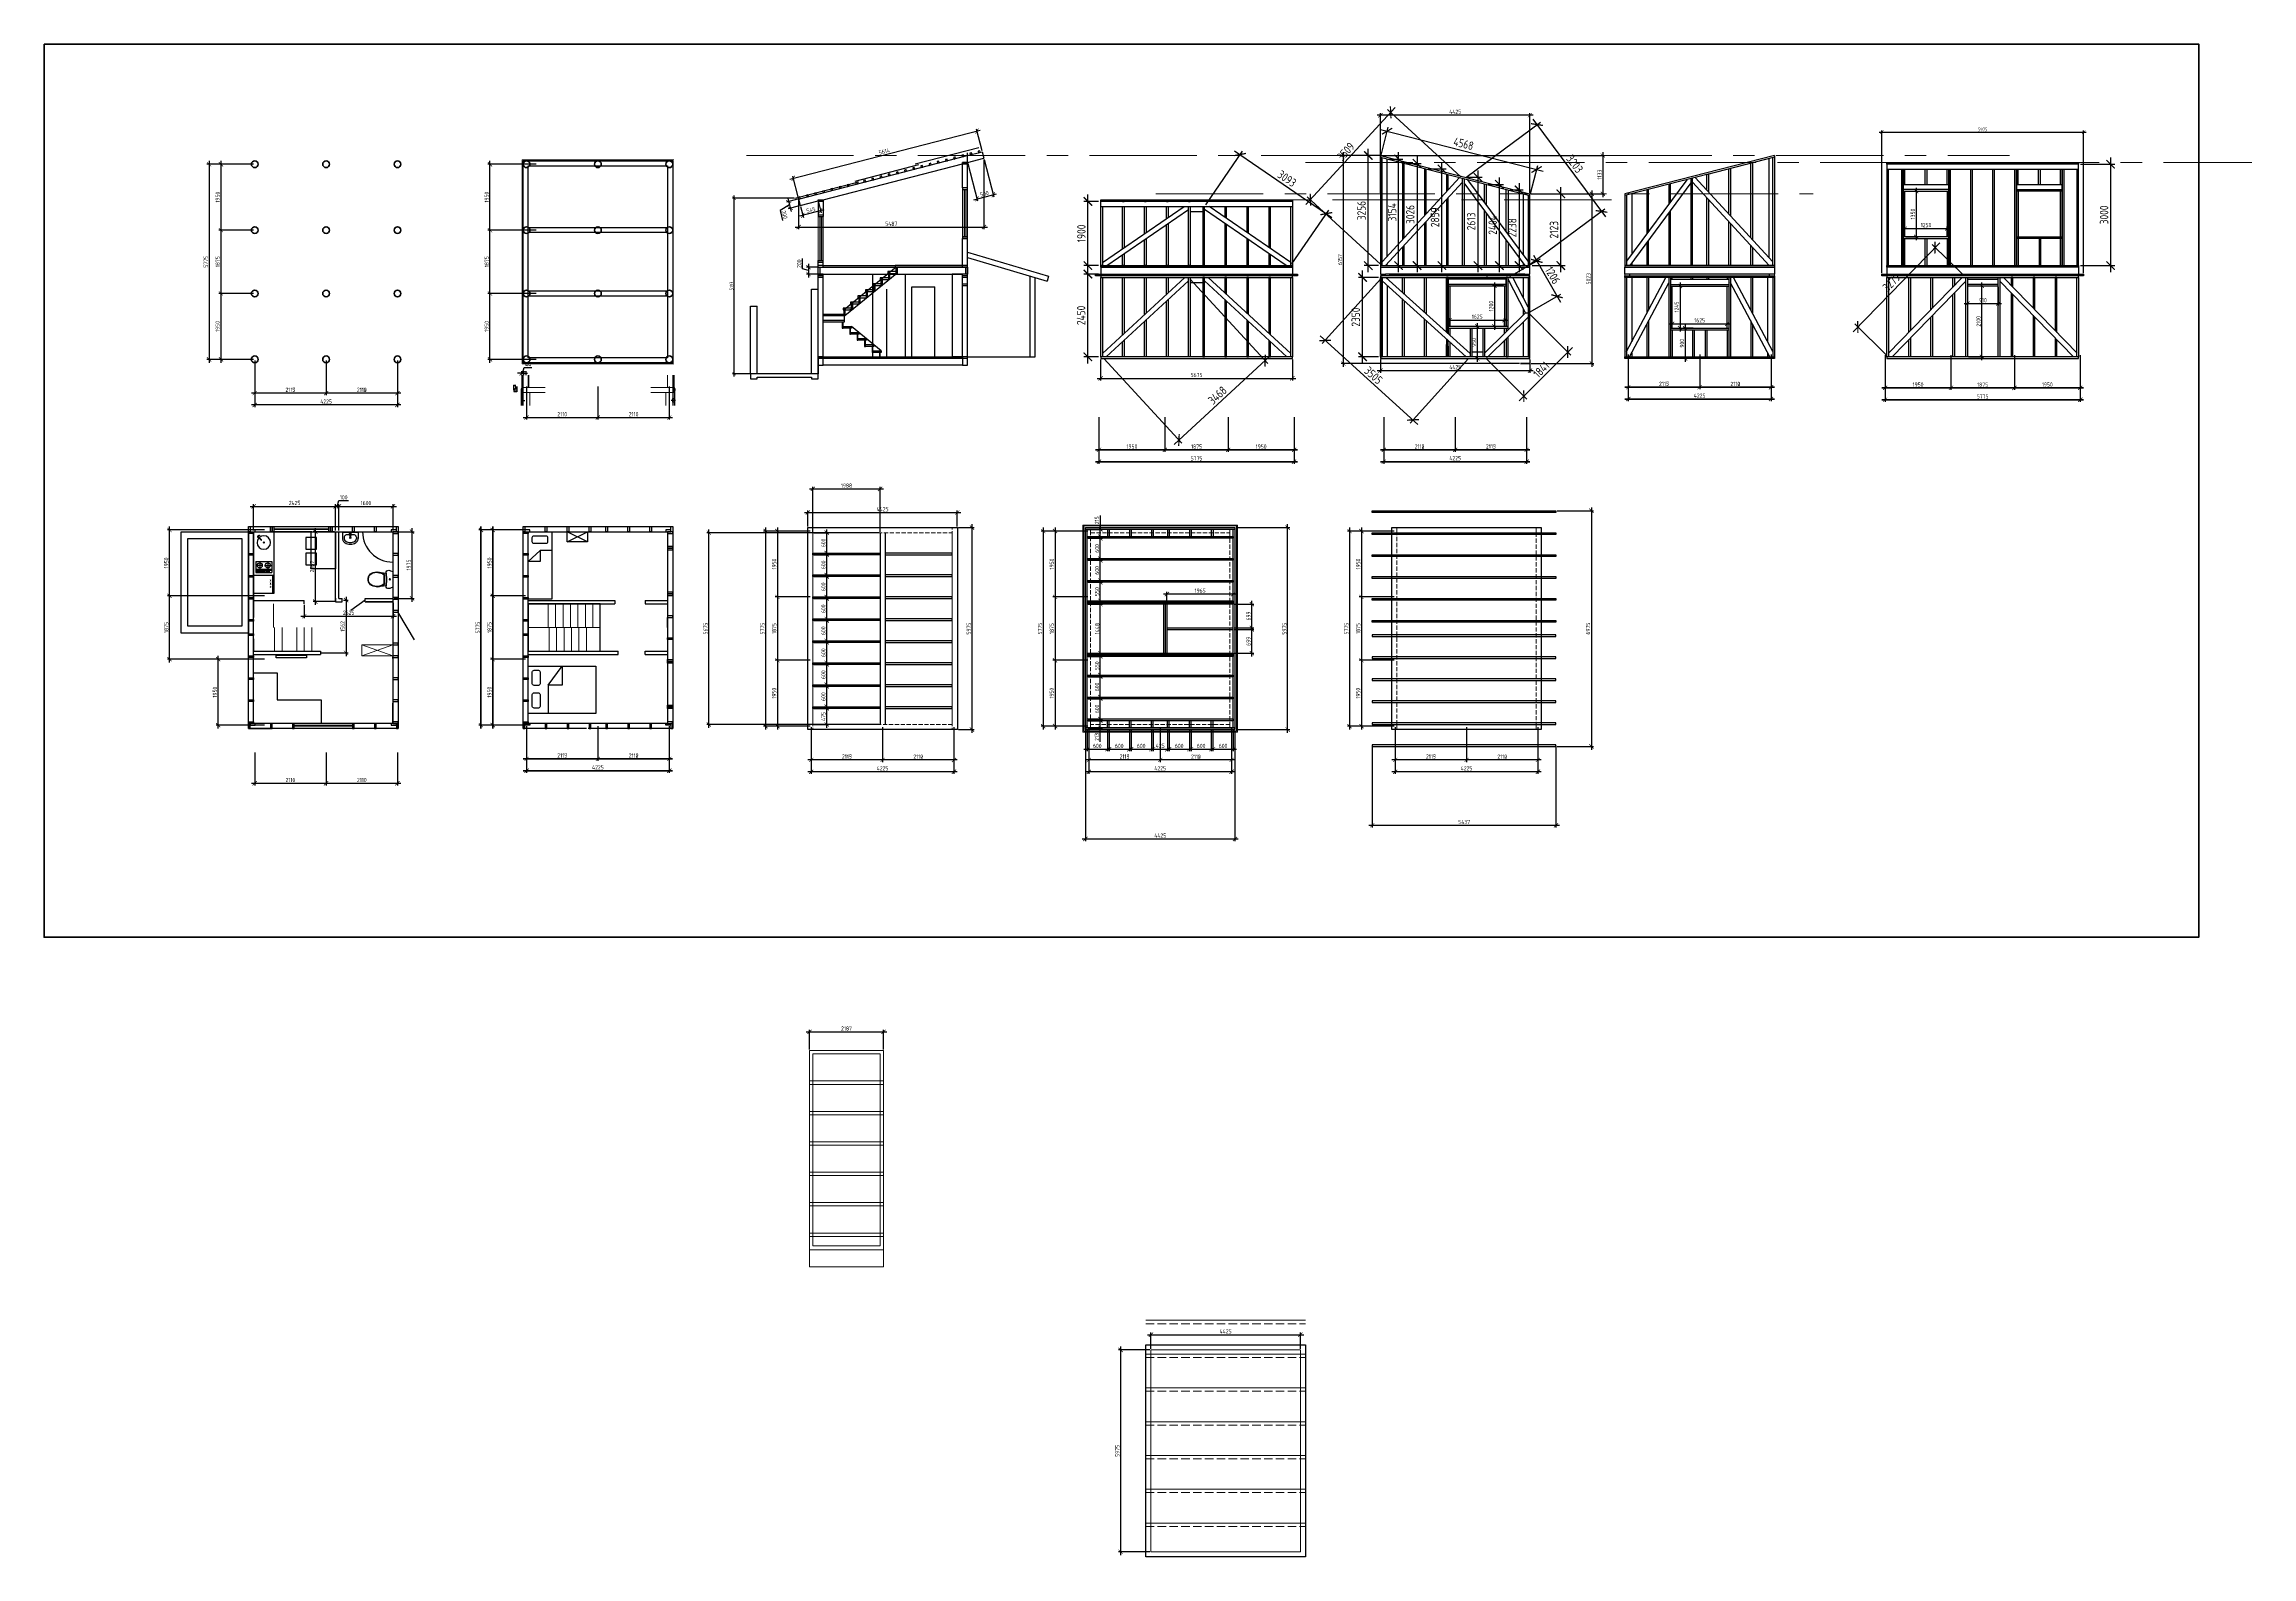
# Model space of a CAD drawing. Header units: millimetres. Extents: x 743280 to 1140305, y -337608 to -106611.
# Drawn here: x 950830 to 1016178, y -310225 to -265455 of the extents above; entities that cross this region are included whole.
import ezdxf

# ---------------------------------------------------------------- set-up
doc = ezdxf.new("R2010")
doc.units = ezdxf.units.MM
doc.header["$PDMODE"] = 35
doc.linetypes.add('GOST2.303 4', pattern=[7, 5, -2, 0])
doc.linetypes.add('осевая', pattern=[50.8, 31.75, -6.35, 6.35, -6.35])
doc.layers.get('Defpoints').update_dxf_attribs({"color": 9})
doc.layers.add('SANTEH', color=7, linetype='Continuous')
doc.layers.add('Сантехника', color=7, linetype='Continuous')
for name, color, linetype, lineweight in [('Дефекты жирно', 1, 'Continuous', 70), ('НЕВИДИМЫЕ', 6, 'GOST2.303 4', 13), ('ОСЕВЫЕ', 150, 'осевая', 13), ('ОСНОВНЫЕ', 7, 'Continuous', 30), ('РАЗМЕРЫ', 42, 'Continuous', 13), ('Сварка', 102, 'Continuous', 13), ('СПДС_РАЗМЕРЫ', 42, 'Continuous', 13), ('ТОНКИЕ', 250, 'Continuous', 13)]:
    doc.layers.add(name, color=color, linetype=linetype, lineweight=lineweight)
doc.styles.add('Dim', font='iso9.shx')
doc.styles.add('GOST 2.304', font='CS_Gost2304.shx')
doc.dimstyles.new('СПДС', dxfattribs={"dimtxt": 2.5, "dimasz": 2.5, "dimexe": 1.25, "dimexo": 0.625, "dimtad": 1, "dimdec": 0, "dimtxsty": 'GOST 2.304', "dimblk": 'ARCHTICK', "dimblk1": 'ARCHTICK', "dimblk2": 'ARCHTICK', "dimcen": 2.5, "dimdle": 2, "dimadec": 0, "dimazin": 2, "dimtfac": 0.75, "dimtdec": 4, "dimtmove": 1, "dimatfit": 3, "dimfxl": 1, "dimtolj": 1, "dimarcsym": 1})

# ---------------------------------------------------------------- blocks, each defined once
blk = doc.blocks.new('s_45')
at = {"layer": 'SANTEH', "flags": 128}
for points in [[(188, 0), (206, 189, 0.2888), (180, 256, 0.224419), (71, 257), (0, 229), (0, -229), (71, -257, 0.224419), (180, -256, 0.2888), (206, -189)], [(188, 0), (206, 189, 0.2888), (180, 256, 0.224419), (71, 257), (0, 229), (0, -229), (71, -257, 0.224419), (180, -256, 0.2888), (206, -189)], [(206, -189), (445, -217, -0.122327), (261, -148), (261, 148, -0.122328), (445, 217), (206, 189), (188, 0)], [(206, -189), (445, -217, -0.122327), (261, -148), (261, 148, -0.122328), (445, 217), (206, 189), (188, 0)], [(261, -148, 0.122438), (445, -217, 0.152571), (632, -181, 0.185585), (725, -73, 0.17428), (725, 73, 0.185585), (632, 181, 0.152571), (445, 217, 0.122438), (261, 148)], [(261, -148, 0.122438), (445, -217, 0.152571), (632, -181, 0.185585), (725, -73, 0.17428), (725, 73, 0.185585), (632, 181, 0.152571), (445, 217, 0.122438), (261, 148)], [(261, -136, 0.125396), (446, -207, 0.152532), (628, -173, 0.18559), (715, -70, 0.174364), (715, 70, 0.18559), (628, 173, 0.152531), (446, 207, 0.125396), (261, 136)]]:
    blk.add_lwpolyline(points, format="xyb", close=True, dxfattribs=at)
at = {"layer": 'SANTEH'}
blk.add_circle((93, 0), 18.4, dxfattribs=at)
blk = doc.blocks.new('Basin 01_72')
at = {"layer": 'SANTEH', "linetype": 'Continuous'}
for p, q in [((0, 350), (0, 172)), ((460, 350), (0, 350)), ((50, 207), (50, 172)), ((139, 278), (139, 278)), ((321, 278), (139, 278)), ((206, 312), (206, 317)), ((209, 271), (206, 312)), ((212, 262), (219, 209)), ((216, 288), (244, 288)), ((216, 273), (216, 288)), ((216, 288), (244, 288)), ((241, 209), (248, 262)), ((244, 288), (244, 273)), ((251, 271), (254, 312)), ((254, 312), (254, 317)), ((410, 207), (410, 172)), ((460, 350), (460, 172))]:
    blk.add_line(p, q, dxfattribs=at)
for points in [[(0, 172), (1, 152), (5, 133), (11, 114), (20, 96), (30, 80), (43, 66), (57, 53), (73, 42)], [(139, 278), (122, 277), (105, 273), (90, 266), (76, 257), (65, 247), (57, 235), (52, 221), (50, 207)], [(50, 172), (51, 159), (53, 147), (57, 135), (63, 124), (69, 113), (77, 104), (86, 96), (97, 89)], [(73, 42), (110, 24), (149, 11), (189, 3), (230, 0), (271, 3), (311, 11), (350, 24), (387, 42)], [(97, 89), (128, 73), (161, 62), (195, 55), (230, 53), (265, 55), (299, 62), (332, 73), (363, 89)], [(410, 207), (408, 221), (403, 235), (395, 247), (384, 257), (370, 266), (355, 273), (338, 277), (321, 278)], [(363, 89), (374, 96), (383, 104), (391, 113), (397, 124), (403, 135), (407, 147), (409, 159), (410, 172)], [(387, 42), (403, 53), (417, 66), (430, 80), (440, 96), (449, 114), (455, 133), (459, 152), (460, 172)]]:
    blk.add_lwpolyline(points, dxfattribs=at)
blk.add_circle((230, 189), 17.5, dxfattribs=at)
for centre, radius, start, end in [((230, 313), 25, 339.28556, 200.71444), ((230, 313), 24, 7.83741, 171.8967), ((230, 274), 21.1, 185.16961, 354.83039), ((230, 273), 21.1, 185.16961, 354.83039), ((230, 273), 13.6, 180, 0), ((230, 210), 11.2, 187.13892, 352.86108)]:
    blk.add_arc(centre, radius, start, end, dxfattribs=at)
blk = doc.blocks.new('_ArchTick')
at = {"color": 0, "linetype": 'ByBlock', "const_width": 0.15}
blk.add_lwpolyline([(-0.5, -0.5), (0.5, 0.5)], dxfattribs=at)
blk = doc.blocks.new('*D241')
at = {"layer": 'Defpoints', "color": 0, "ltscale": 100, "transparency": 16777216}
for p in [(964027, -272834), (965428, -272834), (965428, -274784)]:
    blk.add_point(p, dxfattribs=at)
at = {"layer": 'РАЗМЕРЫ', "color": 0, "lineweight": -2, "ltscale": 100, "transparency": 16777216}
for p, q in [((965397, -272834), (963964, -272834)), ((964027, -274884), (964027, -272734)), ((965397, -274784), (963964, -274784))]:
    blk.add_line(p, q, dxfattribs=at)
at = {"layer": 'РАЗМЕРЫ', "color": 0, "lineweight": -2, "ltscale": 100, "transparency": 16777216, "xscale": 125, "yscale": 125, "zscale": 125}
for p, rotation in [((964027, -272834), 90), ((964027, -274784), 270)]:
    blk.add_blockref('_ArchTick', p, dxfattribs=dict(at, rotation=rotation))
at = {"layer": 'РАЗМЕРЫ', "color": 0, "ltscale": 100, "transparency": 16777216, "insert": (963930, -273809), "char_height": 125, "attachment_point": 5, "rotation": 90, "style": 'GOST 2.304'}
blk.add_mtext('\\A1;1950', dxfattribs=at)
blk = doc.blocks.new('*D242')
at = {"layer": 'Defpoints', "color": 0, "ltscale": 100, "transparency": 16777216}
for p in [(964027, -270959), (965428, -270959), (965428, -272834)]:
    blk.add_point(p, dxfattribs=at)
at = {"layer": 'РАЗМЕРЫ', "color": 0, "lineweight": -2, "ltscale": 100, "transparency": 16777216}
for p, q in [((965397, -270959), (963964, -270959)), ((964027, -272934), (964027, -270859)), ((965397, -272834), (963964, -272834))]:
    blk.add_line(p, q, dxfattribs=at)
at = {"layer": 'РАЗМЕРЫ', "color": 0, "lineweight": -2, "ltscale": 100, "transparency": 16777216, "xscale": 125, "yscale": 125, "zscale": 125}
for p, rotation in [((964027, -270959), 90), ((964027, -272834), 270)]:
    blk.add_blockref('_ArchTick', p, dxfattribs=dict(at, rotation=rotation))
at = {"layer": 'РАЗМЕРЫ', "color": 0, "ltscale": 100, "transparency": 16777216, "insert": (963931, -271896), "char_height": 125, "attachment_point": 5, "rotation": 90, "style": 'GOST 2.304'}
blk.add_mtext('\\A1;1875', dxfattribs=at)
blk = doc.blocks.new('*D243')
at = {"layer": 'Defpoints', "color": 0, "ltscale": 100, "transparency": 16777216}
for p in [(964027, -269009), (965428, -269009), (965428, -270959)]:
    blk.add_point(p, dxfattribs=at)
at = {"layer": 'РАЗМЕРЫ', "color": 0, "lineweight": -2, "ltscale": 100, "transparency": 16777216}
for p, q in [((965397, -269009), (963964, -269009)), ((964027, -271059), (964027, -268909)), ((965397, -270959), (963964, -270959))]:
    blk.add_line(p, q, dxfattribs=at)
at = {"layer": 'РАЗМЕРЫ', "color": 0, "lineweight": -2, "ltscale": 100, "transparency": 16777216, "xscale": 125, "yscale": 125, "zscale": 125}
for p, rotation in [((964027, -269009), 90), ((964027, -270959), 270)]:
    blk.add_blockref('_ArchTick', p, dxfattribs=dict(at, rotation=rotation))
at = {"layer": 'РАЗМЕРЫ', "color": 0, "ltscale": 100, "transparency": 16777216, "insert": (963930, -269984), "char_height": 125, "attachment_point": 5, "rotation": 90, "style": 'GOST 2.304'}
blk.add_mtext('\\A1;1950', dxfattribs=at)
blk = doc.blocks.new('*D244')
at = {"layer": 'Defpoints', "color": 0, "ltscale": 100, "transparency": 16777216}
for p in [(965109, -275561), (967222, -275561), (967222, -276505)]:
    blk.add_point(p, dxfattribs=at)
at = {"layer": 'РАЗМЕРЫ', "color": 0, "lineweight": -2, "ltscale": 100, "transparency": 16777216}
for p, q in [((965109, -275592), (965109, -276568)), ((967222, -275592), (967222, -276568)), ((965009, -276505), (967322, -276505))]:
    blk.add_line(p, q, dxfattribs=at)
at = {"layer": 'РАЗМЕРЫ', "color": 0, "lineweight": -2, "ltscale": 100, "transparency": 16777216, "xscale": 125, "yscale": 125, "zscale": 125, "rotation": 180}
blk.add_blockref('_ArchTick', (965109, -276505), dxfattribs=at)
at = {"layer": 'РАЗМЕРЫ', "color": 0, "lineweight": -2, "ltscale": 100, "transparency": 16777216, "xscale": 125, "yscale": 125, "zscale": 125}
blk.add_blockref('_ArchTick', (967222, -276505), dxfattribs=at)
at = {"layer": 'РАЗМЕРЫ', "color": 0, "ltscale": 100, "transparency": 16777216, "insert": (966165, -276407), "char_height": 125, "attachment_point": 5, "style": 'GOST 2.304'}
blk.add_mtext('\\A1;2110', dxfattribs=at)
blk = doc.blocks.new('*D245')
at = {"layer": 'Defpoints', "color": 0, "ltscale": 100, "transparency": 16777216}
for p in [(967222, -275561), (969334, -275561), (969334, -276505)]:
    blk.add_point(p, dxfattribs=at)
at = {"layer": 'РАЗМЕРЫ', "color": 0, "lineweight": -2, "ltscale": 100, "transparency": 16777216}
for p, q in [((967222, -275592), (967222, -276568)), ((969334, -275592), (969334, -276568)), ((967122, -276505), (969434, -276505))]:
    blk.add_line(p, q, dxfattribs=at)
at = {"layer": 'РАЗМЕРЫ', "color": 0, "lineweight": -2, "ltscale": 100, "transparency": 16777216, "xscale": 125, "yscale": 125, "zscale": 125, "rotation": 180}
blk.add_blockref('_ArchTick', (967222, -276505), dxfattribs=at)
at = {"layer": 'РАЗМЕРЫ', "color": 0, "lineweight": -2, "ltscale": 100, "transparency": 16777216, "xscale": 125, "yscale": 125, "zscale": 125}
blk.add_blockref('_ArchTick', (969334, -276505), dxfattribs=at)
at = {"layer": 'РАЗМЕРЫ', "color": 0, "ltscale": 100, "transparency": 16777216, "insert": (968278, -276407), "char_height": 125, "attachment_point": 5, "style": 'GOST 2.304'}
blk.add_mtext('\\A1;2110', dxfattribs=at)
blk = doc.blocks.new('1сп')
at = {"layer": 'SANTEH', "ltscale": 100}
for p, q in [((958456, -240911), (958456, -241261)), ((958456, -241261), (958776, -241611)), ((958456, -241261), (958776, -241261)), ((958776, -241261), (958776, -241611))]:
    blk.add_line(p, q, dxfattribs=at)
blk.add_lwpolyline([(959304, -240911), (959896, -240911), (959896, -241611), (957896, -241611), (957896, -240911), (959304, -240911)], dxfattribs=at)
blk.add_lwpolyline([(958066, -241041), (958196, -241041, -0.414214), (958246, -241091), (958246, -241441, -0.414214), (958196, -241491), (958066, -241491, -0.414214), (958016, -241441), (958016, -241091, -0.414214)], format="xyb", close=True, dxfattribs=at)
blk = doc.blocks.new('2сп')
at = {"layer": 'SANTEH', "ltscale": 100}
for p, q in [((958486, -244659), (958896, -244099)), ((958896, -244099), (958896, -244659)), ((958486, -244659), (958486, -245499)), ((958896, -244659), (958486, -244659))]:
    blk.add_line(p, q, dxfattribs=at)
blk.add_lwpolyline([(957896, -244099), (959896, -244099), (959896, -245499), (957896, -245499)], close=True, dxfattribs=at)
for points in [[(958066, -244219), (958196, -244219, -0.414214), (958246, -244269), (958246, -244619, -0.414214), (958196, -244669), (958066, -244669, -0.414214), (958016, -244619), (958016, -244269, -0.414214)], [(958066, -244889), (958196, -244889, -0.414214), (958246, -244939), (958246, -245289, -0.414214), (958196, -245339), (958066, -245339, -0.414214), (958016, -245289), (958016, -244939, -0.414214)]]:
    blk.add_lwpolyline(points, format="xyb", close=True, dxfattribs=at)
blk = doc.blocks.new('комод')
for p, q in [((959046, -240549), (959646, -240249)), ((959646, -240549), (959046, -240249))]:
    blk.add_line(p, q)
blk.add_lwpolyline([(959046, -240249), (959646, -240249), (959646, -240549), (959046, -240549)], close=True)
blk = doc.blocks.new('*D235')
at = {"layer": 'Defpoints', "color": 0, "ltscale": 100, "transparency": 16777216}
for p in [(984703, -272358), (982153, -274708), (986971, -274819)]:
    blk.add_point(p, dxfattribs=at)
at = {"layer": 'РАЗМЕРЫ', "color": 0, "lineweight": -2, "ltscale": 100, "transparency": 16777216}
for p, q in [((984745, -272404), (987056, -274911)), ((982195, -274754), (984506, -277261)), ((984274, -277305), (987118, -274684))]:
    blk.add_line(p, q, dxfattribs=at)
at = {"layer": 'РАЗМЕРЫ', "color": 0, "lineweight": -2, "ltscale": 100, "transparency": 16777216, "xscale": 250, "yscale": 250, "zscale": 250}
for p, rotation in [((986971, -274819), 42.66269414087618), ((984421, -277169), 222.6626941408762)]:
    blk.add_blockref('_ArchTick', p, dxfattribs=dict(at, rotation=rotation))
at = {"layer": 'РАЗМЕРЫ', "color": 0, "ltscale": 100, "transparency": 16777216, "insert": (985561, -275847), "char_height": 250, "attachment_point": 5, "rotation": 42.66269, "style": 'GOST 2.304'}
blk.add_mtext('\\A1;3468', dxfattribs=at)
blk = doc.blocks.new('*D236')
at = {"layer": 'Defpoints', "color": 0, "ltscale": 100, "transparency": 16777216}
for p in [(981725, -272258), (982103, -272258), (982103, -274708)]:
    blk.add_point(p, dxfattribs=at)
at = {"layer": 'РАЗМЕРЫ', "color": 0, "lineweight": -2, "ltscale": 100, "transparency": 16777216}
for p, q in [((982041, -272258), (981600, -272258)), ((981725, -274908), (981725, -272058)), ((982041, -274708), (981600, -274708))]:
    blk.add_line(p, q, dxfattribs=at)
at = {"layer": 'РАЗМЕРЫ', "color": 0, "lineweight": -2, "ltscale": 100, "transparency": 16777216, "xscale": 250, "yscale": 250, "zscale": 250}
for p, rotation in [((981725, -272258), 90), ((981725, -274708), 270)]:
    blk.add_blockref('_ArchTick', p, dxfattribs=dict(at, rotation=rotation))
at = {"layer": 'РАЗМЕРЫ', "color": 0, "ltscale": 100, "transparency": 16777216, "insert": (981523, -273483), "char_height": 250, "attachment_point": 5, "rotation": 90, "style": 'GOST 2.304'}
blk.add_mtext('\\A1;2450', dxfattribs=at)
blk = doc.blocks.new('*D237')
at = {"layer": 'Defpoints', "color": 0, "ltscale": 100, "transparency": 16777216}
for p in [(981726, -270108), (982103, -270108), (982103, -272008)]:
    blk.add_point(p, dxfattribs=at)
at = {"layer": 'РАЗМЕРЫ', "color": 0, "lineweight": -2, "ltscale": 100, "transparency": 16777216}
for p, q in [((982041, -270108), (981601, -270108)), ((981726, -272208), (981726, -269908)), ((982041, -272008), (981601, -272008))]:
    blk.add_line(p, q, dxfattribs=at)
at = {"layer": 'РАЗМЕРЫ', "color": 0, "lineweight": -2, "ltscale": 100, "transparency": 16777216, "xscale": 250, "yscale": 250, "zscale": 250}
for p, rotation in [((981726, -270108), 90), ((981726, -272008), 270)]:
    blk.add_blockref('_ArchTick', p, dxfattribs=dict(at, rotation=rotation))
at = {"layer": 'РАЗМЕРЫ', "color": 0, "ltscale": 100, "transparency": 16777216, "insert": (981532, -271058), "char_height": 250, "attachment_point": 5, "rotation": 90, "style": 'GOST 2.304'}
blk.add_mtext('\\A1;1900', dxfattribs=at)
blk = doc.blocks.new('*D238')
at = {"layer": 'Defpoints', "color": 0, "ltscale": 100, "transparency": 16777216}
for p in [(985178, -270258), (988783, -270471), (987728, -272008)]:
    blk.add_point(p, dxfattribs=at)
at = {"layer": 'РАЗМЕРЫ', "color": 0, "lineweight": -2, "ltscale": 100, "transparency": 16777216}
for p, q in [((985213, -270207), (986304, -268618)), ((986068, -268608), (988948, -270584)), ((987763, -271957), (988854, -270368))]:
    blk.add_line(p, q, dxfattribs=at)
at = {"layer": 'РАЗМЕРЫ', "color": 0, "lineweight": -2, "ltscale": 100, "transparency": 16777216, "xscale": 250, "yscale": 250, "zscale": 250}
for p, rotation in [((986233, -268721), 145.5399292976567), ((988783, -270471), 325.5399292976567)]:
    blk.add_blockref('_ArchTick', p, dxfattribs=dict(at, rotation=rotation))
at = {"layer": 'РАЗМЕРЫ', "color": 0, "ltscale": 100, "transparency": 16777216, "insert": (987618, -269435), "char_height": 250, "attachment_point": 5, "rotation": 325.53993, "style": 'GOST 2.304'}
blk.add_mtext('\\A1;3093', dxfattribs=at)
blk = doc.blocks.new('*D239')
at = {"layer": 'Defpoints', "color": 0, "ltscale": 100, "transparency": 16777216}
for p in [(990026, -268752), (990385, -268752), (990385, -272008)]:
    blk.add_point(p, dxfattribs=at)
at = {"layer": 'РАЗМЕРЫ', "color": 0, "lineweight": -2, "ltscale": 100, "transparency": 16777216}
for p, q in [((990026, -272208), (990026, -268552)), ((990323, -268752), (989901, -268752)), ((990323, -272008), (989901, -272008))]:
    blk.add_line(p, q, dxfattribs=at)
at = {"layer": 'РАЗМЕРЫ', "color": 0, "lineweight": -2, "ltscale": 100, "transparency": 16777216, "xscale": 250, "yscale": 250, "zscale": 250}
for p, rotation in [((990026, -268752), 90), ((990026, -272008), 270)]:
    blk.add_blockref('_ArchTick', p, dxfattribs=dict(at, rotation=rotation))
at = {"layer": 'РАЗМЕРЫ', "color": 0, "ltscale": 100, "transparency": 16777216, "insert": (989823, -270380), "char_height": 250, "attachment_point": 5, "rotation": 90, "style": 'GOST 2.304'}
blk.add_mtext('\\A1;3256', dxfattribs=at)
blk = doc.blocks.new('*D240')
at = {"layer": 'Defpoints', "color": 0, "ltscale": 100, "transparency": 16777216}
for p in [(994810, -269885), (995723, -269885), (994810, -272008)]:
    blk.add_point(p, dxfattribs=at)
at = {"layer": 'РАЗМЕРЫ', "color": 0, "lineweight": -2, "ltscale": 100, "transparency": 16777216}
for p, q in [((994873, -269885), (995848, -269885)), ((995723, -272208), (995723, -269685)), ((994873, -272008), (995848, -272008))]:
    blk.add_line(p, q, dxfattribs=at)
at = {"layer": 'РАЗМЕРЫ', "color": 0, "lineweight": -2, "ltscale": 100, "transparency": 16777216, "xscale": 250, "yscale": 250, "zscale": 250}
for p, rotation in [((995723, -269885), 90), ((995723, -272008), 270)]:
    blk.add_blockref('_ArchTick', p, dxfattribs=dict(at, rotation=rotation))
at = {"layer": 'РАЗМЕРЫ', "color": 0, "ltscale": 100, "transparency": 16777216, "insert": (995521, -270947), "char_height": 250, "attachment_point": 5, "rotation": 90, "style": 'GOST 2.304'}
blk.add_mtext('\\A1;2123', dxfattribs=at)
blk = doc.blocks.new('*D246')
at = {"layer": 'Defpoints', "color": 0, "ltscale": 100, "transparency": 16777216}
for p in [(991085, -268983), (991085, -272008), (991468, -272008)]:
    blk.add_point(p, dxfattribs=at)
at = {"layer": 'РАЗМЕРЫ', "color": 0, "lineweight": -2, "ltscale": 100, "transparency": 16777216}
for p, q in [((991148, -268983), (991593, -268983)), ((991468, -268783), (991468, -272208)), ((991148, -272008), (991593, -272008))]:
    blk.add_line(p, q, dxfattribs=at)
at = {"layer": 'РАЗМЕРЫ', "color": 0, "lineweight": -2, "ltscale": 100, "transparency": 16777216, "xscale": 250, "yscale": 250, "zscale": 250}
for p, rotation in [((991468, -268983), 90), ((991468, -272008), 270)]:
    blk.add_blockref('_ArchTick', p, dxfattribs=dict(at, rotation=rotation))
at = {"layer": 'РАЗМЕРЫ', "color": 0, "ltscale": 100, "transparency": 16777216, "insert": (991266, -270496), "char_height": 250, "attachment_point": 5, "rotation": 90, "style": 'GOST 2.304'}
blk.add_mtext('\\A1;3026', dxfattribs=at)
blk = doc.blocks.new('*D247')
at = {"layer": 'Defpoints', "color": 0, "ltscale": 100, "transparency": 16777216}
for p in [(994160, -269770), (994160, -272008), (994488, -272008)]:
    blk.add_point(p, dxfattribs=at)
at = {"layer": 'РАЗМЕРЫ', "color": 0, "lineweight": -2, "ltscale": 100, "transparency": 16777216}
for p, q in [((994223, -269770), (994613, -269770)), ((994488, -269570), (994488, -272208)), ((994223, -272008), (994613, -272008))]:
    blk.add_line(p, q, dxfattribs=at)
at = {"layer": 'РАЗМЕРЫ', "color": 0, "lineweight": -2, "ltscale": 100, "transparency": 16777216, "xscale": 250, "yscale": 250, "zscale": 250}
for p, rotation in [((994488, -269770), 90), ((994488, -272008), 270)]:
    blk.add_blockref('_ArchTick', p, dxfattribs=dict(at, rotation=rotation))
at = {"layer": 'РАЗМЕРЫ', "color": 0, "ltscale": 100, "transparency": 16777216, "insert": (994286, -270889), "char_height": 250, "attachment_point": 5, "rotation": 90, "style": 'GOST 2.304'}
blk.add_mtext('\\A1;2238', dxfattribs=at)
blk = doc.blocks.new('*D248')
at = {"layer": 'Defpoints', "color": 0, "ltscale": 100, "transparency": 16777216}
for p in [(993510, -269604), (993905, -269604), (993510, -272008)]:
    blk.add_point(p, dxfattribs=at)
at = {"layer": 'РАЗМЕРЫ', "color": 0, "lineweight": -2, "ltscale": 100, "transparency": 16777216}
for p, q in [((993573, -269604), (994030, -269604)), ((993905, -272208), (993905, -269404)), ((993573, -272008), (994030, -272008))]:
    blk.add_line(p, q, dxfattribs=at)
at = {"layer": 'РАЗМЕРЫ', "color": 0, "lineweight": -2, "ltscale": 100, "transparency": 16777216, "xscale": 250, "yscale": 250, "zscale": 250}
for p, rotation in [((993905, -269604), 90), ((993905, -272008), 270)]:
    blk.add_blockref('_ArchTick', p, dxfattribs=dict(at, rotation=rotation))
at = {"layer": 'РАЗМЕРЫ', "color": 0, "ltscale": 100, "transparency": 16777216, "insert": (993707, -270806), "char_height": 250, "attachment_point": 5, "rotation": 90, "style": 'GOST 2.304'}
blk.add_mtext('\\A1;2404', dxfattribs=at)
blk = doc.blocks.new('*D249')
at = {"layer": 'Defpoints', "color": 0, "ltscale": 100, "transparency": 16777216}
for p in [(991735, -269149), (992204, -269149), (991735, -272008)]:
    blk.add_point(p, dxfattribs=at)
at = {"layer": 'РАЗМЕРЫ', "color": 0, "lineweight": -2, "ltscale": 100, "transparency": 16777216}
for p, q in [((991798, -269149), (992329, -269149)), ((992204, -272208), (992204, -268949)), ((991798, -272008), (992329, -272008))]:
    blk.add_line(p, q, dxfattribs=at)
at = {"layer": 'РАЗМЕРЫ', "color": 0, "lineweight": -2, "ltscale": 100, "transparency": 16777216, "xscale": 250, "yscale": 250, "zscale": 250}
for p, rotation in [((992204, -269149), 90), ((992204, -272008), 270)]:
    blk.add_blockref('_ArchTick', p, dxfattribs=dict(at, rotation=rotation))
at = {"layer": 'РАЗМЕРЫ', "color": 0, "ltscale": 100, "transparency": 16777216, "insert": (992000, -270579), "char_height": 250, "attachment_point": 5, "rotation": 90, "style": 'GOST 2.304'}
blk.add_mtext('\\A1;2859', dxfattribs=at)
blk = doc.blocks.new('*D250')
at = {"layer": 'Defpoints', "color": 0, "ltscale": 100, "transparency": 16777216}
for p in [(992898, -269395), (992898, -272008), (993272, -272008)]:
    blk.add_point(p, dxfattribs=at)
at = {"layer": 'РАЗМЕРЫ', "color": 0, "lineweight": -2, "ltscale": 100, "transparency": 16777216}
for p, q in [((993272, -269195), (993272, -272208)), ((992960, -269395), (993397, -269395)), ((992960, -272008), (993397, -272008))]:
    blk.add_line(p, q, dxfattribs=at)
at = {"layer": 'РАЗМЕРЫ', "color": 0, "lineweight": -2, "ltscale": 100, "transparency": 16777216, "xscale": 250, "yscale": 250, "zscale": 250}
for p, rotation in [((993272, -269395), 90), ((993272, -272008), 270)]:
    blk.add_blockref('_ArchTick', p, dxfattribs=dict(at, rotation=rotation))
at = {"layer": 'РАЗМЕРЫ', "color": 0, "ltscale": 100, "transparency": 16777216, "insert": (993070, -270702), "char_height": 250, "attachment_point": 5, "rotation": 90, "style": 'GOST 2.304'}
blk.add_mtext('\\A1;2613', dxfattribs=at)
blk = doc.blocks.new('*D251')
at = {"layer": 'Defpoints', "color": 0, "ltscale": 100, "transparency": 16777216}
for p in [(990585, -268855), (990923, -268855), (990585, -272008)]:
    blk.add_point(p, dxfattribs=at)
at = {"layer": 'РАЗМЕРЫ', "color": 0, "lineweight": -2, "ltscale": 100, "transparency": 16777216}
for p, q in [((990648, -268855), (991048, -268855)), ((990923, -272208), (990923, -268655)), ((990648, -272008), (991048, -272008))]:
    blk.add_line(p, q, dxfattribs=at)
at = {"layer": 'РАЗМЕРЫ', "color": 0, "lineweight": -2, "ltscale": 100, "transparency": 16777216, "xscale": 250, "yscale": 250, "zscale": 250}
for p, rotation in [((990923, -268855), 90), ((990923, -272008), 270)]:
    blk.add_blockref('_ArchTick', p, dxfattribs=dict(at, rotation=rotation))
at = {"layer": 'РАЗМЕРЫ', "color": 0, "ltscale": 100, "transparency": 16777216, "insert": (990730, -270432), "char_height": 250, "attachment_point": 5, "rotation": 90, "style": 'GOST 2.304'}
blk.add_mtext('\\A1;3154', dxfattribs=at)
blk = doc.blocks.new('*D252')
at = {"layer": 'Defpoints', "color": 0, "ltscale": 100, "transparency": 16777216}
for p in [(989856, -272358), (990385, -272358), (990385, -274708)]:
    blk.add_point(p, dxfattribs=at)
at = {"layer": 'РАЗМЕРЫ', "color": 0, "lineweight": -2, "ltscale": 100, "transparency": 16777216}
for p, q in [((990323, -272358), (989731, -272358)), ((989856, -274908), (989856, -272158)), ((990323, -274708), (989731, -274708))]:
    blk.add_line(p, q, dxfattribs=at)
at = {"layer": 'РАЗМЕРЫ', "color": 0, "lineweight": -2, "ltscale": 100, "transparency": 16777216, "xscale": 250, "yscale": 250, "zscale": 250}
for p, rotation in [((989856, -272358), 90), ((989856, -274708), 270)]:
    blk.add_blockref('_ArchTick', p, dxfattribs=dict(at, rotation=rotation))
at = {"layer": 'РАЗМЕРЫ', "color": 0, "ltscale": 100, "transparency": 16777216, "insert": (989653, -273533), "char_height": 250, "attachment_point": 5, "rotation": 90, "style": 'GOST 2.304'}
blk.add_mtext('\\A1;2350', dxfattribs=at)
blk = doc.blocks.new('*D253')
at = {"layer": 'Defpoints', "color": 0, "ltscale": 100, "transparency": 16777216}
for p in [(990435, -272358), (993035, -274708), (991348, -276576)]:
    blk.add_point(p, dxfattribs=at)
at = {"layer": 'РАЗМЕРЫ', "color": 0, "lineweight": -2, "ltscale": 100, "transparency": 16777216}
for p, q in [((990394, -272405), (988664, -274318)), ((988599, -274092), (991496, -276710)), ((992994, -274755), (991264, -276668))]:
    blk.add_line(p, q, dxfattribs=at)
at = {"layer": 'РАЗМЕРЫ', "color": 0, "lineweight": -2, "ltscale": 100, "transparency": 16777216, "xscale": 250, "yscale": 250, "zscale": 250}
for p, rotation in [((988748, -274226), 137.8912695962234), ((991348, -276576), 317.8912695962234)]:
    blk.add_blockref('_ArchTick', p, dxfattribs=dict(at, rotation=rotation))
at = {"layer": 'РАЗМЕРЫ', "color": 0, "ltscale": 100, "transparency": 16777216, "insert": (990177, -275258), "char_height": 250, "attachment_point": 5, "rotation": 317.89127, "style": 'GOST 2.304'}
blk.add_mtext('\\A1;3505', dxfattribs=at)
blk = doc.blocks.new('*D254')
at = {"layer": 'Defpoints', "color": 0, "ltscale": 100, "transparency": 16777216}
for p in [(994760, -273405), (993460, -274708), (995928, -274570)]:
    blk.add_point(p, dxfattribs=at)
at = {"layer": 'РАЗМЕРЫ', "color": 0, "lineweight": -2, "ltscale": 100, "transparency": 16777216}
for p, q in [((994805, -273449), (996017, -274658)), ((994487, -276015), (996070, -274429)), ((993505, -274753), (994717, -275962))]:
    blk.add_line(p, q, dxfattribs=at)
at = {"layer": 'РАЗМЕРЫ', "color": 0, "lineweight": -2, "ltscale": 100, "transparency": 16777216, "xscale": 250, "yscale": 250, "zscale": 250}
for p, rotation in [((995928, -274570), 45.07223634815488), ((994628, -275873), 225.0722363481549)]:
    blk.add_blockref('_ArchTick', p, dxfattribs=dict(at, rotation=rotation))
at = {"layer": 'РАЗМЕРЫ', "color": 0, "ltscale": 100, "transparency": 16777216, "insert": (995146, -275089), "char_height": 250, "attachment_point": 5, "rotation": 45.07224, "style": 'GOST 2.304'}
blk.add_mtext('\\A1;1841', dxfattribs=at)
blk = doc.blocks.new('*D255')
at = {"layer": 'Defpoints', "color": 0, "ltscale": 100, "transparency": 16777216}
for p in [(994160, -272358), (995612, -272917), (994760, -273405)]:
    blk.add_point(p, dxfattribs=at)
at = {"layer": 'РАЗМЕРЫ', "color": 0, "lineweight": -2, "ltscale": 100, "transparency": 16777216}
for p, q in [((994215, -272327), (995120, -271808)), ((994912, -271697), (995711, -273091)), ((994815, -273374), (995720, -272855))]:
    blk.add_line(p, q, dxfattribs=at)
at = {"layer": 'РАЗМЕРЫ', "color": 0, "lineweight": -2, "ltscale": 100, "transparency": 16777216, "xscale": 250, "yscale": 250, "zscale": 250}
for p, rotation in [((995012, -271870), 119.8222128864867), ((995612, -272917), 299.8222128864867)]:
    blk.add_blockref('_ArchTick', p, dxfattribs=dict(at, rotation=rotation))
at = {"layer": 'РАЗМЕРЫ', "color": 0, "ltscale": 100, "transparency": 16777216, "insert": (995483, -272296), "char_height": 250, "attachment_point": 5, "rotation": 299.82221, "style": 'GOST 2.304'}
blk.add_mtext('\\A1;1206', dxfattribs=at)
blk = doc.blocks.new('*D256')
at = {"layer": 'Defpoints', "color": 0, "ltscale": 100, "transparency": 16777216}
for p in [(990385, -268803), (995008, -269164), (994810, -269937)]:
    blk.add_point(p, dxfattribs=at)
at = {"layer": 'РАЗМЕРЫ', "color": 0, "lineweight": -2, "ltscale": 100, "transparency": 16777216}
for p, q in [((990401, -268743), (990614, -267910)), ((990390, -267981), (995202, -269214)), ((994826, -269876), (995039, -269043))]:
    blk.add_line(p, q, dxfattribs=at)
at = {"layer": 'РАЗМЕРЫ', "color": 0, "lineweight": -2, "ltscale": 100, "transparency": 16777216, "xscale": 250, "yscale": 250, "zscale": 250}
for p, rotation in [((990583, -268031), 165.6327089579766), ((995008, -269164), 345.6327089579766)]:
    blk.add_blockref('_ArchTick', p, dxfattribs=dict(at, rotation=rotation))
at = {"layer": 'РАЗМЕРЫ', "color": 0, "ltscale": 100, "transparency": 16777216, "insert": (992846, -268404), "char_height": 250, "attachment_point": 5, "rotation": 345.63271, "style": 'GOST 2.304'}
blk.add_mtext('\\A1;4568', dxfattribs=at)
blk = doc.blocks.new('*D257')
at = {"layer": 'Defpoints', "color": 0, "ltscale": 100, "transparency": 16777216}
for p in [(990687, -267472), (992810, -269425), (990435, -272008)]:
    blk.add_point(p, dxfattribs=at)
at = {"layer": 'РАЗМЕРЫ', "color": 0, "lineweight": -2, "ltscale": 100, "transparency": 16777216}
for p, q in [((988176, -270203), (990822, -267325)), ((992764, -269382), (990595, -267388)), ((990389, -271966), (988220, -269972))]:
    blk.add_line(p, q, dxfattribs=at)
at = {"layer": 'РАЗМЕРЫ', "color": 0, "lineweight": -2, "ltscale": 100, "transparency": 16777216, "xscale": 250, "yscale": 250, "zscale": 250}
for p, rotation in [((990687, -267472), 47.41048336009936), ((988312, -270056), 227.4104833600993)]:
    blk.add_blockref('_ArchTick', p, dxfattribs=dict(at, rotation=rotation))
at = {"layer": 'РАЗМЕРЫ', "color": 0, "ltscale": 100, "transparency": 16777216, "insert": (989356, -268633), "char_height": 250, "attachment_point": 5, "rotation": 47.41048, "style": 'GOST 2.304'}
blk.add_mtext('\\A1;3509', dxfattribs=at)
blk = doc.blocks.new('*D258')
at = {"layer": 'Defpoints', "color": 0, "ltscale": 100, "transparency": 16777216}
for p in [(992860, -269437), (996928, -270405), (994771, -272008)]:
    blk.add_point(p, dxfattribs=at)
at = {"layer": 'РАЗМЕРЫ', "color": 0, "lineweight": -2, "ltscale": 100, "transparency": 16777216}
for p, q in [((992911, -269400), (995118, -267760)), ((994898, -267674), (997048, -270566)), ((994821, -271971), (997029, -270331))]:
    blk.add_line(p, q, dxfattribs=at)
at = {"layer": 'РАЗМЕРЫ', "color": 0, "lineweight": -2, "ltscale": 100, "transparency": 16777216, "xscale": 250, "yscale": 250, "zscale": 250}
for p, rotation in [((995018, -267834), 126.6178222236107), ((996928, -270405), 306.6178222236107)]:
    blk.add_blockref('_ArchTick', p, dxfattribs=dict(at, rotation=rotation))
at = {"layer": 'РАЗМЕРЫ', "color": 0, "ltscale": 100, "transparency": 16777216, "insert": (996135, -268999), "char_height": 250, "attachment_point": 5, "rotation": 306.61782, "style": 'GOST 2.304'}
blk.add_mtext('\\A1;3203', dxfattribs=at)
blk = doc.blocks.new('*D259')
at = {"layer": 'Defpoints', "color": 0, "ltscale": 100, "transparency": 16777216}
for p in [(1006801, -271474), (1007710, -272358), (1005423, -274708)]:
    blk.add_point(p, dxfattribs=at)
at = {"layer": 'ОСНОВНЫЕ', "color": 0, "lineweight": -2, "ltscale": 100, "transparency": 16777216}
for p, q in [((1004374, -273967), (1006940, -271331)), ((1007665, -272315), (1006711, -271387)), ((1005378, -274665), (1004424, -273737))]:
    blk.add_line(p, q, dxfattribs=at)
at = {"layer": 'ОСНОВНЫЕ', "color": 0, "lineweight": -2, "ltscale": 100, "transparency": 16777216, "xscale": 250, "yscale": 250, "zscale": 250}
for p, rotation in [((1006801, -271474), 45.780462099354), ((1004514, -273824), 225.780462099354)]:
    blk.add_blockref('_ArchTick', p, dxfattribs=dict(at, rotation=rotation))
at = {"layer": 'ОСНОВНЫЕ', "color": 0, "ltscale": 100, "transparency": 16777216, "insert": (1005511, -272506), "char_height": 250, "attachment_point": 5, "rotation": 45.78046, "style": 'GOST 2.304'}
blk.add_mtext('\\A1;3279', dxfattribs=at)
blk = doc.blocks.new('*D260')
at = {"layer": 'Defpoints', "color": 0, "ltscale": 100, "transparency": 16777216}
for p in [(1011048, -269008), (1011048, -272008), (1011997, -272008)]:
    blk.add_point(p, dxfattribs=at)
at = {"layer": 'РАЗМЕРЫ', "color": 0, "lineweight": -2, "ltscale": 100, "transparency": 16777216}
for p, q in [((1011110, -269008), (1012122, -269008)), ((1011997, -268808), (1011997, -272208)), ((1011110, -272008), (1012122, -272008))]:
    blk.add_line(p, q, dxfattribs=at)
at = {"layer": 'РАЗМЕРЫ', "color": 0, "lineweight": -2, "ltscale": 100, "transparency": 16777216, "xscale": 250, "yscale": 250, "zscale": 250}
for p, rotation in [((1011997, -269008), 90), ((1011997, -272008), 270)]:
    blk.add_blockref('_ArchTick', p, dxfattribs=dict(at, rotation=rotation))
at = {"layer": 'РАЗМЕРЫ', "color": 0, "ltscale": 100, "transparency": 16777216, "insert": (1011804, -270508), "char_height": 250, "attachment_point": 5, "rotation": 90, "style": 'GOST 2.304'}
blk.add_mtext('\\A1;3000', dxfattribs=at)
blk = doc.blocks.new('*D323')
at = {"layer": 'Defpoints', "color": 0, "ltscale": 100, "transparency": 16777216}
for p in [(955981, -283659), (957382, -283659), (957382, -285609)]:
    blk.add_point(p, dxfattribs=at)
at = {"layer": 'РАЗМЕРЫ', "color": 0, "lineweight": -2, "ltscale": 100, "transparency": 16777216}
for p, q in [((955981, -285709), (955981, -283559)), ((957351, -283659), (955918, -283659)), ((957351, -285609), (955918, -285609))]:
    blk.add_line(p, q, dxfattribs=at)
at = {"layer": 'РАЗМЕРЫ', "color": 0, "lineweight": -2, "ltscale": 100, "transparency": 16777216, "xscale": 125, "yscale": 125, "zscale": 125}
for p, rotation in [((955981, -283659), 90), ((955981, -285609), 270)]:
    blk.add_blockref('_ArchTick', p, dxfattribs=dict(at, rotation=rotation))
at = {"layer": 'РАЗМЕРЫ', "color": 0, "ltscale": 100, "transparency": 16777216, "insert": (955884, -284634), "char_height": 125, "attachment_point": 5, "rotation": 90, "style": 'GOST 2.304'}
blk.add_mtext('\\A1;1950', dxfattribs=at)
blk = doc.blocks.new('*D324')
at = {"layer": 'Defpoints', "color": 0, "ltscale": 100, "transparency": 16777216}
for p in [(954541, -281784), (957382, -281784), (957382, -283659)]:
    blk.add_point(p, dxfattribs=at)
at = {"layer": 'РАЗМЕРЫ', "color": 0, "lineweight": -2, "ltscale": 100, "transparency": 16777216}
for p, q in [((957351, -281784), (954479, -281784)), ((954541, -283759), (954541, -281684)), ((957351, -283659), (954479, -283659))]:
    blk.add_line(p, q, dxfattribs=at)
at = {"layer": 'РАЗМЕРЫ', "color": 0, "lineweight": -2, "ltscale": 100, "transparency": 16777216, "xscale": 125, "yscale": 125, "zscale": 125}
for p, rotation in [((954541, -281784), 90), ((954541, -283659), 270)]:
    blk.add_blockref('_ArchTick', p, dxfattribs=dict(at, rotation=rotation))
at = {"layer": 'РАЗМЕРЫ', "color": 0, "ltscale": 100, "transparency": 16777216, "insert": (954445, -282721), "char_height": 125, "attachment_point": 5, "rotation": 90, "style": 'GOST 2.304'}
blk.add_mtext('\\A1;1875', dxfattribs=at)
blk = doc.blocks.new('*D325')
at = {"layer": 'Defpoints', "color": 0, "ltscale": 100, "transparency": 16777216}
for p in [(954541, -279834), (957382, -279834), (957382, -281784)]:
    blk.add_point(p, dxfattribs=at)
at = {"layer": 'РАЗМЕРЫ', "color": 0, "lineweight": -2, "ltscale": 100, "transparency": 16777216}
for p, q in [((957351, -279834), (954479, -279834)), ((954541, -281884), (954541, -279734)), ((957351, -281784), (954479, -281784))]:
    blk.add_line(p, q, dxfattribs=at)
at = {"layer": 'РАЗМЕРЫ', "color": 0, "lineweight": -2, "ltscale": 100, "transparency": 16777216, "xscale": 125, "yscale": 125, "zscale": 125}
for p, rotation in [((954541, -279834), 90), ((954541, -281784), 270)]:
    blk.add_blockref('_ArchTick', p, dxfattribs=dict(at, rotation=rotation))
at = {"layer": 'РАЗМЕРЫ', "color": 0, "ltscale": 100, "transparency": 16777216, "insert": (954444, -280809), "char_height": 125, "attachment_point": 5, "rotation": 90, "style": 'GOST 2.304'}
blk.add_mtext('\\A1;1950', dxfattribs=at)
blk = doc.blocks.new('*D326')
at = {"layer": 'Defpoints', "color": 0, "ltscale": 100, "transparency": 16777216}
for p in [(957063, -286386), (959176, -286386), (959176, -287330)]:
    blk.add_point(p, dxfattribs=at)
at = {"layer": 'РАЗМЕРЫ', "color": 0, "lineweight": -2, "ltscale": 100, "transparency": 16777216}
for p, q in [((957063, -286417), (957063, -287393)), ((959176, -286417), (959176, -287393)), ((956963, -287330), (959276, -287330))]:
    blk.add_line(p, q, dxfattribs=at)
at = {"layer": 'РАЗМЕРЫ', "color": 0, "lineweight": -2, "ltscale": 100, "transparency": 16777216, "xscale": 125, "yscale": 125, "zscale": 125, "rotation": 180}
blk.add_blockref('_ArchTick', (957063, -287330), dxfattribs=at)
at = {"layer": 'РАЗМЕРЫ', "color": 0, "lineweight": -2, "ltscale": 100, "transparency": 16777216, "xscale": 125, "yscale": 125, "zscale": 125}
blk.add_blockref('_ArchTick', (959176, -287330), dxfattribs=at)
at = {"layer": 'РАЗМЕРЫ', "color": 0, "ltscale": 100, "transparency": 16777216, "insert": (958119, -287232), "char_height": 125, "attachment_point": 5, "style": 'GOST 2.304'}
blk.add_mtext('\\A1;2110', dxfattribs=at)
blk = doc.blocks.new('*D327')
at = {"layer": 'Defpoints', "color": 0, "ltscale": 100, "transparency": 16777216}
for p in [(959176, -286386), (961288, -286386), (961288, -287330)]:
    blk.add_point(p, dxfattribs=at)
at = {"layer": 'РАЗМЕРЫ', "color": 0, "lineweight": -2, "ltscale": 100, "transparency": 16777216}
for p, q in [((959176, -286417), (959176, -287393)), ((961288, -286417), (961288, -287393)), ((959076, -287330), (961388, -287330))]:
    blk.add_line(p, q, dxfattribs=at)
at = {"layer": 'РАЗМЕРЫ', "color": 0, "lineweight": -2, "ltscale": 100, "transparency": 16777216, "xscale": 125, "yscale": 125, "zscale": 125, "rotation": 180}
blk.add_blockref('_ArchTick', (959176, -287330), dxfattribs=at)
at = {"layer": 'РАЗМЕРЫ', "color": 0, "lineweight": -2, "ltscale": 100, "transparency": 16777216, "xscale": 125, "yscale": 125, "zscale": 125}
blk.add_blockref('_ArchTick', (961288, -287330), dxfattribs=at)
at = {"layer": 'РАЗМЕРЫ', "color": 0, "ltscale": 100, "transparency": 16777216, "insert": (960232, -287232), "char_height": 125, "attachment_point": 5, "style": 'GOST 2.304'}
blk.add_mtext('\\A1;2110', dxfattribs=at)
blk = doc.blocks.new('*D328')
at = {"layer": 'Defpoints', "color": 0, "transparency": 16777216}
for p in [(965109, -279834), (963759, -285609), (965109, -285609)]:
    blk.add_point(p, dxfattribs=at)
at = {"layer": 'РАЗМЕРЫ', "color": 0, "lineweight": -2, "transparency": 16777216}
for p, q in [((965077, -279834), (963696, -279834)), ((963759, -279734), (963759, -285709)), ((965077, -285609), (963696, -285609))]:
    blk.add_line(p, q, dxfattribs=at)
at = {"layer": 'РАЗМЕРЫ', "color": 0, "lineweight": -2, "transparency": 16777216, "xscale": 125, "yscale": 125, "zscale": 125}
for p, rotation in [((963759, -279834), 90), ((963759, -285609), 270)]:
    blk.add_blockref('_ArchTick', p, dxfattribs=dict(at, rotation=rotation))
at = {"layer": 'РАЗМЕРЫ', "color": 0, "transparency": 16777216, "insert": (963662, -282721), "char_height": 125, "attachment_point": 5, "rotation": 90, "style": 'GOST 2.304'}
blk.add_mtext('\\A1;5775', dxfattribs=at)
blk = doc.blocks.new('*D329')
at = {"layer": 'Defpoints', "color": 0, "transparency": 16777216}
for p in [(965109, -283659), (964109, -285609), (965109, -285609)]:
    blk.add_point(p, dxfattribs=at)
at = {"layer": 'РАЗМЕРЫ', "color": 0, "lineweight": -2, "transparency": 16777216}
for p, q in [((964109, -283559), (964109, -285709)), ((965077, -283659), (964046, -283659)), ((965077, -285609), (964046, -285609))]:
    blk.add_line(p, q, dxfattribs=at)
at = {"layer": 'РАЗМЕРЫ', "color": 0, "lineweight": -2, "transparency": 16777216, "xscale": 125, "yscale": 125, "zscale": 125}
for p, rotation in [((964109, -283659), 90), ((964109, -285609), 270)]:
    blk.add_blockref('_ArchTick', p, dxfattribs=dict(at, rotation=rotation))
at = {"layer": 'РАЗМЕРЫ', "color": 0, "transparency": 16777216, "insert": (964011, -284634), "char_height": 125, "attachment_point": 5, "rotation": 90, "style": 'GOST 2.304'}
blk.add_mtext('\\A1;1950', dxfattribs=at)
blk = doc.blocks.new('*D330')
at = {"layer": 'Defpoints', "color": 0, "transparency": 16777216}
for p in [(965109, -281784), (964109, -283659), (965109, -283659)]:
    blk.add_point(p, dxfattribs=at)
at = {"layer": 'РАЗМЕРЫ', "color": 0, "lineweight": -2, "transparency": 16777216}
for p, q in [((965077, -281784), (964046, -281784)), ((964109, -281684), (964109, -283759)), ((965077, -283659), (964046, -283659))]:
    blk.add_line(p, q, dxfattribs=at)
at = {"layer": 'РАЗМЕРЫ', "color": 0, "lineweight": -2, "transparency": 16777216, "xscale": 125, "yscale": 125, "zscale": 125}
for p, rotation in [((964109, -281784), 90), ((964109, -283659), 270)]:
    blk.add_blockref('_ArchTick', p, dxfattribs=dict(at, rotation=rotation))
at = {"layer": 'РАЗМЕРЫ', "color": 0, "transparency": 16777216, "insert": (964012, -282721), "char_height": 125, "attachment_point": 5, "rotation": 90, "style": 'GOST 2.304'}
blk.add_mtext('\\A1;1875', dxfattribs=at)
blk = doc.blocks.new('*D331')
at = {"layer": 'Defpoints', "color": 0, "transparency": 16777216}
for p in [(965109, -279834), (964109, -281784), (965109, -281784)]:
    blk.add_point(p, dxfattribs=at)
at = {"layer": 'РАЗМЕРЫ', "color": 0, "lineweight": -2, "transparency": 16777216}
for p, q in [((965077, -279834), (964046, -279834)), ((964109, -279734), (964109, -281884)), ((965077, -281784), (964046, -281784))]:
    blk.add_line(p, q, dxfattribs=at)
at = {"layer": 'РАЗМЕРЫ', "color": 0, "lineweight": -2, "transparency": 16777216, "xscale": 125, "yscale": 125, "zscale": 125}
for p, rotation in [((964109, -279834), 90), ((964109, -281784), 270)]:
    blk.add_blockref('_ArchTick', p, dxfattribs=dict(at, rotation=rotation))
at = {"layer": 'РАЗМЕРЫ', "color": 0, "transparency": 16777216, "insert": (964011, -280809), "char_height": 125, "attachment_point": 5, "rotation": 90, "style": 'GOST 2.304'}
blk.add_mtext('\\A1;1950', dxfattribs=at)
blk = doc.blocks.new('*D332')
at = {"layer": 'Defpoints', "color": 0, "transparency": 16777216}
for p in [(965109, -285609), (969334, -285609), (965109, -286959)]:
    blk.add_point(p, dxfattribs=at)
at = {"layer": 'РАЗМЕРЫ', "color": 0, "lineweight": -2, "transparency": 16777216}
for p, q in [((965109, -285640), (965109, -287021)), ((969334, -285640), (969334, -287021)), ((969434, -286959), (965009, -286959))]:
    blk.add_line(p, q, dxfattribs=at)
at = {"layer": 'РАЗМЕРЫ', "color": 0, "lineweight": -2, "transparency": 16777216, "xscale": 125, "yscale": 125, "zscale": 125, "rotation": 180}
blk.add_blockref('_ArchTick', (965109, -286959), dxfattribs=at)
at = {"layer": 'РАЗМЕРЫ', "color": 0, "lineweight": -2, "transparency": 16777216, "xscale": 125, "yscale": 125, "zscale": 125}
blk.add_blockref('_ArchTick', (969334, -286959), dxfattribs=at)
at = {"layer": 'РАЗМЕРЫ', "color": 0, "transparency": 16777216, "insert": (967221, -286858), "char_height": 125, "attachment_point": 5, "style": 'GOST 2.304'}
blk.add_mtext('\\A1;4225', dxfattribs=at)
blk = doc.blocks.new('*D333')
at = {"layer": 'Defpoints', "color": 0, "transparency": 16777216}
for p in [(965109, -285609), (967222, -285609), (965109, -286609)]:
    blk.add_point(p, dxfattribs=at)
at = {"layer": 'РАЗМЕРЫ', "color": 0, "lineweight": -2, "transparency": 16777216}
for p, q in [((965109, -285640), (965109, -286671)), ((967222, -285640), (967222, -286671)), ((967322, -286609), (965009, -286609))]:
    blk.add_line(p, q, dxfattribs=at)
at = {"layer": 'РАЗМЕРЫ', "color": 0, "lineweight": -2, "transparency": 16777216, "xscale": 125, "yscale": 125, "zscale": 125, "rotation": 180}
blk.add_blockref('_ArchTick', (965109, -286609), dxfattribs=at)
at = {"layer": 'РАЗМЕРЫ', "color": 0, "lineweight": -2, "transparency": 16777216, "xscale": 125, "yscale": 125, "zscale": 125}
blk.add_blockref('_ArchTick', (967222, -286609), dxfattribs=at)
at = {"layer": 'РАЗМЕРЫ', "color": 0, "transparency": 16777216, "insert": (966165, -286508), "char_height": 125, "attachment_point": 5, "style": 'GOST 2.304'}
blk.add_mtext('\\A1;2115', dxfattribs=at)
blk = doc.blocks.new('*D334')
at = {"layer": 'Defpoints', "color": 0, "transparency": 16777216}
for p in [(967222, -285609), (969334, -285609), (967222, -286609)]:
    blk.add_point(p, dxfattribs=at)
at = {"layer": 'РАЗМЕРЫ', "color": 0, "lineweight": -2, "transparency": 16777216}
for p, q in [((967222, -285640), (967222, -286671)), ((969334, -285640), (969334, -286671)), ((969434, -286609), (967122, -286609))]:
    blk.add_line(p, q, dxfattribs=at)
at = {"layer": 'РАЗМЕРЫ', "color": 0, "lineweight": -2, "transparency": 16777216, "xscale": 125, "yscale": 125, "zscale": 125, "rotation": 180}
blk.add_blockref('_ArchTick', (967222, -286609), dxfattribs=at)
at = {"layer": 'РАЗМЕРЫ', "color": 0, "lineweight": -2, "transparency": 16777216, "xscale": 125, "yscale": 125, "zscale": 125}
blk.add_blockref('_ArchTick', (969334, -286609), dxfattribs=at)
at = {"layer": 'РАЗМЕРЫ', "color": 0, "transparency": 16777216, "insert": (968278, -286510), "char_height": 125, "attachment_point": 5, "style": 'GOST 2.304'}
blk.add_mtext('\\A1;2110', dxfattribs=at)
blk = doc.blocks.new('*D335')
at = {"layer": 'Defpoints', "color": 0, "transparency": 16777216}
for p in [(963759, -279834), (965109, -279834), (965109, -285609)]:
    blk.add_point(p, dxfattribs=at)
at = {"layer": 'РАЗМЕРЫ', "color": 0, "lineweight": -2, "transparency": 16777216}
for p, q in [((965077, -279834), (963696, -279834)), ((963759, -285709), (963759, -279734)), ((965077, -285609), (963696, -285609))]:
    blk.add_line(p, q, dxfattribs=at)
at = {"layer": 'РАЗМЕРЫ', "color": 0, "lineweight": -2, "transparency": 16777216, "xscale": 125, "yscale": 125, "zscale": 125}
for p, rotation in [((963759, -279834), 90), ((963759, -285609), 270)]:
    blk.add_blockref('_ArchTick', p, dxfattribs=dict(at, rotation=rotation))
at = {"layer": 'РАЗМЕРЫ', "color": 0, "transparency": 16777216, "insert": (963662, -282721), "char_height": 125, "attachment_point": 5, "rotation": 90, "style": 'GOST 2.304'}
blk.add_mtext('\\A1;5775', dxfattribs=at)
blk = doc.blocks.new('*D336')
at = {"layer": 'Defpoints', "color": 0, "transparency": 16777216}
for p in [(964109, -283659), (965109, -283659), (965109, -285609)]:
    blk.add_point(p, dxfattribs=at)
at = {"layer": 'РАЗМЕРЫ', "color": 0, "lineweight": -2, "transparency": 16777216}
for p, q in [((964109, -285709), (964109, -283559)), ((965077, -283659), (964046, -283659)), ((965077, -285609), (964046, -285609))]:
    blk.add_line(p, q, dxfattribs=at)
at = {"layer": 'РАЗМЕРЫ', "color": 0, "lineweight": -2, "transparency": 16777216, "xscale": 125, "yscale": 125, "zscale": 125}
for p, rotation in [((964109, -283659), 90), ((964109, -285609), 270)]:
    blk.add_blockref('_ArchTick', p, dxfattribs=dict(at, rotation=rotation))
at = {"layer": 'РАЗМЕРЫ', "color": 0, "transparency": 16777216, "insert": (964011, -284634), "char_height": 125, "attachment_point": 5, "rotation": 90, "style": 'GOST 2.304'}
blk.add_mtext('\\A1;1950', dxfattribs=at)
blk = doc.blocks.new('*D337')
at = {"layer": 'Defpoints', "color": 0, "transparency": 16777216}
for p in [(964109, -281784), (965109, -281784), (965109, -283659)]:
    blk.add_point(p, dxfattribs=at)
at = {"layer": 'РАЗМЕРЫ', "color": 0, "lineweight": -2, "transparency": 16777216}
for p, q in [((965077, -281784), (964046, -281784)), ((964109, -283759), (964109, -281684)), ((965077, -283659), (964046, -283659))]:
    blk.add_line(p, q, dxfattribs=at)
at = {"layer": 'РАЗМЕРЫ', "color": 0, "lineweight": -2, "transparency": 16777216, "xscale": 125, "yscale": 125, "zscale": 125}
for p, rotation in [((964109, -281784), 90), ((964109, -283659), 270)]:
    blk.add_blockref('_ArchTick', p, dxfattribs=dict(at, rotation=rotation))
at = {"layer": 'РАЗМЕРЫ', "color": 0, "transparency": 16777216, "insert": (964012, -282721), "char_height": 125, "attachment_point": 5, "rotation": 90, "style": 'GOST 2.304'}
blk.add_mtext('\\A1;1875', dxfattribs=at)
blk = doc.blocks.new('*D338')
at = {"layer": 'Defpoints', "color": 0, "transparency": 16777216}
for p in [(964109, -279834), (965109, -279834), (965109, -281784)]:
    blk.add_point(p, dxfattribs=at)
at = {"layer": 'РАЗМЕРЫ', "color": 0, "lineweight": -2, "transparency": 16777216}
for p, q in [((965077, -279834), (964046, -279834)), ((964109, -281884), (964109, -279734)), ((965077, -281784), (964046, -281784))]:
    blk.add_line(p, q, dxfattribs=at)
at = {"layer": 'РАЗМЕРЫ', "color": 0, "lineweight": -2, "transparency": 16777216, "xscale": 125, "yscale": 125, "zscale": 125}
for p, rotation in [((964109, -279834), 90), ((964109, -281784), 270)]:
    blk.add_blockref('_ArchTick', p, dxfattribs=dict(at, rotation=rotation))
at = {"layer": 'РАЗМЕРЫ', "color": 0, "transparency": 16777216, "insert": (964011, -280809), "char_height": 125, "attachment_point": 5, "rotation": 90, "style": 'GOST 2.304'}
blk.add_mtext('\\A1;1950', dxfattribs=at)
blk = doc.blocks.new('*D339')
at = {"layer": 'Defpoints', "color": 0, "transparency": 16777216}
for p in [(965109, -285609), (969334, -285609), (969334, -286959)]:
    blk.add_point(p, dxfattribs=at)
at = {"layer": 'РАЗМЕРЫ', "color": 0, "lineweight": -2, "transparency": 16777216}
for p, q in [((965109, -285640), (965109, -287021)), ((969334, -285640), (969334, -287021)), ((965009, -286959), (969434, -286959))]:
    blk.add_line(p, q, dxfattribs=at)
at = {"layer": 'РАЗМЕРЫ', "color": 0, "lineweight": -2, "transparency": 16777216, "xscale": 125, "yscale": 125, "zscale": 125, "rotation": 180}
blk.add_blockref('_ArchTick', (965109, -286959), dxfattribs=at)
at = {"layer": 'РАЗМЕРЫ', "color": 0, "lineweight": -2, "transparency": 16777216, "xscale": 125, "yscale": 125, "zscale": 125}
blk.add_blockref('_ArchTick', (969334, -286959), dxfattribs=at)
at = {"layer": 'РАЗМЕРЫ', "color": 0, "transparency": 16777216, "insert": (967221, -286858), "char_height": 125, "attachment_point": 5, "style": 'GOST 2.304'}
blk.add_mtext('\\A1;4225', dxfattribs=at)
blk = doc.blocks.new('*D340')
at = {"layer": 'Defpoints', "color": 0, "transparency": 16777216}
for p in [(965109, -285609), (967222, -285609), (967222, -286609)]:
    blk.add_point(p, dxfattribs=at)
at = {"layer": 'РАЗМЕРЫ', "color": 0, "lineweight": -2, "transparency": 16777216}
for p, q in [((965109, -285640), (965109, -286671)), ((967222, -285640), (967222, -286671)), ((965009, -286609), (967322, -286609))]:
    blk.add_line(p, q, dxfattribs=at)
at = {"layer": 'РАЗМЕРЫ', "color": 0, "lineweight": -2, "transparency": 16777216, "xscale": 125, "yscale": 125, "zscale": 125, "rotation": 180}
blk.add_blockref('_ArchTick', (965109, -286609), dxfattribs=at)
at = {"layer": 'РАЗМЕРЫ', "color": 0, "lineweight": -2, "transparency": 16777216, "xscale": 125, "yscale": 125, "zscale": 125}
blk.add_blockref('_ArchTick', (967222, -286609), dxfattribs=at)
at = {"layer": 'РАЗМЕРЫ', "color": 0, "transparency": 16777216, "insert": (966165, -286508), "char_height": 125, "attachment_point": 5, "style": 'GOST 2.304'}
blk.add_mtext('\\A1;2113', dxfattribs=at)
blk = doc.blocks.new('*D341')
at = {"layer": 'Defpoints', "color": 0, "transparency": 16777216}
for p in [(967222, -285609), (969334, -285609), (969334, -286609)]:
    blk.add_point(p, dxfattribs=at)
at = {"layer": 'РАЗМЕРЫ', "color": 0, "lineweight": -2, "transparency": 16777216}
for p, q in [((967222, -285640), (967222, -286671)), ((969334, -285640), (969334, -286671)), ((967122, -286609), (969434, -286609))]:
    blk.add_line(p, q, dxfattribs=at)
at = {"layer": 'РАЗМЕРЫ', "color": 0, "lineweight": -2, "transparency": 16777216, "xscale": 125, "yscale": 125, "zscale": 125, "rotation": 180}
blk.add_blockref('_ArchTick', (967222, -286609), dxfattribs=at)
at = {"layer": 'РАЗМЕРЫ', "color": 0, "lineweight": -2, "transparency": 16777216, "xscale": 125, "yscale": 125, "zscale": 125}
blk.add_blockref('_ArchTick', (969334, -286609), dxfattribs=at)
at = {"layer": 'РАЗМЕРЫ', "color": 0, "transparency": 16777216, "insert": (968278, -286510), "char_height": 125, "attachment_point": 5, "style": 'GOST 2.304'}
blk.add_mtext('\\A1;2112', dxfattribs=at)
blk = doc.blocks.new('*D266')
at = {"layer": 'Defpoints', "color": 0, "transparency": 16777216}
for p in [(990821, -279865), (989471, -285640), (990821, -285640)]:
    blk.add_point(p, dxfattribs=at)
at = {"layer": 'РАЗМЕРЫ', "color": 0, "lineweight": -2, "transparency": 16777216}
for p, q in [((990790, -279865), (989409, -279865)), ((989471, -279765), (989471, -285740)), ((990790, -285640), (989409, -285640))]:
    blk.add_line(p, q, dxfattribs=at)
at = {"layer": 'РАЗМЕРЫ', "color": 0, "lineweight": -2, "transparency": 16777216, "xscale": 125, "yscale": 125, "zscale": 125}
for p, rotation in [((989471, -279865), 90), ((989471, -285640), 270)]:
    blk.add_blockref('_ArchTick', p, dxfattribs=dict(at, rotation=rotation))
at = {"layer": 'РАЗМЕРЫ', "color": 0, "transparency": 16777216, "insert": (989375, -282753), "char_height": 125, "attachment_point": 5, "rotation": 90, "style": 'GOST 2.304'}
blk.add_mtext('\\A1;5775', dxfattribs=at)
blk = doc.blocks.new('*D267')
at = {"layer": 'Defpoints', "color": 0, "transparency": 16777216}
for p in [(990821, -283690), (989821, -285640), (990821, -285640)]:
    blk.add_point(p, dxfattribs=at)
at = {"layer": 'РАЗМЕРЫ', "color": 0, "lineweight": -2, "transparency": 16777216}
for p, q in [((989821, -283590), (989821, -285740)), ((990790, -283690), (989759, -283690)), ((990790, -285640), (989759, -285640))]:
    blk.add_line(p, q, dxfattribs=at)
at = {"layer": 'РАЗМЕРЫ', "color": 0, "lineweight": -2, "transparency": 16777216, "xscale": 125, "yscale": 125, "zscale": 125}
for p, rotation in [((989821, -283690), 90), ((989821, -285640), 270)]:
    blk.add_blockref('_ArchTick', p, dxfattribs=dict(at, rotation=rotation))
at = {"layer": 'РАЗМЕРЫ', "color": 0, "transparency": 16777216, "insert": (989724, -284665), "char_height": 125, "attachment_point": 5, "rotation": 90, "style": 'GOST 2.304'}
blk.add_mtext('\\A1;1950', dxfattribs=at)
blk = doc.blocks.new('*D268')
at = {"layer": 'Defpoints', "color": 0, "transparency": 16777216}
for p in [(990821, -281815), (989821, -283690), (990821, -283690)]:
    blk.add_point(p, dxfattribs=at)
at = {"layer": 'РАЗМЕРЫ', "color": 0, "lineweight": -2, "transparency": 16777216}
for p, q in [((990790, -281815), (989759, -281815)), ((989821, -281715), (989821, -283790)), ((990790, -283690), (989759, -283690))]:
    blk.add_line(p, q, dxfattribs=at)
at = {"layer": 'РАЗМЕРЫ', "color": 0, "lineweight": -2, "transparency": 16777216, "xscale": 125, "yscale": 125, "zscale": 125}
for p, rotation in [((989821, -281815), 90), ((989821, -283690), 270)]:
    blk.add_blockref('_ArchTick', p, dxfattribs=dict(at, rotation=rotation))
at = {"layer": 'РАЗМЕРЫ', "color": 0, "transparency": 16777216, "insert": (989725, -282753), "char_height": 125, "attachment_point": 5, "rotation": 90, "style": 'GOST 2.304'}
blk.add_mtext('\\A1;1875', dxfattribs=at)
blk = doc.blocks.new('*D269')
at = {"layer": 'Defpoints', "color": 0, "transparency": 16777216}
for p in [(990821, -279865), (989821, -281815), (990821, -281815)]:
    blk.add_point(p, dxfattribs=at)
at = {"layer": 'РАЗМЕРЫ', "color": 0, "lineweight": -2, "transparency": 16777216}
for p, q in [((990790, -279865), (989759, -279865)), ((989821, -279765), (989821, -281915)), ((990790, -281815), (989759, -281815))]:
    blk.add_line(p, q, dxfattribs=at)
at = {"layer": 'РАЗМЕРЫ', "color": 0, "lineweight": -2, "transparency": 16777216, "xscale": 125, "yscale": 125, "zscale": 125}
for p, rotation in [((989821, -279865), 90), ((989821, -281815), 270)]:
    blk.add_blockref('_ArchTick', p, dxfattribs=dict(at, rotation=rotation))
at = {"layer": 'РАЗМЕРЫ', "color": 0, "transparency": 16777216, "insert": (989724, -280840), "char_height": 125, "attachment_point": 5, "rotation": 90, "style": 'GOST 2.304'}
blk.add_mtext('\\A1;1950', dxfattribs=at)
blk = doc.blocks.new('*D270')
at = {"layer": 'Defpoints', "color": 0, "transparency": 16777216}
for p in [(990821, -285640), (995046, -285640), (990821, -286990)]:
    blk.add_point(p, dxfattribs=at)
at = {"layer": 'РАЗМЕРЫ', "color": 0, "lineweight": -2, "transparency": 16777216}
for p, q in [((990821, -285671), (990821, -287053)), ((995046, -285671), (995046, -287053)), ((995146, -286990), (990721, -286990))]:
    blk.add_line(p, q, dxfattribs=at)
at = {"layer": 'РАЗМЕРЫ', "color": 0, "lineweight": -2, "transparency": 16777216, "xscale": 125, "yscale": 125, "zscale": 125, "rotation": 180}
blk.add_blockref('_ArchTick', (990821, -286990), dxfattribs=at)
at = {"layer": 'РАЗМЕРЫ', "color": 0, "lineweight": -2, "transparency": 16777216, "xscale": 125, "yscale": 125, "zscale": 125}
blk.add_blockref('_ArchTick', (995046, -286990), dxfattribs=at)
at = {"layer": 'РАЗМЕРЫ', "color": 0, "transparency": 16777216, "insert": (992934, -286889), "char_height": 125, "attachment_point": 5, "style": 'GOST 2.304'}
blk.add_mtext('\\A1;4225', dxfattribs=at)
blk = doc.blocks.new('*D271')
at = {"layer": 'Defpoints', "color": 0, "transparency": 16777216}
for p in [(990821, -285640), (992934, -285640), (990821, -286640)]:
    blk.add_point(p, dxfattribs=at)
at = {"layer": 'РАЗМЕРЫ', "color": 0, "lineweight": -2, "transparency": 16777216}
for p, q in [((990821, -285671), (990821, -286703)), ((992934, -285671), (992934, -286703)), ((993034, -286640), (990721, -286640))]:
    blk.add_line(p, q, dxfattribs=at)
at = {"layer": 'РАЗМЕРЫ', "color": 0, "lineweight": -2, "transparency": 16777216, "xscale": 125, "yscale": 125, "zscale": 125, "rotation": 180}
blk.add_blockref('_ArchTick', (990821, -286640), dxfattribs=at)
at = {"layer": 'РАЗМЕРЫ', "color": 0, "lineweight": -2, "transparency": 16777216, "xscale": 125, "yscale": 125, "zscale": 125}
blk.add_blockref('_ArchTick', (992934, -286640), dxfattribs=at)
at = {"layer": 'РАЗМЕРЫ', "color": 0, "transparency": 16777216, "insert": (991878, -286539), "char_height": 125, "attachment_point": 5, "style": 'GOST 2.304'}
blk.add_mtext('\\A1;2115', dxfattribs=at)
blk = doc.blocks.new('*D272')
at = {"layer": 'Defpoints', "color": 0, "transparency": 16777216}
for p in [(992934, -285640), (995046, -285640), (992934, -286640)]:
    blk.add_point(p, dxfattribs=at)
at = {"layer": 'РАЗМЕРЫ', "color": 0, "lineweight": -2, "transparency": 16777216}
for p, q in [((992934, -285671), (992934, -286703)), ((995046, -285671), (995046, -286703)), ((995146, -286640), (992834, -286640))]:
    blk.add_line(p, q, dxfattribs=at)
at = {"layer": 'РАЗМЕРЫ', "color": 0, "lineweight": -2, "transparency": 16777216, "xscale": 125, "yscale": 125, "zscale": 125, "rotation": 180}
blk.add_blockref('_ArchTick', (992934, -286640), dxfattribs=at)
at = {"layer": 'РАЗМЕРЫ', "color": 0, "lineweight": -2, "transparency": 16777216, "xscale": 125, "yscale": 125, "zscale": 125}
blk.add_blockref('_ArchTick', (995046, -286640), dxfattribs=at)
at = {"layer": 'РАЗМЕРЫ', "color": 0, "transparency": 16777216, "insert": (993990, -286542), "char_height": 125, "attachment_point": 5, "style": 'GOST 2.304'}
blk.add_mtext('\\A1;2110', dxfattribs=at)
blk = doc.blocks.new('*D273')
at = {"layer": 'Defpoints', "color": 0, "transparency": 16777216}
for p in [(990821, -279865), (989471, -285640), (990821, -285640)]:
    blk.add_point(p, dxfattribs=at)
at = {"layer": 'РАЗМЕРЫ', "color": 0, "lineweight": -2, "transparency": 16777216}
for p, q in [((990790, -279865), (989409, -279865)), ((989471, -279765), (989471, -285740)), ((990790, -285640), (989409, -285640))]:
    blk.add_line(p, q, dxfattribs=at)
at = {"layer": 'РАЗМЕРЫ', "color": 0, "lineweight": -2, "transparency": 16777216, "xscale": 125, "yscale": 125, "zscale": 125}
for p, rotation in [((989471, -279865), 90), ((989471, -285640), 270)]:
    blk.add_blockref('_ArchTick', p, dxfattribs=dict(at, rotation=rotation))
at = {"layer": 'РАЗМЕРЫ', "color": 0, "transparency": 16777216, "insert": (989375, -282753), "char_height": 125, "attachment_point": 5, "rotation": 90, "style": 'GOST 2.304'}
blk.add_mtext('\\A1;5775', dxfattribs=at)
blk = doc.blocks.new('*D274')
at = {"layer": 'Defpoints', "color": 0, "transparency": 16777216}
for p in [(990821, -283690), (989821, -285640), (990821, -285640)]:
    blk.add_point(p, dxfattribs=at)
at = {"layer": 'РАЗМЕРЫ', "color": 0, "lineweight": -2, "transparency": 16777216}
for p, q in [((989821, -283590), (989821, -285740)), ((990790, -283690), (989759, -283690)), ((990790, -285640), (989759, -285640))]:
    blk.add_line(p, q, dxfattribs=at)
at = {"layer": 'РАЗМЕРЫ', "color": 0, "lineweight": -2, "transparency": 16777216, "xscale": 125, "yscale": 125, "zscale": 125}
for p, rotation in [((989821, -283690), 90), ((989821, -285640), 270)]:
    blk.add_blockref('_ArchTick', p, dxfattribs=dict(at, rotation=rotation))
at = {"layer": 'РАЗМЕРЫ', "color": 0, "transparency": 16777216, "insert": (989724, -284665), "char_height": 125, "attachment_point": 5, "rotation": 90, "style": 'GOST 2.304'}
blk.add_mtext('\\A1;1950', dxfattribs=at)
blk = doc.blocks.new('*D275')
at = {"layer": 'Defpoints', "color": 0, "transparency": 16777216}
for p in [(990821, -281815), (989821, -283690), (990821, -283690)]:
    blk.add_point(p, dxfattribs=at)
at = {"layer": 'РАЗМЕРЫ', "color": 0, "lineweight": -2, "transparency": 16777216}
for p, q in [((990790, -281815), (989759, -281815)), ((989821, -281715), (989821, -283790)), ((990790, -283690), (989759, -283690))]:
    blk.add_line(p, q, dxfattribs=at)
at = {"layer": 'РАЗМЕРЫ', "color": 0, "lineweight": -2, "transparency": 16777216, "xscale": 125, "yscale": 125, "zscale": 125}
for p, rotation in [((989821, -281815), 90), ((989821, -283690), 270)]:
    blk.add_blockref('_ArchTick', p, dxfattribs=dict(at, rotation=rotation))
at = {"layer": 'РАЗМЕРЫ', "color": 0, "transparency": 16777216, "insert": (989725, -282753), "char_height": 125, "attachment_point": 5, "rotation": 90, "style": 'GOST 2.304'}
blk.add_mtext('\\A1;1875', dxfattribs=at)
blk = doc.blocks.new('*D276')
at = {"layer": 'Defpoints', "color": 0, "transparency": 16777216}
for p in [(990821, -279865), (989821, -281815), (990821, -281815)]:
    blk.add_point(p, dxfattribs=at)
at = {"layer": 'РАЗМЕРЫ', "color": 0, "lineweight": -2, "transparency": 16777216}
for p, q in [((990790, -279865), (989759, -279865)), ((989821, -279765), (989821, -281915)), ((990790, -281815), (989759, -281815))]:
    blk.add_line(p, q, dxfattribs=at)
at = {"layer": 'РАЗМЕРЫ', "color": 0, "lineweight": -2, "transparency": 16777216, "xscale": 125, "yscale": 125, "zscale": 125}
for p, rotation in [((989821, -279865), 90), ((989821, -281815), 270)]:
    blk.add_blockref('_ArchTick', p, dxfattribs=dict(at, rotation=rotation))
at = {"layer": 'РАЗМЕРЫ', "color": 0, "transparency": 16777216, "insert": (989724, -280840), "char_height": 125, "attachment_point": 5, "rotation": 90, "style": 'GOST 2.304'}
blk.add_mtext('\\A1;1950', dxfattribs=at)
blk = doc.blocks.new('*D277')
at = {"layer": 'Defpoints', "color": 0, "transparency": 16777216}
for p in [(990821, -285640), (995046, -285640), (990821, -286990)]:
    blk.add_point(p, dxfattribs=at)
at = {"layer": 'РАЗМЕРЫ', "color": 0, "lineweight": -2, "transparency": 16777216}
for p, q in [((990821, -285671), (990821, -287053)), ((995046, -285671), (995046, -287053)), ((995146, -286990), (990721, -286990))]:
    blk.add_line(p, q, dxfattribs=at)
at = {"layer": 'РАЗМЕРЫ', "color": 0, "lineweight": -2, "transparency": 16777216, "xscale": 125, "yscale": 125, "zscale": 125, "rotation": 180}
blk.add_blockref('_ArchTick', (990821, -286990), dxfattribs=at)
at = {"layer": 'РАЗМЕРЫ', "color": 0, "lineweight": -2, "transparency": 16777216, "xscale": 125, "yscale": 125, "zscale": 125}
blk.add_blockref('_ArchTick', (995046, -286990), dxfattribs=at)
at = {"layer": 'РАЗМЕРЫ', "color": 0, "transparency": 16777216, "insert": (992934, -286889), "char_height": 125, "attachment_point": 5, "style": 'GOST 2.304'}
blk.add_mtext('\\A1;4225', dxfattribs=at)
blk = doc.blocks.new('*D278')
at = {"layer": 'Defpoints', "color": 0, "transparency": 16777216}
for p in [(990821, -285640), (992934, -285640), (990821, -286640)]:
    blk.add_point(p, dxfattribs=at)
at = {"layer": 'РАЗМЕРЫ', "color": 0, "lineweight": -2, "transparency": 16777216}
for p, q in [((990821, -285671), (990821, -286703)), ((992934, -285671), (992934, -286703)), ((993034, -286640), (990721, -286640))]:
    blk.add_line(p, q, dxfattribs=at)
at = {"layer": 'РАЗМЕРЫ', "color": 0, "lineweight": -2, "transparency": 16777216, "xscale": 125, "yscale": 125, "zscale": 125, "rotation": 180}
blk.add_blockref('_ArchTick', (990821, -286640), dxfattribs=at)
at = {"layer": 'РАЗМЕРЫ', "color": 0, "lineweight": -2, "transparency": 16777216, "xscale": 125, "yscale": 125, "zscale": 125}
blk.add_blockref('_ArchTick', (992934, -286640), dxfattribs=at)
at = {"layer": 'РАЗМЕРЫ', "color": 0, "transparency": 16777216, "insert": (991878, -286539), "char_height": 125, "attachment_point": 5, "style": 'GOST 2.304'}
blk.add_mtext('\\A1;2113', dxfattribs=at)
blk = doc.blocks.new('*D308')
at = {"layer": 'Defpoints', "color": 0, "transparency": 16777216}
for p in [(992934, -285640), (995046, -285640), (992934, -286640)]:
    blk.add_point(p, dxfattribs=at)
at = {"layer": 'РАЗМЕРЫ', "color": 0, "lineweight": -2, "transparency": 16777216}
for p, q in [((992934, -285671), (992934, -286703)), ((995046, -285671), (995046, -286703)), ((995146, -286640), (992834, -286640))]:
    blk.add_line(p, q, dxfattribs=at)
at = {"layer": 'РАЗМЕРЫ', "color": 0, "lineweight": -2, "transparency": 16777216, "xscale": 125, "yscale": 125, "zscale": 125, "rotation": 180}
blk.add_blockref('_ArchTick', (992934, -286640), dxfattribs=at)
at = {"layer": 'РАЗМЕРЫ', "color": 0, "lineweight": -2, "transparency": 16777216, "xscale": 125, "yscale": 125, "zscale": 125}
blk.add_blockref('_ArchTick', (995046, -286640), dxfattribs=at)
at = {"layer": 'РАЗМЕРЫ', "color": 0, "transparency": 16777216, "insert": (993990, -286542), "char_height": 125, "attachment_point": 5, "style": 'GOST 2.304'}
blk.add_mtext('\\A1;2112', dxfattribs=at)
blk = doc.blocks.new('*D309')
at = {"layer": 'Defpoints', "color": 0, "transparency": 16777216}
for p in [(973535, -279865), (972185, -285640), (973535, -285640)]:
    blk.add_point(p, dxfattribs=at)
at = {"layer": 'РАЗМЕРЫ', "color": 0, "lineweight": -2, "transparency": 16777216}
for p, q in [((973504, -279865), (972122, -279865)), ((972185, -279765), (972185, -285740)), ((973504, -285640), (972122, -285640))]:
    blk.add_line(p, q, dxfattribs=at)
at = {"layer": 'РАЗМЕРЫ', "color": 0, "lineweight": -2, "transparency": 16777216, "xscale": 125, "yscale": 125, "zscale": 125}
for p, rotation in [((972185, -279865), 90), ((972185, -285640), 270)]:
    blk.add_blockref('_ArchTick', p, dxfattribs=dict(at, rotation=rotation))
at = {"layer": 'РАЗМЕРЫ', "color": 0, "transparency": 16777216, "insert": (972089, -282753), "char_height": 125, "attachment_point": 5, "rotation": 90, "style": 'GOST 2.304'}
blk.add_mtext('\\A1;5775', dxfattribs=at)
blk = doc.blocks.new('*D310')
at = {"layer": 'Defpoints', "color": 0, "transparency": 16777216}
for p in [(973535, -283690), (972535, -285640), (973535, -285640)]:
    blk.add_point(p, dxfattribs=at)
at = {"layer": 'РАЗМЕРЫ', "color": 0, "lineweight": -2, "transparency": 16777216}
for p, q in [((972535, -283590), (972535, -285740)), ((973504, -283690), (972472, -283690)), ((973504, -285640), (972472, -285640))]:
    blk.add_line(p, q, dxfattribs=at)
at = {"layer": 'РАЗМЕРЫ', "color": 0, "lineweight": -2, "transparency": 16777216, "xscale": 125, "yscale": 125, "zscale": 125}
for p, rotation in [((972535, -283690), 90), ((972535, -285640), 270)]:
    blk.add_blockref('_ArchTick', p, dxfattribs=dict(at, rotation=rotation))
at = {"layer": 'РАЗМЕРЫ', "color": 0, "transparency": 16777216, "insert": (972438, -284665), "char_height": 125, "attachment_point": 5, "rotation": 90, "style": 'GOST 2.304'}
blk.add_mtext('\\A1;1950', dxfattribs=at)
blk = doc.blocks.new('*D311')
at = {"layer": 'Defpoints', "color": 0, "transparency": 16777216}
for p in [(973535, -281815), (972535, -283690), (973535, -283690)]:
    blk.add_point(p, dxfattribs=at)
at = {"layer": 'РАЗМЕРЫ', "color": 0, "lineweight": -2, "transparency": 16777216}
for p, q in [((973504, -281815), (972472, -281815)), ((972535, -281715), (972535, -283790)), ((973504, -283690), (972472, -283690))]:
    blk.add_line(p, q, dxfattribs=at)
at = {"layer": 'РАЗМЕРЫ', "color": 0, "lineweight": -2, "transparency": 16777216, "xscale": 125, "yscale": 125, "zscale": 125}
for p, rotation in [((972535, -281815), 90), ((972535, -283690), 270)]:
    blk.add_blockref('_ArchTick', p, dxfattribs=dict(at, rotation=rotation))
at = {"layer": 'РАЗМЕРЫ', "color": 0, "transparency": 16777216, "insert": (972439, -282753), "char_height": 125, "attachment_point": 5, "rotation": 90, "style": 'GOST 2.304'}
blk.add_mtext('\\A1;1875', dxfattribs=at)
blk = doc.blocks.new('*D312')
at = {"layer": 'Defpoints', "color": 0, "transparency": 16777216}
for p in [(973535, -279865), (972535, -281815), (973535, -281815)]:
    blk.add_point(p, dxfattribs=at)
at = {"layer": 'РАЗМЕРЫ', "color": 0, "lineweight": -2, "transparency": 16777216}
for p, q in [((973504, -279865), (972472, -279865)), ((972535, -279765), (972535, -281915)), ((973504, -281815), (972472, -281815))]:
    blk.add_line(p, q, dxfattribs=at)
at = {"layer": 'РАЗМЕРЫ', "color": 0, "lineweight": -2, "transparency": 16777216, "xscale": 125, "yscale": 125, "zscale": 125}
for p, rotation in [((972535, -279865), 90), ((972535, -281815), 270)]:
    blk.add_blockref('_ArchTick', p, dxfattribs=dict(at, rotation=rotation))
at = {"layer": 'РАЗМЕРЫ', "color": 0, "transparency": 16777216, "insert": (972438, -280840), "char_height": 125, "attachment_point": 5, "rotation": 90, "style": 'GOST 2.304'}
blk.add_mtext('\\A1;1950', dxfattribs=at)
blk = doc.blocks.new('*D313')
at = {"layer": 'Defpoints', "color": 0, "transparency": 16777216}
for p in [(973535, -285640), (977760, -285640), (973535, -286990)]:
    blk.add_point(p, dxfattribs=at)
at = {"layer": 'РАЗМЕРЫ', "color": 0, "lineweight": -2, "transparency": 16777216}
for p, q in [((973535, -285671), (973535, -287053)), ((977760, -285671), (977760, -287053)), ((977860, -286990), (973435, -286990))]:
    blk.add_line(p, q, dxfattribs=at)
at = {"layer": 'РАЗМЕРЫ', "color": 0, "lineweight": -2, "transparency": 16777216, "xscale": 125, "yscale": 125, "zscale": 125, "rotation": 180}
blk.add_blockref('_ArchTick', (973535, -286990), dxfattribs=at)
at = {"layer": 'РАЗМЕРЫ', "color": 0, "lineweight": -2, "transparency": 16777216, "xscale": 125, "yscale": 125, "zscale": 125}
blk.add_blockref('_ArchTick', (977760, -286990), dxfattribs=at)
at = {"layer": 'РАЗМЕРЫ', "color": 0, "transparency": 16777216, "insert": (975647, -286889), "char_height": 125, "attachment_point": 5, "style": 'GOST 2.304'}
blk.add_mtext('\\A1;4225', dxfattribs=at)
blk = doc.blocks.new('*D314')
at = {"layer": 'Defpoints', "color": 0, "transparency": 16777216}
for p in [(973535, -285640), (975648, -285640), (973535, -286640)]:
    blk.add_point(p, dxfattribs=at)
at = {"layer": 'РАЗМЕРЫ', "color": 0, "lineweight": -2, "transparency": 16777216}
for p, q in [((973535, -285671), (973535, -286703)), ((975648, -285671), (975648, -286703)), ((975748, -286640), (973435, -286640))]:
    blk.add_line(p, q, dxfattribs=at)
at = {"layer": 'РАЗМЕРЫ', "color": 0, "lineweight": -2, "transparency": 16777216, "xscale": 125, "yscale": 125, "zscale": 125, "rotation": 180}
blk.add_blockref('_ArchTick', (973535, -286640), dxfattribs=at)
at = {"layer": 'РАЗМЕРЫ', "color": 0, "lineweight": -2, "transparency": 16777216, "xscale": 125, "yscale": 125, "zscale": 125}
blk.add_blockref('_ArchTick', (975648, -286640), dxfattribs=at)
at = {"layer": 'РАЗМЕРЫ', "color": 0, "transparency": 16777216, "insert": (974591, -286539), "char_height": 125, "attachment_point": 5, "style": 'GOST 2.304'}
blk.add_mtext('\\A1;2115', dxfattribs=at)
blk = doc.blocks.new('*D315')
at = {"layer": 'Defpoints', "color": 0, "transparency": 16777216}
for p in [(975648, -285640), (977760, -285640), (975648, -286640)]:
    blk.add_point(p, dxfattribs=at)
at = {"layer": 'РАЗМЕРЫ', "color": 0, "lineweight": -2, "transparency": 16777216}
for p, q in [((975648, -285671), (975648, -286703)), ((977760, -285671), (977760, -286703)), ((977860, -286640), (975548, -286640))]:
    blk.add_line(p, q, dxfattribs=at)
at = {"layer": 'РАЗМЕРЫ', "color": 0, "lineweight": -2, "transparency": 16777216, "xscale": 125, "yscale": 125, "zscale": 125, "rotation": 180}
blk.add_blockref('_ArchTick', (975648, -286640), dxfattribs=at)
at = {"layer": 'РАЗМЕРЫ', "color": 0, "lineweight": -2, "transparency": 16777216, "xscale": 125, "yscale": 125, "zscale": 125}
blk.add_blockref('_ArchTick', (977760, -286640), dxfattribs=at)
at = {"layer": 'РАЗМЕРЫ', "color": 0, "transparency": 16777216, "insert": (976704, -286542), "char_height": 125, "attachment_point": 5, "style": 'GOST 2.304'}
blk.add_mtext('\\A1;2110', dxfattribs=at)
blk = doc.blocks.new('*D316')
at = {"layer": 'Defpoints', "color": 0, "transparency": 16777216}
for p in [(973535, -279865), (972185, -285640), (973535, -285640)]:
    blk.add_point(p, dxfattribs=at)
at = {"layer": 'РАЗМЕРЫ', "color": 0, "lineweight": -2, "transparency": 16777216}
for p, q in [((973504, -279865), (972122, -279865)), ((972185, -279765), (972185, -285740)), ((973504, -285640), (972122, -285640))]:
    blk.add_line(p, q, dxfattribs=at)
at = {"layer": 'РАЗМЕРЫ', "color": 0, "lineweight": -2, "transparency": 16777216, "xscale": 125, "yscale": 125, "zscale": 125}
for p, rotation in [((972185, -279865), 90), ((972185, -285640), 270)]:
    blk.add_blockref('_ArchTick', p, dxfattribs=dict(at, rotation=rotation))
at = {"layer": 'РАЗМЕРЫ', "color": 0, "transparency": 16777216, "insert": (972089, -282753), "char_height": 125, "attachment_point": 5, "rotation": 90, "style": 'GOST 2.304'}
blk.add_mtext('\\A1;5775', dxfattribs=at)
blk = doc.blocks.new('*D317')
at = {"layer": 'Defpoints', "color": 0, "transparency": 16777216}
for p in [(973535, -283690), (972535, -285640), (973535, -285640)]:
    blk.add_point(p, dxfattribs=at)
at = {"layer": 'РАЗМЕРЫ', "color": 0, "lineweight": -2, "transparency": 16777216}
for p, q in [((972535, -283590), (972535, -285740)), ((973504, -283690), (972472, -283690)), ((973504, -285640), (972472, -285640))]:
    blk.add_line(p, q, dxfattribs=at)
at = {"layer": 'РАЗМЕРЫ', "color": 0, "lineweight": -2, "transparency": 16777216, "xscale": 125, "yscale": 125, "zscale": 125}
for p, rotation in [((972535, -283690), 90), ((972535, -285640), 270)]:
    blk.add_blockref('_ArchTick', p, dxfattribs=dict(at, rotation=rotation))
at = {"layer": 'РАЗМЕРЫ', "color": 0, "transparency": 16777216, "insert": (972438, -284665), "char_height": 125, "attachment_point": 5, "rotation": 90, "style": 'GOST 2.304'}
blk.add_mtext('\\A1;1950', dxfattribs=at)
blk = doc.blocks.new('*D318')
at = {"layer": 'Defpoints', "color": 0, "transparency": 16777216}
for p in [(973535, -281815), (972535, -283690), (973535, -283690)]:
    blk.add_point(p, dxfattribs=at)
at = {"layer": 'РАЗМЕРЫ', "color": 0, "lineweight": -2, "transparency": 16777216}
for p, q in [((973504, -281815), (972472, -281815)), ((972535, -281715), (972535, -283790)), ((973504, -283690), (972472, -283690))]:
    blk.add_line(p, q, dxfattribs=at)
at = {"layer": 'РАЗМЕРЫ', "color": 0, "lineweight": -2, "transparency": 16777216, "xscale": 125, "yscale": 125, "zscale": 125}
for p, rotation in [((972535, -281815), 90), ((972535, -283690), 270)]:
    blk.add_blockref('_ArchTick', p, dxfattribs=dict(at, rotation=rotation))
at = {"layer": 'РАЗМЕРЫ', "color": 0, "transparency": 16777216, "insert": (972439, -282753), "char_height": 125, "attachment_point": 5, "rotation": 90, "style": 'GOST 2.304'}
blk.add_mtext('\\A1;1875', dxfattribs=at)
blk = doc.blocks.new('*D319')
at = {"layer": 'Defpoints', "color": 0, "transparency": 16777216}
for p in [(973535, -279865), (972535, -281815), (973535, -281815)]:
    blk.add_point(p, dxfattribs=at)
at = {"layer": 'РАЗМЕРЫ', "color": 0, "lineweight": -2, "transparency": 16777216}
for p, q in [((973504, -279865), (972472, -279865)), ((972535, -279765), (972535, -281915)), ((973504, -281815), (972472, -281815))]:
    blk.add_line(p, q, dxfattribs=at)
at = {"layer": 'РАЗМЕРЫ', "color": 0, "lineweight": -2, "transparency": 16777216, "xscale": 125, "yscale": 125, "zscale": 125}
for p, rotation in [((972535, -279865), 90), ((972535, -281815), 270)]:
    blk.add_blockref('_ArchTick', p, dxfattribs=dict(at, rotation=rotation))
at = {"layer": 'РАЗМЕРЫ', "color": 0, "transparency": 16777216, "insert": (972438, -280840), "char_height": 125, "attachment_point": 5, "rotation": 90, "style": 'GOST 2.304'}
blk.add_mtext('\\A1;1950', dxfattribs=at)
blk = doc.blocks.new('*D320')
at = {"layer": 'Defpoints', "color": 0, "transparency": 16777216}
for p in [(973535, -285640), (977760, -285640), (973535, -286990)]:
    blk.add_point(p, dxfattribs=at)
at = {"layer": 'РАЗМЕРЫ', "color": 0, "lineweight": -2, "transparency": 16777216}
for p, q in [((973535, -285671), (973535, -287053)), ((977760, -285671), (977760, -287053)), ((977860, -286990), (973435, -286990))]:
    blk.add_line(p, q, dxfattribs=at)
at = {"layer": 'РАЗМЕРЫ', "color": 0, "lineweight": -2, "transparency": 16777216, "xscale": 125, "yscale": 125, "zscale": 125, "rotation": 180}
blk.add_blockref('_ArchTick', (973535, -286990), dxfattribs=at)
at = {"layer": 'РАЗМЕРЫ', "color": 0, "lineweight": -2, "transparency": 16777216, "xscale": 125, "yscale": 125, "zscale": 125}
blk.add_blockref('_ArchTick', (977760, -286990), dxfattribs=at)
at = {"layer": 'РАЗМЕРЫ', "color": 0, "transparency": 16777216, "insert": (975647, -286889), "char_height": 125, "attachment_point": 5, "style": 'GOST 2.304'}
blk.add_mtext('\\A1;4225', dxfattribs=at)
blk = doc.blocks.new('*D321')
at = {"layer": 'Defpoints', "color": 0, "transparency": 16777216}
for p in [(973535, -285640), (975648, -285640), (973535, -286640)]:
    blk.add_point(p, dxfattribs=at)
at = {"layer": 'РАЗМЕРЫ', "color": 0, "lineweight": -2, "transparency": 16777216}
for p, q in [((973535, -285671), (973535, -286703)), ((975648, -285671), (975648, -286703)), ((975748, -286640), (973435, -286640))]:
    blk.add_line(p, q, dxfattribs=at)
at = {"layer": 'РАЗМЕРЫ', "color": 0, "lineweight": -2, "transparency": 16777216, "xscale": 125, "yscale": 125, "zscale": 125, "rotation": 180}
blk.add_blockref('_ArchTick', (973535, -286640), dxfattribs=at)
at = {"layer": 'РАЗМЕРЫ', "color": 0, "lineweight": -2, "transparency": 16777216, "xscale": 125, "yscale": 125, "zscale": 125}
blk.add_blockref('_ArchTick', (975648, -286640), dxfattribs=at)
at = {"layer": 'РАЗМЕРЫ', "color": 0, "transparency": 16777216, "insert": (974591, -286539), "char_height": 125, "attachment_point": 5, "style": 'GOST 2.304'}
blk.add_mtext('\\A1;2113', dxfattribs=at)
blk = doc.blocks.new('*D322')
at = {"layer": 'Defpoints', "color": 0, "transparency": 16777216}
for p in [(975648, -285640), (977760, -285640), (975648, -286640)]:
    blk.add_point(p, dxfattribs=at)
at = {"layer": 'РАЗМЕРЫ', "color": 0, "lineweight": -2, "transparency": 16777216}
for p, q in [((975648, -285671), (975648, -286703)), ((977760, -285671), (977760, -286703)), ((977860, -286640), (975548, -286640))]:
    blk.add_line(p, q, dxfattribs=at)
at = {"layer": 'РАЗМЕРЫ', "color": 0, "lineweight": -2, "transparency": 16777216, "xscale": 125, "yscale": 125, "zscale": 125, "rotation": 180}
blk.add_blockref('_ArchTick', (975648, -286640), dxfattribs=at)
at = {"layer": 'РАЗМЕРЫ', "color": 0, "lineweight": -2, "transparency": 16777216, "xscale": 125, "yscale": 125, "zscale": 125}
blk.add_blockref('_ArchTick', (977760, -286640), dxfattribs=at)
at = {"layer": 'РАЗМЕРЫ', "color": 0, "transparency": 16777216, "insert": (976704, -286542), "char_height": 125, "attachment_point": 5, "style": 'GOST 2.304'}
blk.add_mtext('\\A1;2112', dxfattribs=at)
blk = doc.blocks.new('*D294')
at = {"layer": 'Defpoints', "color": 0, "transparency": 16777216}
for p in [(981753, -279865), (980403, -285640), (981753, -285640)]:
    blk.add_point(p, dxfattribs=at)
at = {"layer": 'РАЗМЕРЫ', "color": 0, "lineweight": -2, "transparency": 16777216}
for p, q in [((981721, -279865), (980340, -279865)), ((980403, -279765), (980403, -285740)), ((981721, -285640), (980340, -285640))]:
    blk.add_line(p, q, dxfattribs=at)
at = {"layer": 'РАЗМЕРЫ', "color": 0, "lineweight": -2, "transparency": 16777216, "xscale": 125, "yscale": 125, "zscale": 125}
for p, rotation in [((980403, -279865), 90), ((980403, -285640), 270)]:
    blk.add_blockref('_ArchTick', p, dxfattribs=dict(at, rotation=rotation))
at = {"layer": 'РАЗМЕРЫ', "color": 0, "transparency": 16777216, "insert": (980306, -282753), "char_height": 125, "attachment_point": 5, "rotation": 90, "style": 'GOST 2.304'}
blk.add_mtext('\\A1;5775', dxfattribs=at)
blk = doc.blocks.new('*D295')
at = {"layer": 'Defpoints', "color": 0, "transparency": 16777216}
for p in [(981753, -283690), (980753, -285640), (981753, -285640)]:
    blk.add_point(p, dxfattribs=at)
at = {"layer": 'РАЗМЕРЫ', "color": 0, "lineweight": -2, "transparency": 16777216}
for p, q in [((980753, -283590), (980753, -285740)), ((981721, -283690), (980690, -283690)), ((981721, -285640), (980690, -285640))]:
    blk.add_line(p, q, dxfattribs=at)
at = {"layer": 'РАЗМЕРЫ', "color": 0, "lineweight": -2, "transparency": 16777216, "xscale": 125, "yscale": 125, "zscale": 125}
for p, rotation in [((980753, -283690), 90), ((980753, -285640), 270)]:
    blk.add_blockref('_ArchTick', p, dxfattribs=dict(at, rotation=rotation))
at = {"layer": 'РАЗМЕРЫ', "color": 0, "transparency": 16777216, "insert": (980655, -284665), "char_height": 125, "attachment_point": 5, "rotation": 90, "style": 'GOST 2.304'}
blk.add_mtext('\\A1;1950', dxfattribs=at)
blk = doc.blocks.new('*D296')
at = {"layer": 'Defpoints', "color": 0, "transparency": 16777216}
for p in [(981753, -281815), (980753, -283690), (981753, -283690)]:
    blk.add_point(p, dxfattribs=at)
at = {"layer": 'РАЗМЕРЫ', "color": 0, "lineweight": -2, "transparency": 16777216}
for p, q in [((981721, -281815), (980690, -281815)), ((980753, -281715), (980753, -283790)), ((981721, -283690), (980690, -283690))]:
    blk.add_line(p, q, dxfattribs=at)
at = {"layer": 'РАЗМЕРЫ', "color": 0, "lineweight": -2, "transparency": 16777216, "xscale": 125, "yscale": 125, "zscale": 125}
for p, rotation in [((980753, -281815), 90), ((980753, -283690), 270)]:
    blk.add_blockref('_ArchTick', p, dxfattribs=dict(at, rotation=rotation))
at = {"layer": 'РАЗМЕРЫ', "color": 0, "transparency": 16777216, "insert": (980656, -282753), "char_height": 125, "attachment_point": 5, "rotation": 90, "style": 'GOST 2.304'}
blk.add_mtext('\\A1;1875', dxfattribs=at)
blk = doc.blocks.new('*D297')
at = {"layer": 'Defpoints', "color": 0, "transparency": 16777216}
for p in [(981753, -279865), (980753, -281815), (981753, -281815)]:
    blk.add_point(p, dxfattribs=at)
at = {"layer": 'РАЗМЕРЫ', "color": 0, "lineweight": -2, "transparency": 16777216}
for p, q in [((981721, -279865), (980690, -279865)), ((980753, -279765), (980753, -281915)), ((981721, -281815), (980690, -281815))]:
    blk.add_line(p, q, dxfattribs=at)
at = {"layer": 'РАЗМЕРЫ', "color": 0, "lineweight": -2, "transparency": 16777216, "xscale": 125, "yscale": 125, "zscale": 125}
for p, rotation in [((980753, -279865), 90), ((980753, -281815), 270)]:
    blk.add_blockref('_ArchTick', p, dxfattribs=dict(at, rotation=rotation))
at = {"layer": 'РАЗМЕРЫ', "color": 0, "transparency": 16777216, "insert": (980655, -280840), "char_height": 125, "attachment_point": 5, "rotation": 90, "style": 'GOST 2.304'}
blk.add_mtext('\\A1;1950', dxfattribs=at)
blk = doc.blocks.new('*D298')
at = {"layer": 'Defpoints', "color": 0, "transparency": 16777216}
for p in [(981753, -285640), (985978, -285640), (981753, -286990)]:
    blk.add_point(p, dxfattribs=at)
at = {"layer": 'РАЗМЕРЫ', "color": 0, "lineweight": -2, "transparency": 16777216}
for p, q in [((981753, -285671), (981753, -287053)), ((985978, -285671), (985978, -287053)), ((986078, -286990), (981653, -286990))]:
    blk.add_line(p, q, dxfattribs=at)
at = {"layer": 'РАЗМЕРЫ', "color": 0, "lineweight": -2, "transparency": 16777216, "xscale": 125, "yscale": 125, "zscale": 125, "rotation": 180}
blk.add_blockref('_ArchTick', (981753, -286990), dxfattribs=at)
at = {"layer": 'РАЗМЕРЫ', "color": 0, "lineweight": -2, "transparency": 16777216, "xscale": 125, "yscale": 125, "zscale": 125}
blk.add_blockref('_ArchTick', (985978, -286990), dxfattribs=at)
at = {"layer": 'РАЗМЕРЫ', "color": 0, "transparency": 16777216, "insert": (983865, -286889), "char_height": 125, "attachment_point": 5, "style": 'GOST 2.304'}
blk.add_mtext('\\A1;4225', dxfattribs=at)
blk = doc.blocks.new('*D299')
at = {"layer": 'Defpoints', "color": 0, "transparency": 16777216}
for p in [(981753, -285640), (983866, -285640), (981753, -286640)]:
    blk.add_point(p, dxfattribs=at)
at = {"layer": 'РАЗМЕРЫ', "color": 0, "lineweight": -2, "transparency": 16777216}
for p, q in [((981753, -285671), (981753, -286703)), ((983866, -285671), (983866, -286703)), ((983966, -286640), (981653, -286640))]:
    blk.add_line(p, q, dxfattribs=at)
at = {"layer": 'РАЗМЕРЫ', "color": 0, "lineweight": -2, "transparency": 16777216, "xscale": 125, "yscale": 125, "zscale": 125, "rotation": 180}
blk.add_blockref('_ArchTick', (981753, -286640), dxfattribs=at)
at = {"layer": 'РАЗМЕРЫ', "color": 0, "lineweight": -2, "transparency": 16777216, "xscale": 125, "yscale": 125, "zscale": 125}
blk.add_blockref('_ArchTick', (983866, -286640), dxfattribs=at)
at = {"layer": 'РАЗМЕРЫ', "color": 0, "transparency": 16777216, "insert": (982809, -286539), "char_height": 125, "attachment_point": 5, "style": 'GOST 2.304'}
blk.add_mtext('\\A1;2115', dxfattribs=at)
blk = doc.blocks.new('*D300')
at = {"layer": 'Defpoints', "color": 0, "transparency": 16777216}
for p in [(983866, -285640), (985978, -285640), (983866, -286640)]:
    blk.add_point(p, dxfattribs=at)
at = {"layer": 'РАЗМЕРЫ', "color": 0, "lineweight": -2, "transparency": 16777216}
for p, q in [((983866, -285671), (983866, -286703)), ((985978, -285671), (985978, -286703)), ((986078, -286640), (983766, -286640))]:
    blk.add_line(p, q, dxfattribs=at)
at = {"layer": 'РАЗМЕРЫ', "color": 0, "lineweight": -2, "transparency": 16777216, "xscale": 125, "yscale": 125, "zscale": 125, "rotation": 180}
blk.add_blockref('_ArchTick', (983866, -286640), dxfattribs=at)
at = {"layer": 'РАЗМЕРЫ', "color": 0, "lineweight": -2, "transparency": 16777216, "xscale": 125, "yscale": 125, "zscale": 125}
blk.add_blockref('_ArchTick', (985978, -286640), dxfattribs=at)
at = {"layer": 'РАЗМЕРЫ', "color": 0, "transparency": 16777216, "insert": (984922, -286542), "char_height": 125, "attachment_point": 5, "style": 'GOST 2.304'}
blk.add_mtext('\\A1;2110', dxfattribs=at)
blk = doc.blocks.new('*D301')
at = {"layer": 'Defpoints', "color": 0, "transparency": 16777216}
for p in [(981753, -279865), (980403, -285640), (981753, -285640)]:
    blk.add_point(p, dxfattribs=at)
at = {"layer": 'РАЗМЕРЫ', "color": 0, "lineweight": -2, "transparency": 16777216}
for p, q in [((981721, -279865), (980340, -279865)), ((980403, -279765), (980403, -285740)), ((981721, -285640), (980340, -285640))]:
    blk.add_line(p, q, dxfattribs=at)
at = {"layer": 'РАЗМЕРЫ', "color": 0, "lineweight": -2, "transparency": 16777216, "xscale": 125, "yscale": 125, "zscale": 125}
for p, rotation in [((980403, -279865), 90), ((980403, -285640), 270)]:
    blk.add_blockref('_ArchTick', p, dxfattribs=dict(at, rotation=rotation))
at = {"layer": 'РАЗМЕРЫ', "color": 0, "transparency": 16777216, "insert": (980306, -282753), "char_height": 125, "attachment_point": 5, "rotation": 90, "style": 'GOST 2.304'}
blk.add_mtext('\\A1;5775', dxfattribs=at)
blk = doc.blocks.new('*D302')
at = {"layer": 'Defpoints', "color": 0, "transparency": 16777216}
for p in [(981753, -283690), (980753, -285640), (981753, -285640)]:
    blk.add_point(p, dxfattribs=at)
at = {"layer": 'РАЗМЕРЫ', "color": 0, "lineweight": -2, "transparency": 16777216}
for p, q in [((980753, -283590), (980753, -285740)), ((981721, -283690), (980690, -283690)), ((981721, -285640), (980690, -285640))]:
    blk.add_line(p, q, dxfattribs=at)
at = {"layer": 'РАЗМЕРЫ', "color": 0, "lineweight": -2, "transparency": 16777216, "xscale": 125, "yscale": 125, "zscale": 125}
for p, rotation in [((980753, -283690), 90), ((980753, -285640), 270)]:
    blk.add_blockref('_ArchTick', p, dxfattribs=dict(at, rotation=rotation))
at = {"layer": 'РАЗМЕРЫ', "color": 0, "transparency": 16777216, "insert": (980655, -284665), "char_height": 125, "attachment_point": 5, "rotation": 90, "style": 'GOST 2.304'}
blk.add_mtext('\\A1;1950', dxfattribs=at)
blk = doc.blocks.new('*D303')
at = {"layer": 'Defpoints', "color": 0, "transparency": 16777216}
for p in [(981753, -281815), (980753, -283690), (981753, -283690)]:
    blk.add_point(p, dxfattribs=at)
at = {"layer": 'РАЗМЕРЫ', "color": 0, "lineweight": -2, "transparency": 16777216}
for p, q in [((981721, -281815), (980690, -281815)), ((980753, -281715), (980753, -283790)), ((981721, -283690), (980690, -283690))]:
    blk.add_line(p, q, dxfattribs=at)
at = {"layer": 'РАЗМЕРЫ', "color": 0, "lineweight": -2, "transparency": 16777216, "xscale": 125, "yscale": 125, "zscale": 125}
for p, rotation in [((980753, -281815), 90), ((980753, -283690), 270)]:
    blk.add_blockref('_ArchTick', p, dxfattribs=dict(at, rotation=rotation))
at = {"layer": 'РАЗМЕРЫ', "color": 0, "transparency": 16777216, "insert": (980656, -282753), "char_height": 125, "attachment_point": 5, "rotation": 90, "style": 'GOST 2.304'}
blk.add_mtext('\\A1;1875', dxfattribs=at)
blk = doc.blocks.new('*D304')
at = {"layer": 'Defpoints', "color": 0, "transparency": 16777216}
for p in [(981753, -279865), (980753, -281815), (981753, -281815)]:
    blk.add_point(p, dxfattribs=at)
at = {"layer": 'РАЗМЕРЫ', "color": 0, "lineweight": -2, "transparency": 16777216}
for p, q in [((981721, -279865), (980690, -279865)), ((980753, -279765), (980753, -281915)), ((981721, -281815), (980690, -281815))]:
    blk.add_line(p, q, dxfattribs=at)
at = {"layer": 'РАЗМЕРЫ', "color": 0, "lineweight": -2, "transparency": 16777216, "xscale": 125, "yscale": 125, "zscale": 125}
for p, rotation in [((980753, -279865), 90), ((980753, -281815), 270)]:
    blk.add_blockref('_ArchTick', p, dxfattribs=dict(at, rotation=rotation))
at = {"layer": 'РАЗМЕРЫ', "color": 0, "transparency": 16777216, "insert": (980655, -280840), "char_height": 125, "attachment_point": 5, "rotation": 90, "style": 'GOST 2.304'}
blk.add_mtext('\\A1;1950', dxfattribs=at)
blk = doc.blocks.new('*D305')
at = {"layer": 'Defpoints', "color": 0, "transparency": 16777216}
for p in [(981753, -285640), (985978, -285640), (981753, -286990)]:
    blk.add_point(p, dxfattribs=at)
at = {"layer": 'РАЗМЕРЫ', "color": 0, "lineweight": -2, "transparency": 16777216}
for p, q in [((981753, -285671), (981753, -287053)), ((985978, -285671), (985978, -287053)), ((986078, -286990), (981653, -286990))]:
    blk.add_line(p, q, dxfattribs=at)
at = {"layer": 'РАЗМЕРЫ', "color": 0, "lineweight": -2, "transparency": 16777216, "xscale": 125, "yscale": 125, "zscale": 125, "rotation": 180}
blk.add_blockref('_ArchTick', (981753, -286990), dxfattribs=at)
at = {"layer": 'РАЗМЕРЫ', "color": 0, "lineweight": -2, "transparency": 16777216, "xscale": 125, "yscale": 125, "zscale": 125}
blk.add_blockref('_ArchTick', (985978, -286990), dxfattribs=at)
at = {"layer": 'РАЗМЕРЫ', "color": 0, "transparency": 16777216, "insert": (983865, -286889), "char_height": 125, "attachment_point": 5, "style": 'GOST 2.304'}
blk.add_mtext('\\A1;4225', dxfattribs=at)
blk = doc.blocks.new('*D306')
at = {"layer": 'Defpoints', "color": 0, "transparency": 16777216}
for p in [(981753, -285640), (983866, -285640), (981753, -286640)]:
    blk.add_point(p, dxfattribs=at)
at = {"layer": 'РАЗМЕРЫ', "color": 0, "lineweight": -2, "transparency": 16777216}
for p, q in [((981753, -285671), (981753, -286703)), ((983866, -285671), (983866, -286703)), ((983966, -286640), (981653, -286640))]:
    blk.add_line(p, q, dxfattribs=at)
at = {"layer": 'РАЗМЕРЫ', "color": 0, "lineweight": -2, "transparency": 16777216, "xscale": 125, "yscale": 125, "zscale": 125, "rotation": 180}
blk.add_blockref('_ArchTick', (981753, -286640), dxfattribs=at)
at = {"layer": 'РАЗМЕРЫ', "color": 0, "lineweight": -2, "transparency": 16777216, "xscale": 125, "yscale": 125, "zscale": 125}
blk.add_blockref('_ArchTick', (983866, -286640), dxfattribs=at)
at = {"layer": 'РАЗМЕРЫ', "color": 0, "transparency": 16777216, "insert": (982809, -286539), "char_height": 125, "attachment_point": 5, "style": 'GOST 2.304'}
blk.add_mtext('\\A1;2113', dxfattribs=at)
blk = doc.blocks.new('*D307')
at = {"layer": 'Defpoints', "color": 0, "transparency": 16777216}
for p in [(983866, -285640), (985978, -285640), (983866, -286640)]:
    blk.add_point(p, dxfattribs=at)
at = {"layer": 'РАЗМЕРЫ', "color": 0, "lineweight": -2, "transparency": 16777216}
for p, q in [((983866, -285671), (983866, -286703)), ((985978, -285671), (985978, -286703)), ((986078, -286640), (983766, -286640))]:
    blk.add_line(p, q, dxfattribs=at)
at = {"layer": 'РАЗМЕРЫ', "color": 0, "lineweight": -2, "transparency": 16777216, "xscale": 125, "yscale": 125, "zscale": 125, "rotation": 180}
blk.add_blockref('_ArchTick', (983866, -286640), dxfattribs=at)
at = {"layer": 'РАЗМЕРЫ', "color": 0, "lineweight": -2, "transparency": 16777216, "xscale": 125, "yscale": 125, "zscale": 125}
blk.add_blockref('_ArchTick', (985978, -286640), dxfattribs=at)
at = {"layer": 'РАЗМЕРЫ', "color": 0, "transparency": 16777216, "insert": (984922, -286542), "char_height": 125, "attachment_point": 5, "style": 'GOST 2.304'}
blk.add_mtext('\\A1;2112', dxfattribs=at)
blk = doc.blocks.new('*D279')
at = {"layer": 'Defpoints', "color": 0, "transparency": 16777216}
for p in [(990821, -279865), (989471, -285640), (990821, -285640)]:
    blk.add_point(p, dxfattribs=at)
at = {"layer": 'РАЗМЕРЫ', "color": 0, "lineweight": -2, "transparency": 16777216}
for p, q in [((990790, -279865), (989409, -279865)), ((989471, -279765), (989471, -285740)), ((990790, -285640), (989409, -285640))]:
    blk.add_line(p, q, dxfattribs=at)
at = {"layer": 'РАЗМЕРЫ', "color": 0, "lineweight": -2, "transparency": 16777216, "xscale": 125, "yscale": 125, "zscale": 125}
for p, rotation in [((989471, -279865), 90), ((989471, -285640), 270)]:
    blk.add_blockref('_ArchTick', p, dxfattribs=dict(at, rotation=rotation))
at = {"layer": 'РАЗМЕРЫ', "color": 0, "transparency": 16777216, "insert": (989375, -282753), "char_height": 125, "attachment_point": 5, "rotation": 90, "style": 'GOST 2.304'}
blk.add_mtext('\\A1;5775', dxfattribs=at)
blk = doc.blocks.new('*D280')
at = {"layer": 'Defpoints', "color": 0, "transparency": 16777216}
for p in [(990821, -283690), (989821, -285640), (990821, -285640)]:
    blk.add_point(p, dxfattribs=at)
at = {"layer": 'РАЗМЕРЫ', "color": 0, "lineweight": -2, "transparency": 16777216}
for p, q in [((989821, -283590), (989821, -285740)), ((990790, -283690), (989759, -283690)), ((990790, -285640), (989759, -285640))]:
    blk.add_line(p, q, dxfattribs=at)
at = {"layer": 'РАЗМЕРЫ', "color": 0, "lineweight": -2, "transparency": 16777216, "xscale": 125, "yscale": 125, "zscale": 125}
for p, rotation in [((989821, -283690), 90), ((989821, -285640), 270)]:
    blk.add_blockref('_ArchTick', p, dxfattribs=dict(at, rotation=rotation))
at = {"layer": 'РАЗМЕРЫ', "color": 0, "transparency": 16777216, "insert": (989724, -284665), "char_height": 125, "attachment_point": 5, "rotation": 90, "style": 'GOST 2.304'}
blk.add_mtext('\\A1;1950', dxfattribs=at)
blk = doc.blocks.new('*D281')
at = {"layer": 'Defpoints', "color": 0, "transparency": 16777216}
for p in [(990821, -281815), (989821, -283690), (990821, -283690)]:
    blk.add_point(p, dxfattribs=at)
at = {"layer": 'РАЗМЕРЫ', "color": 0, "lineweight": -2, "transparency": 16777216}
for p, q in [((990790, -281815), (989759, -281815)), ((989821, -281715), (989821, -283790)), ((990790, -283690), (989759, -283690))]:
    blk.add_line(p, q, dxfattribs=at)
at = {"layer": 'РАЗМЕРЫ', "color": 0, "lineweight": -2, "transparency": 16777216, "xscale": 125, "yscale": 125, "zscale": 125}
for p, rotation in [((989821, -281815), 90), ((989821, -283690), 270)]:
    blk.add_blockref('_ArchTick', p, dxfattribs=dict(at, rotation=rotation))
at = {"layer": 'РАЗМЕРЫ', "color": 0, "transparency": 16777216, "insert": (989725, -282753), "char_height": 125, "attachment_point": 5, "rotation": 90, "style": 'GOST 2.304'}
blk.add_mtext('\\A1;1875', dxfattribs=at)
blk = doc.blocks.new('*D282')
at = {"layer": 'Defpoints', "color": 0, "transparency": 16777216}
for p in [(990821, -279865), (989821, -281815), (990821, -281815)]:
    blk.add_point(p, dxfattribs=at)
at = {"layer": 'РАЗМЕРЫ', "color": 0, "lineweight": -2, "transparency": 16777216}
for p, q in [((990790, -279865), (989759, -279865)), ((989821, -279765), (989821, -281915)), ((990790, -281815), (989759, -281815))]:
    blk.add_line(p, q, dxfattribs=at)
at = {"layer": 'РАЗМЕРЫ', "color": 0, "lineweight": -2, "transparency": 16777216, "xscale": 125, "yscale": 125, "zscale": 125}
for p, rotation in [((989821, -279865), 90), ((989821, -281815), 270)]:
    blk.add_blockref('_ArchTick', p, dxfattribs=dict(at, rotation=rotation))
at = {"layer": 'РАЗМЕРЫ', "color": 0, "transparency": 16777216, "insert": (989724, -280840), "char_height": 125, "attachment_point": 5, "rotation": 90, "style": 'GOST 2.304'}
blk.add_mtext('\\A1;1950', dxfattribs=at)
blk = doc.blocks.new('*D283')
at = {"layer": 'Defpoints', "color": 0, "transparency": 16777216}
for p in [(990821, -285640), (995046, -285640), (990821, -286990)]:
    blk.add_point(p, dxfattribs=at)
at = {"layer": 'РАЗМЕРЫ', "color": 0, "lineweight": -2, "transparency": 16777216}
for p, q in [((990821, -285671), (990821, -287053)), ((995046, -285671), (995046, -287053)), ((995146, -286990), (990721, -286990))]:
    blk.add_line(p, q, dxfattribs=at)
at = {"layer": 'РАЗМЕРЫ', "color": 0, "lineweight": -2, "transparency": 16777216, "xscale": 125, "yscale": 125, "zscale": 125, "rotation": 180}
blk.add_blockref('_ArchTick', (990821, -286990), dxfattribs=at)
at = {"layer": 'РАЗМЕРЫ', "color": 0, "lineweight": -2, "transparency": 16777216, "xscale": 125, "yscale": 125, "zscale": 125}
blk.add_blockref('_ArchTick', (995046, -286990), dxfattribs=at)
at = {"layer": 'РАЗМЕРЫ', "color": 0, "transparency": 16777216, "insert": (992934, -286889), "char_height": 125, "attachment_point": 5, "style": 'GOST 2.304'}
blk.add_mtext('\\A1;4225', dxfattribs=at)
blk = doc.blocks.new('*D284')
at = {"layer": 'Defpoints', "color": 0, "transparency": 16777216}
for p in [(990821, -285640), (992934, -285640), (990821, -286640)]:
    blk.add_point(p, dxfattribs=at)
at = {"layer": 'РАЗМЕРЫ', "color": 0, "lineweight": -2, "transparency": 16777216}
for p, q in [((990821, -285671), (990821, -286703)), ((992934, -285671), (992934, -286703)), ((993034, -286640), (990721, -286640))]:
    blk.add_line(p, q, dxfattribs=at)
at = {"layer": 'РАЗМЕРЫ', "color": 0, "lineweight": -2, "transparency": 16777216, "xscale": 125, "yscale": 125, "zscale": 125, "rotation": 180}
blk.add_blockref('_ArchTick', (990821, -286640), dxfattribs=at)
at = {"layer": 'РАЗМЕРЫ', "color": 0, "lineweight": -2, "transparency": 16777216, "xscale": 125, "yscale": 125, "zscale": 125}
blk.add_blockref('_ArchTick', (992934, -286640), dxfattribs=at)
at = {"layer": 'РАЗМЕРЫ', "color": 0, "transparency": 16777216, "insert": (991878, -286539), "char_height": 125, "attachment_point": 5, "style": 'GOST 2.304'}
blk.add_mtext('\\A1;2113', dxfattribs=at)
blk = doc.blocks.new('*D285')
at = {"layer": 'Defpoints', "color": 0, "transparency": 16777216}
for p in [(992934, -285640), (995046, -285640), (992934, -286640)]:
    blk.add_point(p, dxfattribs=at)
at = {"layer": 'РАЗМЕРЫ', "color": 0, "lineweight": -2, "transparency": 16777216}
for p, q in [((992934, -285671), (992934, -286703)), ((995046, -285671), (995046, -286703)), ((995146, -286640), (992834, -286640))]:
    blk.add_line(p, q, dxfattribs=at)
at = {"layer": 'РАЗМЕРЫ', "color": 0, "lineweight": -2, "transparency": 16777216, "xscale": 125, "yscale": 125, "zscale": 125, "rotation": 180}
blk.add_blockref('_ArchTick', (992934, -286640), dxfattribs=at)
at = {"layer": 'РАЗМЕРЫ', "color": 0, "lineweight": -2, "transparency": 16777216, "xscale": 125, "yscale": 125, "zscale": 125}
blk.add_blockref('_ArchTick', (995046, -286640), dxfattribs=at)
at = {"layer": 'РАЗМЕРЫ', "color": 0, "transparency": 16777216, "insert": (993990, -286542), "char_height": 125, "attachment_point": 5, "style": 'GOST 2.304'}
blk.add_mtext('\\A1;2112', dxfattribs=at)
blk = doc.blocks.new('*D286')
at = {"layer": 'Defpoints', "color": 0, "transparency": 16777216}
for p in [(973535, -279865), (972185, -285640), (973535, -285640)]:
    blk.add_point(p, dxfattribs=at)
at = {"layer": 'РАЗМЕРЫ', "color": 0, "lineweight": -2, "transparency": 16777216}
for p, q in [((973504, -279865), (972122, -279865)), ((972185, -279765), (972185, -285740)), ((973504, -285640), (972122, -285640))]:
    blk.add_line(p, q, dxfattribs=at)
at = {"layer": 'РАЗМЕРЫ', "color": 0, "lineweight": -2, "transparency": 16777216, "xscale": 125, "yscale": 125, "zscale": 125}
for p, rotation in [((972185, -279865), 90), ((972185, -285640), 270)]:
    blk.add_blockref('_ArchTick', p, dxfattribs=dict(at, rotation=rotation))
at = {"layer": 'РАЗМЕРЫ', "color": 0, "transparency": 16777216, "insert": (972089, -282753), "char_height": 125, "attachment_point": 5, "rotation": 90, "style": 'GOST 2.304'}
blk.add_mtext('\\A1;5775', dxfattribs=at)
blk = doc.blocks.new('*D287')
at = {"layer": 'Defpoints', "color": 0, "transparency": 16777216}
for p in [(973535, -283690), (972535, -285640), (973535, -285640)]:
    blk.add_point(p, dxfattribs=at)
at = {"layer": 'РАЗМЕРЫ', "color": 0, "lineweight": -2, "transparency": 16777216}
for p, q in [((972535, -283590), (972535, -285740)), ((973504, -283690), (972472, -283690)), ((973504, -285640), (972472, -285640))]:
    blk.add_line(p, q, dxfattribs=at)
at = {"layer": 'РАЗМЕРЫ', "color": 0, "lineweight": -2, "transparency": 16777216, "xscale": 125, "yscale": 125, "zscale": 125}
for p, rotation in [((972535, -283690), 90), ((972535, -285640), 270)]:
    blk.add_blockref('_ArchTick', p, dxfattribs=dict(at, rotation=rotation))
at = {"layer": 'РАЗМЕРЫ', "color": 0, "transparency": 16777216, "insert": (972438, -284665), "char_height": 125, "attachment_point": 5, "rotation": 90, "style": 'GOST 2.304'}
blk.add_mtext('\\A1;1950', dxfattribs=at)
blk = doc.blocks.new('*D288')
at = {"layer": 'Defpoints', "color": 0, "transparency": 16777216}
for p in [(973535, -281815), (972535, -283690), (973535, -283690)]:
    blk.add_point(p, dxfattribs=at)
at = {"layer": 'РАЗМЕРЫ', "color": 0, "lineweight": -2, "transparency": 16777216}
for p, q in [((973504, -281815), (972472, -281815)), ((972535, -281715), (972535, -283790)), ((973504, -283690), (972472, -283690))]:
    blk.add_line(p, q, dxfattribs=at)
at = {"layer": 'РАЗМЕРЫ', "color": 0, "lineweight": -2, "transparency": 16777216, "xscale": 125, "yscale": 125, "zscale": 125}
for p, rotation in [((972535, -281815), 90), ((972535, -283690), 270)]:
    blk.add_blockref('_ArchTick', p, dxfattribs=dict(at, rotation=rotation))
at = {"layer": 'РАЗМЕРЫ', "color": 0, "transparency": 16777216, "insert": (972439, -282753), "char_height": 125, "attachment_point": 5, "rotation": 90, "style": 'GOST 2.304'}
blk.add_mtext('\\A1;1875', dxfattribs=at)
blk = doc.blocks.new('*D289')
at = {"layer": 'Defpoints', "color": 0, "transparency": 16777216}
for p in [(973535, -279865), (972535, -281815), (973535, -281815)]:
    blk.add_point(p, dxfattribs=at)
at = {"layer": 'РАЗМЕРЫ', "color": 0, "lineweight": -2, "transparency": 16777216}
for p, q in [((973504, -279865), (972472, -279865)), ((972535, -279765), (972535, -281915)), ((973504, -281815), (972472, -281815))]:
    blk.add_line(p, q, dxfattribs=at)
at = {"layer": 'РАЗМЕРЫ', "color": 0, "lineweight": -2, "transparency": 16777216, "xscale": 125, "yscale": 125, "zscale": 125}
for p, rotation in [((972535, -279865), 90), ((972535, -281815), 270)]:
    blk.add_blockref('_ArchTick', p, dxfattribs=dict(at, rotation=rotation))
at = {"layer": 'РАЗМЕРЫ', "color": 0, "transparency": 16777216, "insert": (972438, -280840), "char_height": 125, "attachment_point": 5, "rotation": 90, "style": 'GOST 2.304'}
blk.add_mtext('\\A1;1950', dxfattribs=at)
blk = doc.blocks.new('*D290')
at = {"layer": 'Defpoints', "color": 0, "transparency": 16777216}
for p in [(973535, -285640), (977760, -285640), (973535, -286990)]:
    blk.add_point(p, dxfattribs=at)
at = {"layer": 'РАЗМЕРЫ', "color": 0, "lineweight": -2, "transparency": 16777216}
for p, q in [((973535, -285671), (973535, -287053)), ((977760, -285671), (977760, -287053)), ((977860, -286990), (973435, -286990))]:
    blk.add_line(p, q, dxfattribs=at)
at = {"layer": 'РАЗМЕРЫ', "color": 0, "lineweight": -2, "transparency": 16777216, "xscale": 125, "yscale": 125, "zscale": 125, "rotation": 180}
blk.add_blockref('_ArchTick', (973535, -286990), dxfattribs=at)
at = {"layer": 'РАЗМЕРЫ', "color": 0, "lineweight": -2, "transparency": 16777216, "xscale": 125, "yscale": 125, "zscale": 125}
blk.add_blockref('_ArchTick', (977760, -286990), dxfattribs=at)
at = {"layer": 'РАЗМЕРЫ', "color": 0, "transparency": 16777216, "insert": (975647, -286889), "char_height": 125, "attachment_point": 5, "style": 'GOST 2.304'}
blk.add_mtext('\\A1;4225', dxfattribs=at)
blk = doc.blocks.new('*D291')
at = {"layer": 'Defpoints', "color": 0, "transparency": 16777216}
for p in [(973535, -285640), (975648, -285640), (973535, -286640)]:
    blk.add_point(p, dxfattribs=at)
at = {"layer": 'РАЗМЕРЫ', "color": 0, "lineweight": -2, "transparency": 16777216}
for p, q in [((973535, -285671), (973535, -286703)), ((975648, -285671), (975648, -286703)), ((975748, -286640), (973435, -286640))]:
    blk.add_line(p, q, dxfattribs=at)
at = {"layer": 'РАЗМЕРЫ', "color": 0, "lineweight": -2, "transparency": 16777216, "xscale": 125, "yscale": 125, "zscale": 125, "rotation": 180}
blk.add_blockref('_ArchTick', (973535, -286640), dxfattribs=at)
at = {"layer": 'РАЗМЕРЫ', "color": 0, "lineweight": -2, "transparency": 16777216, "xscale": 125, "yscale": 125, "zscale": 125}
blk.add_blockref('_ArchTick', (975648, -286640), dxfattribs=at)
at = {"layer": 'РАЗМЕРЫ', "color": 0, "transparency": 16777216, "insert": (974591, -286539), "char_height": 125, "attachment_point": 5, "style": 'GOST 2.304'}
blk.add_mtext('\\A1;2113', dxfattribs=at)
blk = doc.blocks.new('*D292')
at = {"layer": 'Defpoints', "color": 0, "transparency": 16777216}
for p in [(975648, -285640), (977760, -285640), (975648, -286640)]:
    blk.add_point(p, dxfattribs=at)
at = {"layer": 'РАЗМЕРЫ', "color": 0, "lineweight": -2, "transparency": 16777216}
for p, q in [((975648, -285671), (975648, -286703)), ((977760, -285671), (977760, -286703)), ((977860, -286640), (975548, -286640))]:
    blk.add_line(p, q, dxfattribs=at)
at = {"layer": 'РАЗМЕРЫ', "color": 0, "lineweight": -2, "transparency": 16777216, "xscale": 125, "yscale": 125, "zscale": 125, "rotation": 180}
blk.add_blockref('_ArchTick', (975648, -286640), dxfattribs=at)
at = {"layer": 'РАЗМЕРЫ', "color": 0, "lineweight": -2, "transparency": 16777216, "xscale": 125, "yscale": 125, "zscale": 125}
blk.add_blockref('_ArchTick', (977760, -286640), dxfattribs=at)
at = {"layer": 'РАЗМЕРЫ', "color": 0, "transparency": 16777216, "insert": (976704, -286542), "char_height": 125, "attachment_point": 5, "style": 'GOST 2.304'}
blk.add_mtext('\\A1;2112', dxfattribs=at)
blk = doc.blocks.new('*D293')
at = {"layer": 'Defpoints', "color": 0, "transparency": 16777216}
for p in [(981753, -279865), (980403, -285640), (981753, -285640)]:
    blk.add_point(p, dxfattribs=at)
at = {"layer": 'РАЗМЕРЫ', "color": 0, "lineweight": -2, "transparency": 16777216}
for p, q in [((981721, -279865), (980340, -279865)), ((980403, -279765), (980403, -285740)), ((981721, -285640), (980340, -285640))]:
    blk.add_line(p, q, dxfattribs=at)
at = {"layer": 'РАЗМЕРЫ', "color": 0, "lineweight": -2, "transparency": 16777216, "xscale": 125, "yscale": 125, "zscale": 125}
for p, rotation in [((980403, -279865), 90), ((980403, -285640), 270)]:
    blk.add_blockref('_ArchTick', p, dxfattribs=dict(at, rotation=rotation))
at = {"layer": 'РАЗМЕРЫ', "color": 0, "transparency": 16777216, "insert": (980306, -282753), "char_height": 125, "attachment_point": 5, "rotation": 90, "style": 'GOST 2.304'}
blk.add_mtext('\\A1;5775', dxfattribs=at)
blk = doc.blocks.new('*D261')
at = {"layer": 'Defpoints', "color": 0, "transparency": 16777216}
for p in [(981753, -283690), (980753, -285640), (981753, -285640)]:
    blk.add_point(p, dxfattribs=at)
at = {"layer": 'РАЗМЕРЫ', "color": 0, "lineweight": -2, "transparency": 16777216}
for p, q in [((980753, -283590), (980753, -285740)), ((981721, -283690), (980690, -283690)), ((981721, -285640), (980690, -285640))]:
    blk.add_line(p, q, dxfattribs=at)
at = {"layer": 'РАЗМЕРЫ', "color": 0, "lineweight": -2, "transparency": 16777216, "xscale": 125, "yscale": 125, "zscale": 125}
for p, rotation in [((980753, -283690), 90), ((980753, -285640), 270)]:
    blk.add_blockref('_ArchTick', p, dxfattribs=dict(at, rotation=rotation))
at = {"layer": 'РАЗМЕРЫ', "color": 0, "transparency": 16777216, "insert": (980655, -284665), "char_height": 125, "attachment_point": 5, "rotation": 90, "style": 'GOST 2.304'}
blk.add_mtext('\\A1;1950', dxfattribs=at)
blk = doc.blocks.new('*D262')
at = {"layer": 'Defpoints', "color": 0, "transparency": 16777216}
for p in [(981753, -281815), (980753, -283690), (981753, -283690)]:
    blk.add_point(p, dxfattribs=at)
at = {"layer": 'РАЗМЕРЫ', "color": 0, "lineweight": -2, "transparency": 16777216}
for p, q in [((981721, -281815), (980690, -281815)), ((980753, -281715), (980753, -283790)), ((981721, -283690), (980690, -283690))]:
    blk.add_line(p, q, dxfattribs=at)
at = {"layer": 'РАЗМЕРЫ', "color": 0, "lineweight": -2, "transparency": 16777216, "xscale": 125, "yscale": 125, "zscale": 125}
for p, rotation in [((980753, -281815), 90), ((980753, -283690), 270)]:
    blk.add_blockref('_ArchTick', p, dxfattribs=dict(at, rotation=rotation))
at = {"layer": 'РАЗМЕРЫ', "color": 0, "transparency": 16777216, "insert": (980656, -282753), "char_height": 125, "attachment_point": 5, "rotation": 90, "style": 'GOST 2.304'}
blk.add_mtext('\\A1;1875', dxfattribs=at)
blk = doc.blocks.new('*D263')
at = {"layer": 'Defpoints', "color": 0, "transparency": 16777216}
for p in [(981753, -279865), (980753, -281815), (981753, -281815)]:
    blk.add_point(p, dxfattribs=at)
at = {"layer": 'РАЗМЕРЫ', "color": 0, "lineweight": -2, "transparency": 16777216}
for p, q in [((981721, -279865), (980690, -279865)), ((980753, -279765), (980753, -281915)), ((981721, -281815), (980690, -281815))]:
    blk.add_line(p, q, dxfattribs=at)
at = {"layer": 'РАЗМЕРЫ', "color": 0, "lineweight": -2, "transparency": 16777216, "xscale": 125, "yscale": 125, "zscale": 125}
for p, rotation in [((980753, -279865), 90), ((980753, -281815), 270)]:
    blk.add_blockref('_ArchTick', p, dxfattribs=dict(at, rotation=rotation))
at = {"layer": 'РАЗМЕРЫ', "color": 0, "transparency": 16777216, "insert": (980655, -280840), "char_height": 125, "attachment_point": 5, "rotation": 90, "style": 'GOST 2.304'}
blk.add_mtext('\\A1;1950', dxfattribs=at)
blk = doc.blocks.new('*D264')
at = {"layer": 'Defpoints', "color": 0, "transparency": 16777216}
for p in [(981753, -285640), (985978, -285640), (981753, -286990)]:
    blk.add_point(p, dxfattribs=at)
at = {"layer": 'РАЗМЕРЫ', "color": 0, "lineweight": -2, "transparency": 16777216}
for p, q in [((981753, -285671), (981753, -287053)), ((985978, -285671), (985978, -287053)), ((986078, -286990), (981653, -286990))]:
    blk.add_line(p, q, dxfattribs=at)
at = {"layer": 'РАЗМЕРЫ', "color": 0, "lineweight": -2, "transparency": 16777216, "xscale": 125, "yscale": 125, "zscale": 125, "rotation": 180}
blk.add_blockref('_ArchTick', (981753, -286990), dxfattribs=at)
at = {"layer": 'РАЗМЕРЫ', "color": 0, "lineweight": -2, "transparency": 16777216, "xscale": 125, "yscale": 125, "zscale": 125}
blk.add_blockref('_ArchTick', (985978, -286990), dxfattribs=at)
at = {"layer": 'РАЗМЕРЫ', "color": 0, "transparency": 16777216, "insert": (983865, -286889), "char_height": 125, "attachment_point": 5, "style": 'GOST 2.304'}
blk.add_mtext('\\A1;4225', dxfattribs=at)
blk = doc.blocks.new('*D265')
at = {"layer": 'Defpoints', "color": 0, "transparency": 16777216}
for p in [(983866, -285640), (985978, -285640), (983866, -286640)]:
    blk.add_point(p, dxfattribs=at)
at = {"layer": 'РАЗМЕРЫ', "color": 0, "lineweight": -2, "transparency": 16777216}
for p, q in [((983866, -285671), (983866, -286703)), ((985978, -285671), (985978, -286703)), ((986078, -286640), (983766, -286640))]:
    blk.add_line(p, q, dxfattribs=at)
at = {"layer": 'РАЗМЕРЫ', "color": 0, "lineweight": -2, "transparency": 16777216, "xscale": 125, "yscale": 125, "zscale": 125, "rotation": 180}
blk.add_blockref('_ArchTick', (983866, -286640), dxfattribs=at)
at = {"layer": 'РАЗМЕРЫ', "color": 0, "lineweight": -2, "transparency": 16777216, "xscale": 125, "yscale": 125, "zscale": 125}
blk.add_blockref('_ArchTick', (985978, -286640), dxfattribs=at)
at = {"layer": 'РАЗМЕРЫ', "color": 0, "transparency": 16777216, "insert": (984922, -286542), "char_height": 125, "attachment_point": 5, "style": 'GOST 2.304'}
blk.add_mtext('\\A1;2112', dxfattribs=at)
blk = doc.blocks.new('*D342')
at = {"layer": 'Defpoints', "color": 0, "transparency": 16777216}
for p in [(957063, -269009), (955713, -274784), (957063, -274784)]:
    blk.add_point(p, dxfattribs=at)
at = {"layer": 'РАЗМЕРЫ', "color": 0, "lineweight": -2, "transparency": 16777216}
for p, q in [((957031, -269009), (955650, -269009)), ((955713, -268909), (955713, -274884)), ((957031, -274784), (955650, -274784))]:
    blk.add_line(p, q, dxfattribs=at)
at = {"layer": 'РАЗМЕРЫ', "color": 0, "lineweight": -2, "transparency": 16777216, "xscale": 125, "yscale": 125, "zscale": 125}
for p, rotation in [((955713, -269009), 90), ((955713, -274784), 270)]:
    blk.add_blockref('_ArchTick', p, dxfattribs=dict(at, rotation=rotation))
at = {"layer": 'РАЗМЕРЫ', "color": 0, "transparency": 16777216, "insert": (955616, -271896), "char_height": 125, "attachment_point": 5, "rotation": 90, "style": 'GOST 2.304'}
blk.add_mtext('\\A1;5775', dxfattribs=at)
blk = doc.blocks.new('*D343')
at = {"layer": 'Defpoints', "color": 0, "transparency": 16777216}
for p in [(957063, -272834), (956063, -274784), (957063, -274784)]:
    blk.add_point(p, dxfattribs=at)
at = {"layer": 'РАЗМЕРЫ', "color": 0, "lineweight": -2, "transparency": 16777216}
for p, q in [((957031, -272834), (956000, -272834)), ((956063, -272734), (956063, -274884)), ((957031, -274784), (956000, -274784))]:
    blk.add_line(p, q, dxfattribs=at)
at = {"layer": 'РАЗМЕРЫ', "color": 0, "lineweight": -2, "transparency": 16777216, "xscale": 125, "yscale": 125, "zscale": 125}
for p, rotation in [((956063, -272834), 90), ((956063, -274784), 270)]:
    blk.add_blockref('_ArchTick', p, dxfattribs=dict(at, rotation=rotation))
at = {"layer": 'РАЗМЕРЫ', "color": 0, "transparency": 16777216, "insert": (955965, -273809), "char_height": 125, "attachment_point": 5, "rotation": 90, "style": 'GOST 2.304'}
blk.add_mtext('\\A1;1950', dxfattribs=at)
blk = doc.blocks.new('*D344')
at = {"layer": 'Defpoints', "color": 0, "transparency": 16777216}
for p in [(957063, -270959), (956063, -272834), (957063, -272834)]:
    blk.add_point(p, dxfattribs=at)
at = {"layer": 'РАЗМЕРЫ', "color": 0, "lineweight": -2, "transparency": 16777216}
for p, q in [((957031, -270959), (956000, -270959)), ((956063, -270859), (956063, -272934)), ((957031, -272834), (956000, -272834))]:
    blk.add_line(p, q, dxfattribs=at)
at = {"layer": 'РАЗМЕРЫ', "color": 0, "lineweight": -2, "transparency": 16777216, "xscale": 125, "yscale": 125, "zscale": 125}
for p, rotation in [((956063, -270959), 90), ((956063, -272834), 270)]:
    blk.add_blockref('_ArchTick', p, dxfattribs=dict(at, rotation=rotation))
at = {"layer": 'РАЗМЕРЫ', "color": 0, "transparency": 16777216, "insert": (955966, -271896), "char_height": 125, "attachment_point": 5, "rotation": 90, "style": 'GOST 2.304'}
blk.add_mtext('\\A1;1875', dxfattribs=at)
blk = doc.blocks.new('*D345')
at = {"layer": 'Defpoints', "color": 0, "transparency": 16777216}
for p in [(957063, -269009), (956063, -270959), (957063, -270959)]:
    blk.add_point(p, dxfattribs=at)
at = {"layer": 'РАЗМЕРЫ', "color": 0, "lineweight": -2, "transparency": 16777216}
for p, q in [((957031, -269009), (956000, -269009)), ((956063, -268909), (956063, -271059)), ((957031, -270959), (956000, -270959))]:
    blk.add_line(p, q, dxfattribs=at)
at = {"layer": 'РАЗМЕРЫ', "color": 0, "lineweight": -2, "transparency": 16777216, "xscale": 125, "yscale": 125, "zscale": 125}
for p, rotation in [((956063, -269009), 90), ((956063, -270959), 270)]:
    blk.add_blockref('_ArchTick', p, dxfattribs=dict(at, rotation=rotation))
at = {"layer": 'РАЗМЕРЫ', "color": 0, "transparency": 16777216, "insert": (955965, -269984), "char_height": 125, "attachment_point": 5, "rotation": 90, "style": 'GOST 2.304'}
blk.add_mtext('\\A1;1950', dxfattribs=at)
blk = doc.blocks.new('*D346')
at = {"layer": 'Defpoints', "color": 0, "transparency": 16777216}
for p in [(957063, -274784), (961288, -274784), (957063, -276134)]:
    blk.add_point(p, dxfattribs=at)
at = {"layer": 'РАЗМЕРЫ', "color": 0, "lineweight": -2, "transparency": 16777216}
for p, q in [((957063, -274815), (957063, -276196)), ((961288, -274815), (961288, -276196)), ((961388, -276134), (956963, -276134))]:
    blk.add_line(p, q, dxfattribs=at)
at = {"layer": 'РАЗМЕРЫ', "color": 0, "lineweight": -2, "transparency": 16777216, "xscale": 125, "yscale": 125, "zscale": 125, "rotation": 180}
blk.add_blockref('_ArchTick', (957063, -276134), dxfattribs=at)
at = {"layer": 'РАЗМЕРЫ', "color": 0, "lineweight": -2, "transparency": 16777216, "xscale": 125, "yscale": 125, "zscale": 125}
blk.add_blockref('_ArchTick', (961288, -276134), dxfattribs=at)
at = {"layer": 'РАЗМЕРЫ', "color": 0, "transparency": 16777216, "insert": (959175, -276033), "char_height": 125, "attachment_point": 5, "style": 'GOST 2.304'}
blk.add_mtext('\\A1;4225', dxfattribs=at)
blk = doc.blocks.new('*D347')
at = {"layer": 'Defpoints', "color": 0, "transparency": 16777216}
for p in [(957063, -274784), (959176, -274784), (957063, -275784)]:
    blk.add_point(p, dxfattribs=at)
at = {"layer": 'РАЗМЕРЫ', "color": 0, "lineweight": -2, "transparency": 16777216}
for p, q in [((957063, -274815), (957063, -275846)), ((959176, -274815), (959176, -275846)), ((959276, -275784), (956963, -275784))]:
    blk.add_line(p, q, dxfattribs=at)
at = {"layer": 'РАЗМЕРЫ', "color": 0, "lineweight": -2, "transparency": 16777216, "xscale": 125, "yscale": 125, "zscale": 125, "rotation": 180}
blk.add_blockref('_ArchTick', (957063, -275784), dxfattribs=at)
at = {"layer": 'РАЗМЕРЫ', "color": 0, "lineweight": -2, "transparency": 16777216, "xscale": 125, "yscale": 125, "zscale": 125}
blk.add_blockref('_ArchTick', (959176, -275784), dxfattribs=at)
at = {"layer": 'РАЗМЕРЫ', "color": 0, "transparency": 16777216, "insert": (958119, -275683), "char_height": 125, "attachment_point": 5, "style": 'GOST 2.304'}
blk.add_mtext('\\A1;2115', dxfattribs=at)
blk = doc.blocks.new('*D348')
at = {"layer": 'Defpoints', "color": 0, "transparency": 16777216}
for p in [(959176, -274784), (961288, -274784), (959176, -275784)]:
    blk.add_point(p, dxfattribs=at)
at = {"layer": 'РАЗМЕРЫ', "color": 0, "lineweight": -2, "transparency": 16777216}
for p, q in [((959176, -274815), (959176, -275846)), ((961288, -274815), (961288, -275846)), ((961388, -275784), (959076, -275784))]:
    blk.add_line(p, q, dxfattribs=at)
at = {"layer": 'РАЗМЕРЫ', "color": 0, "lineweight": -2, "transparency": 16777216, "xscale": 125, "yscale": 125, "zscale": 125, "rotation": 180}
blk.add_blockref('_ArchTick', (959176, -275784), dxfattribs=at)
at = {"layer": 'РАЗМЕРЫ', "color": 0, "lineweight": -2, "transparency": 16777216, "xscale": 125, "yscale": 125, "zscale": 125}
blk.add_blockref('_ArchTick', (961288, -275784), dxfattribs=at)
at = {"layer": 'РАЗМЕРЫ', "color": 0, "transparency": 16777216, "insert": (960232, -275685), "char_height": 125, "attachment_point": 5, "style": 'GOST 2.304'}
blk.add_mtext('\\A1;2110', dxfattribs=at)
blk = doc.blocks.new('*D349')
at = {"layer": 'Defpoints', "color": 0, "transparency": 16777216}
for p in [(957063, -269009), (955713, -274784), (957063, -274784)]:
    blk.add_point(p, dxfattribs=at)
at = {"layer": 'РАЗМЕРЫ', "color": 0, "lineweight": -2, "transparency": 16777216}
for p, q in [((957031, -269009), (955650, -269009)), ((955713, -268909), (955713, -274884)), ((957031, -274784), (955650, -274784))]:
    blk.add_line(p, q, dxfattribs=at)
at = {"layer": 'РАЗМЕРЫ', "color": 0, "lineweight": -2, "transparency": 16777216, "xscale": 125, "yscale": 125, "zscale": 125}
for p, rotation in [((955713, -269009), 90), ((955713, -274784), 270)]:
    blk.add_blockref('_ArchTick', p, dxfattribs=dict(at, rotation=rotation))
at = {"layer": 'РАЗМЕРЫ', "color": 0, "transparency": 16777216, "insert": (955616, -271896), "char_height": 125, "attachment_point": 5, "rotation": 90, "style": 'GOST 2.304'}
blk.add_mtext('\\A1;5775', dxfattribs=at)
blk = doc.blocks.new('*D350')
at = {"layer": 'Defpoints', "color": 0, "transparency": 16777216}
for p in [(957063, -272834), (956063, -274784), (957063, -274784)]:
    blk.add_point(p, dxfattribs=at)
at = {"layer": 'РАЗМЕРЫ', "color": 0, "lineweight": -2, "transparency": 16777216}
for p, q in [((957031, -272834), (956000, -272834)), ((956063, -272734), (956063, -274884)), ((957031, -274784), (956000, -274784))]:
    blk.add_line(p, q, dxfattribs=at)
at = {"layer": 'РАЗМЕРЫ', "color": 0, "lineweight": -2, "transparency": 16777216, "xscale": 125, "yscale": 125, "zscale": 125}
for p, rotation in [((956063, -272834), 90), ((956063, -274784), 270)]:
    blk.add_blockref('_ArchTick', p, dxfattribs=dict(at, rotation=rotation))
at = {"layer": 'РАЗМЕРЫ', "color": 0, "transparency": 16777216, "insert": (955965, -273809), "char_height": 125, "attachment_point": 5, "rotation": 90, "style": 'GOST 2.304'}
blk.add_mtext('\\A1;1950', dxfattribs=at)
blk = doc.blocks.new('*D351')
at = {"layer": 'Defpoints', "color": 0, "transparency": 16777216}
for p in [(957063, -270959), (956063, -272834), (957063, -272834)]:
    blk.add_point(p, dxfattribs=at)
at = {"layer": 'РАЗМЕРЫ', "color": 0, "lineweight": -2, "transparency": 16777216}
for p, q in [((957031, -270959), (956000, -270959)), ((956063, -270859), (956063, -272934)), ((957031, -272834), (956000, -272834))]:
    blk.add_line(p, q, dxfattribs=at)
at = {"layer": 'РАЗМЕРЫ', "color": 0, "lineweight": -2, "transparency": 16777216, "xscale": 125, "yscale": 125, "zscale": 125}
for p, rotation in [((956063, -270959), 90), ((956063, -272834), 270)]:
    blk.add_blockref('_ArchTick', p, dxfattribs=dict(at, rotation=rotation))
at = {"layer": 'РАЗМЕРЫ', "color": 0, "transparency": 16777216, "insert": (955966, -271896), "char_height": 125, "attachment_point": 5, "rotation": 90, "style": 'GOST 2.304'}
blk.add_mtext('\\A1;1875', dxfattribs=at)
blk = doc.blocks.new('*D352')
at = {"layer": 'Defpoints', "color": 0, "transparency": 16777216}
for p in [(957063, -269009), (956063, -270959), (957063, -270959)]:
    blk.add_point(p, dxfattribs=at)
at = {"layer": 'РАЗМЕРЫ', "color": 0, "lineweight": -2, "transparency": 16777216}
for p, q in [((957031, -269009), (956000, -269009)), ((956063, -268909), (956063, -271059)), ((957031, -270959), (956000, -270959))]:
    blk.add_line(p, q, dxfattribs=at)
at = {"layer": 'РАЗМЕРЫ', "color": 0, "lineweight": -2, "transparency": 16777216, "xscale": 125, "yscale": 125, "zscale": 125}
for p, rotation in [((956063, -269009), 90), ((956063, -270959), 270)]:
    blk.add_blockref('_ArchTick', p, dxfattribs=dict(at, rotation=rotation))
at = {"layer": 'РАЗМЕРЫ', "color": 0, "transparency": 16777216, "insert": (955965, -269984), "char_height": 125, "attachment_point": 5, "rotation": 90, "style": 'GOST 2.304'}
blk.add_mtext('\\A1;1950', dxfattribs=at)
blk = doc.blocks.new('*D353')
at = {"layer": 'Defpoints', "color": 0, "transparency": 16777216}
for p in [(957063, -274784), (961288, -274784), (957063, -276134)]:
    blk.add_point(p, dxfattribs=at)
at = {"layer": 'РАЗМЕРЫ', "color": 0, "lineweight": -2, "transparency": 16777216}
for p, q in [((957063, -274815), (957063, -276196)), ((961288, -274815), (961288, -276196)), ((961388, -276134), (956963, -276134))]:
    blk.add_line(p, q, dxfattribs=at)
at = {"layer": 'РАЗМЕРЫ', "color": 0, "lineweight": -2, "transparency": 16777216, "xscale": 125, "yscale": 125, "zscale": 125, "rotation": 180}
blk.add_blockref('_ArchTick', (957063, -276134), dxfattribs=at)
at = {"layer": 'РАЗМЕРЫ', "color": 0, "lineweight": -2, "transparency": 16777216, "xscale": 125, "yscale": 125, "zscale": 125}
blk.add_blockref('_ArchTick', (961288, -276134), dxfattribs=at)
at = {"layer": 'РАЗМЕРЫ', "color": 0, "transparency": 16777216, "insert": (959175, -276033), "char_height": 125, "attachment_point": 5, "style": 'GOST 2.304'}
blk.add_mtext('\\A1;4225', dxfattribs=at)
blk = doc.blocks.new('*D354')
at = {"layer": 'Defpoints', "color": 0, "transparency": 16777216}
for p in [(957063, -274784), (959176, -274784), (957063, -275784)]:
    blk.add_point(p, dxfattribs=at)
at = {"layer": 'РАЗМЕРЫ', "color": 0, "lineweight": -2, "transparency": 16777216}
for p, q in [((957063, -274815), (957063, -275846)), ((959176, -274815), (959176, -275846)), ((959276, -275784), (956963, -275784))]:
    blk.add_line(p, q, dxfattribs=at)
at = {"layer": 'РАЗМЕРЫ', "color": 0, "lineweight": -2, "transparency": 16777216, "xscale": 125, "yscale": 125, "zscale": 125, "rotation": 180}
blk.add_blockref('_ArchTick', (957063, -275784), dxfattribs=at)
at = {"layer": 'РАЗМЕРЫ', "color": 0, "lineweight": -2, "transparency": 16777216, "xscale": 125, "yscale": 125, "zscale": 125}
blk.add_blockref('_ArchTick', (959176, -275784), dxfattribs=at)
at = {"layer": 'РАЗМЕРЫ', "color": 0, "transparency": 16777216, "insert": (958119, -275683), "char_height": 125, "attachment_point": 5, "style": 'GOST 2.304'}
blk.add_mtext('\\A1;2113', dxfattribs=at)
blk = doc.blocks.new('*D355')
at = {"layer": 'Defpoints', "color": 0, "transparency": 16777216}
for p in [(959176, -274784), (961288, -274784), (959176, -275784)]:
    blk.add_point(p, dxfattribs=at)
at = {"layer": 'РАЗМЕРЫ', "color": 0, "lineweight": -2, "transparency": 16777216}
for p, q in [((959176, -274815), (959176, -275846)), ((961288, -274815), (961288, -275846)), ((961388, -275784), (959076, -275784))]:
    blk.add_line(p, q, dxfattribs=at)
at = {"layer": 'РАЗМЕРЫ', "color": 0, "lineweight": -2, "transparency": 16777216, "xscale": 125, "yscale": 125, "zscale": 125, "rotation": 180}
blk.add_blockref('_ArchTick', (959176, -275784), dxfattribs=at)
at = {"layer": 'РАЗМЕРЫ', "color": 0, "lineweight": -2, "transparency": 16777216, "xscale": 125, "yscale": 125, "zscale": 125}
blk.add_blockref('_ArchTick', (961288, -275784), dxfattribs=at)
at = {"layer": 'РАЗМЕРЫ', "color": 0, "transparency": 16777216, "insert": (960232, -275685), "char_height": 125, "attachment_point": 5, "style": 'GOST 2.304'}
blk.add_mtext('\\A1;2112', dxfattribs=at)
blk = doc.blocks.new('*D356')
at = {"layer": 'Defpoints', "color": 0, "transparency": 16777216}
for p in [(982053, -276462), (987828, -276462), (987828, -277812)]:
    blk.add_point(p, dxfattribs=at)
at = {"layer": 'РАЗМЕРЫ', "color": 0, "lineweight": -2, "transparency": 16777216}
for p, q in [((982053, -276493), (982053, -277874)), ((987828, -276493), (987828, -277874)), ((981953, -277812), (987928, -277812))]:
    blk.add_line(p, q, dxfattribs=at)
at = {"layer": 'РАЗМЕРЫ', "color": 0, "lineweight": -2, "transparency": 16777216, "xscale": 125, "yscale": 125, "zscale": 125, "rotation": 180}
blk.add_blockref('_ArchTick', (982053, -277812), dxfattribs=at)
at = {"layer": 'РАЗМЕРЫ', "color": 0, "lineweight": -2, "transparency": 16777216, "xscale": 125, "yscale": 125, "zscale": 125}
blk.add_blockref('_ArchTick', (987828, -277812), dxfattribs=at)
at = {"layer": 'РАЗМЕРЫ', "color": 0, "transparency": 16777216, "insert": (984941, -277715), "char_height": 125, "attachment_point": 5, "style": 'GOST 2.304'}
blk.add_mtext('\\A1;5775', dxfattribs=at)
blk = doc.blocks.new('*D357')
at = {"layer": 'Defpoints', "color": 0, "transparency": 16777216}
for p in [(985878, -276462), (987828, -276462), (987828, -277462)]:
    blk.add_point(p, dxfattribs=at)
at = {"layer": 'РАЗМЕРЫ', "color": 0, "lineweight": -2, "transparency": 16777216}
for p, q in [((985878, -276493), (985878, -277524)), ((987828, -276493), (987828, -277524)), ((985778, -277462), (987928, -277462))]:
    blk.add_line(p, q, dxfattribs=at)
at = {"layer": 'РАЗМЕРЫ', "color": 0, "lineweight": -2, "transparency": 16777216, "xscale": 125, "yscale": 125, "zscale": 125, "rotation": 180}
blk.add_blockref('_ArchTick', (985878, -277462), dxfattribs=at)
at = {"layer": 'РАЗМЕРЫ', "color": 0, "lineweight": -2, "transparency": 16777216, "xscale": 125, "yscale": 125, "zscale": 125}
blk.add_blockref('_ArchTick', (987828, -277462), dxfattribs=at)
at = {"layer": 'РАЗМЕРЫ', "color": 0, "transparency": 16777216, "insert": (986853, -277364), "char_height": 125, "attachment_point": 5, "style": 'GOST 2.304'}
blk.add_mtext('\\A1;1950', dxfattribs=at)
blk = doc.blocks.new('*D358')
at = {"layer": 'Defpoints', "color": 0, "transparency": 16777216}
for p in [(984003, -276462), (985878, -276462), (985878, -277462)]:
    blk.add_point(p, dxfattribs=at)
at = {"layer": 'РАЗМЕРЫ', "color": 0, "lineweight": -2, "transparency": 16777216}
for p, q in [((984003, -276493), (984003, -277524)), ((985878, -276493), (985878, -277524)), ((983903, -277462), (985978, -277462))]:
    blk.add_line(p, q, dxfattribs=at)
at = {"layer": 'РАЗМЕРЫ', "color": 0, "lineweight": -2, "transparency": 16777216, "xscale": 125, "yscale": 125, "zscale": 125, "rotation": 180}
blk.add_blockref('_ArchTick', (984003, -277462), dxfattribs=at)
at = {"layer": 'РАЗМЕРЫ', "color": 0, "lineweight": -2, "transparency": 16777216, "xscale": 125, "yscale": 125, "zscale": 125}
blk.add_blockref('_ArchTick', (985878, -277462), dxfattribs=at)
at = {"layer": 'РАЗМЕРЫ', "color": 0, "transparency": 16777216, "insert": (984941, -277365), "char_height": 125, "attachment_point": 5, "style": 'GOST 2.304'}
blk.add_mtext('\\A1;1875', dxfattribs=at)
blk = doc.blocks.new('*D359')
at = {"layer": 'Defpoints', "color": 0, "transparency": 16777216}
for p in [(982053, -276462), (984003, -276462), (984003, -277462)]:
    blk.add_point(p, dxfattribs=at)
at = {"layer": 'РАЗМЕРЫ', "color": 0, "lineweight": -2, "transparency": 16777216}
for p, q in [((982053, -276493), (982053, -277524)), ((984003, -276493), (984003, -277524)), ((981953, -277462), (984103, -277462))]:
    blk.add_line(p, q, dxfattribs=at)
at = {"layer": 'РАЗМЕРЫ', "color": 0, "lineweight": -2, "transparency": 16777216, "xscale": 125, "yscale": 125, "zscale": 125, "rotation": 180}
blk.add_blockref('_ArchTick', (982053, -277462), dxfattribs=at)
at = {"layer": 'РАЗМЕРЫ', "color": 0, "lineweight": -2, "transparency": 16777216, "xscale": 125, "yscale": 125, "zscale": 125}
blk.add_blockref('_ArchTick', (984003, -277462), dxfattribs=at)
at = {"layer": 'РАЗМЕРЫ', "color": 0, "transparency": 16777216, "insert": (983028, -277364), "char_height": 125, "attachment_point": 5, "style": 'GOST 2.304'}
blk.add_mtext('\\A1;1950', dxfattribs=at)
blk = doc.blocks.new('*D360')
at = {"layer": 'Defpoints', "color": 0, "transparency": 16777216}
for p in [(982053, -276462), (987828, -276462), (982053, -277812)]:
    blk.add_point(p, dxfattribs=at)
at = {"layer": 'РАЗМЕРЫ', "color": 0, "lineweight": -2, "transparency": 16777216}
for p, q in [((982053, -276493), (982053, -277874)), ((987828, -276493), (987828, -277874)), ((987928, -277812), (981953, -277812))]:
    blk.add_line(p, q, dxfattribs=at)
at = {"layer": 'РАЗМЕРЫ', "color": 0, "lineweight": -2, "transparency": 16777216, "xscale": 125, "yscale": 125, "zscale": 125, "rotation": 180}
blk.add_blockref('_ArchTick', (982053, -277812), dxfattribs=at)
at = {"layer": 'РАЗМЕРЫ', "color": 0, "lineweight": -2, "transparency": 16777216, "xscale": 125, "yscale": 125, "zscale": 125}
blk.add_blockref('_ArchTick', (987828, -277812), dxfattribs=at)
at = {"layer": 'РАЗМЕРЫ', "color": 0, "transparency": 16777216, "insert": (984941, -277715), "char_height": 125, "attachment_point": 5, "style": 'GOST 2.304'}
blk.add_mtext('\\A1;5775', dxfattribs=at)
blk = doc.blocks.new('*D361')
at = {"layer": 'Defpoints', "color": 0, "transparency": 16777216}
for p in [(985878, -276462), (987828, -276462), (985878, -277462)]:
    blk.add_point(p, dxfattribs=at)
at = {"layer": 'РАЗМЕРЫ', "color": 0, "lineweight": -2, "transparency": 16777216}
for p, q in [((985878, -276493), (985878, -277524)), ((987828, -276493), (987828, -277524)), ((987928, -277462), (985778, -277462))]:
    blk.add_line(p, q, dxfattribs=at)
at = {"layer": 'РАЗМЕРЫ', "color": 0, "lineweight": -2, "transparency": 16777216, "xscale": 125, "yscale": 125, "zscale": 125, "rotation": 180}
blk.add_blockref('_ArchTick', (985878, -277462), dxfattribs=at)
at = {"layer": 'РАЗМЕРЫ', "color": 0, "lineweight": -2, "transparency": 16777216, "xscale": 125, "yscale": 125, "zscale": 125}
blk.add_blockref('_ArchTick', (987828, -277462), dxfattribs=at)
at = {"layer": 'РАЗМЕРЫ', "color": 0, "transparency": 16777216, "insert": (986853, -277364), "char_height": 125, "attachment_point": 5, "style": 'GOST 2.304'}
blk.add_mtext('\\A1;1950', dxfattribs=at)
blk = doc.blocks.new('*D362')
at = {"layer": 'Defpoints', "color": 0, "transparency": 16777216}
for p in [(984003, -276462), (985878, -276462), (984003, -277462)]:
    blk.add_point(p, dxfattribs=at)
at = {"layer": 'РАЗМЕРЫ', "color": 0, "lineweight": -2, "transparency": 16777216}
for p, q in [((984003, -276493), (984003, -277524)), ((985878, -276493), (985878, -277524)), ((985978, -277462), (983903, -277462))]:
    blk.add_line(p, q, dxfattribs=at)
at = {"layer": 'РАЗМЕРЫ', "color": 0, "lineweight": -2, "transparency": 16777216, "xscale": 125, "yscale": 125, "zscale": 125, "rotation": 180}
blk.add_blockref('_ArchTick', (984003, -277462), dxfattribs=at)
at = {"layer": 'РАЗМЕРЫ', "color": 0, "lineweight": -2, "transparency": 16777216, "xscale": 125, "yscale": 125, "zscale": 125}
blk.add_blockref('_ArchTick', (985878, -277462), dxfattribs=at)
at = {"layer": 'РАЗМЕРЫ', "color": 0, "transparency": 16777216, "insert": (984941, -277365), "char_height": 125, "attachment_point": 5, "style": 'GOST 2.304'}
blk.add_mtext('\\A1;1875', dxfattribs=at)
blk = doc.blocks.new('*D363')
at = {"layer": 'Defpoints', "color": 0, "transparency": 16777216}
for p in [(982053, -276462), (984003, -276462), (982053, -277462)]:
    blk.add_point(p, dxfattribs=at)
at = {"layer": 'РАЗМЕРЫ', "color": 0, "lineweight": -2, "transparency": 16777216}
for p, q in [((982053, -276493), (982053, -277524)), ((984003, -276493), (984003, -277524)), ((984103, -277462), (981953, -277462))]:
    blk.add_line(p, q, dxfattribs=at)
at = {"layer": 'РАЗМЕРЫ', "color": 0, "lineweight": -2, "transparency": 16777216, "xscale": 125, "yscale": 125, "zscale": 125, "rotation": 180}
blk.add_blockref('_ArchTick', (982053, -277462), dxfattribs=at)
at = {"layer": 'РАЗМЕРЫ', "color": 0, "lineweight": -2, "transparency": 16777216, "xscale": 125, "yscale": 125, "zscale": 125}
blk.add_blockref('_ArchTick', (984003, -277462), dxfattribs=at)
at = {"layer": 'РАЗМЕРЫ', "color": 0, "transparency": 16777216, "insert": (983028, -277364), "char_height": 125, "attachment_point": 5, "style": 'GOST 2.304'}
blk.add_mtext('\\A1;1950', dxfattribs=at)
blk = doc.blocks.new('*D364')
at = {"layer": 'Defpoints', "color": 0, "transparency": 16777216}
for p in [(1005323, -274628), (1011098, -274628), (1005323, -275978)]:
    blk.add_point(p, dxfattribs=at)
at = {"layer": 'РАЗМЕРЫ', "color": 0, "lineweight": -2, "transparency": 16777216}
for p, q in [((1005323, -274659), (1005323, -276040)), ((1011098, -274659), (1011098, -276040)), ((1011198, -275978), (1005223, -275978))]:
    blk.add_line(p, q, dxfattribs=at)
at = {"layer": 'РАЗМЕРЫ', "color": 0, "lineweight": -2, "transparency": 16777216, "xscale": 125, "yscale": 125, "zscale": 125, "rotation": 180}
blk.add_blockref('_ArchTick', (1005323, -275978), dxfattribs=at)
at = {"layer": 'РАЗМЕРЫ', "color": 0, "lineweight": -2, "transparency": 16777216, "xscale": 125, "yscale": 125, "zscale": 125}
blk.add_blockref('_ArchTick', (1011098, -275978), dxfattribs=at)
at = {"layer": 'РАЗМЕРЫ', "color": 0, "transparency": 16777216, "insert": (1008210, -275882), "char_height": 125, "attachment_point": 5, "style": 'GOST 2.304'}
blk.add_mtext('\\A1;5775', dxfattribs=at)
blk = doc.blocks.new('*D365')
at = {"layer": 'Defpoints', "color": 0, "transparency": 16777216}
for p in [(1005323, -274628), (1007273, -274628), (1005323, -275628)]:
    blk.add_point(p, dxfattribs=at)
at = {"layer": 'РАЗМЕРЫ', "color": 0, "lineweight": -2, "transparency": 16777216}
for p, q in [((1005323, -274659), (1005323, -275690)), ((1007273, -274659), (1007273, -275690)), ((1007373, -275628), (1005223, -275628))]:
    blk.add_line(p, q, dxfattribs=at)
at = {"layer": 'РАЗМЕРЫ', "color": 0, "lineweight": -2, "transparency": 16777216, "xscale": 125, "yscale": 125, "zscale": 125, "rotation": 180}
blk.add_blockref('_ArchTick', (1005323, -275628), dxfattribs=at)
at = {"layer": 'РАЗМЕРЫ', "color": 0, "lineweight": -2, "transparency": 16777216, "xscale": 125, "yscale": 125, "zscale": 125}
blk.add_blockref('_ArchTick', (1007273, -275628), dxfattribs=at)
at = {"layer": 'РАЗМЕРЫ', "color": 0, "transparency": 16777216, "insert": (1006298, -275530), "char_height": 125, "attachment_point": 5, "style": 'GOST 2.304'}
blk.add_mtext('\\A1;1950', dxfattribs=at)
blk = doc.blocks.new('*D366')
at = {"layer": 'Defpoints', "color": 0, "transparency": 16777216}
for p in [(1007273, -274628), (1009148, -274628), (1007273, -275628)]:
    blk.add_point(p, dxfattribs=at)
at = {"layer": 'РАЗМЕРЫ', "color": 0, "lineweight": -2, "transparency": 16777216}
for p, q in [((1007273, -274659), (1007273, -275690)), ((1009148, -274659), (1009148, -275690)), ((1009248, -275628), (1007173, -275628))]:
    blk.add_line(p, q, dxfattribs=at)
at = {"layer": 'РАЗМЕРЫ', "color": 0, "lineweight": -2, "transparency": 16777216, "xscale": 125, "yscale": 125, "zscale": 125, "rotation": 180}
blk.add_blockref('_ArchTick', (1007273, -275628), dxfattribs=at)
at = {"layer": 'РАЗМЕРЫ', "color": 0, "lineweight": -2, "transparency": 16777216, "xscale": 125, "yscale": 125, "zscale": 125}
blk.add_blockref('_ArchTick', (1009148, -275628), dxfattribs=at)
at = {"layer": 'РАЗМЕРЫ', "color": 0, "transparency": 16777216, "insert": (1008210, -275532), "char_height": 125, "attachment_point": 5, "style": 'GOST 2.304'}
blk.add_mtext('\\A1;1875', dxfattribs=at)
blk = doc.blocks.new('*D367')
at = {"layer": 'Defpoints', "color": 0, "transparency": 16777216}
for p in [(1009148, -274628), (1011098, -274628), (1009148, -275628)]:
    blk.add_point(p, dxfattribs=at)
at = {"layer": 'РАЗМЕРЫ', "color": 0, "lineweight": -2, "transparency": 16777216}
for p, q in [((1009148, -274659), (1009148, -275690)), ((1011098, -274659), (1011098, -275690)), ((1011198, -275628), (1009048, -275628))]:
    blk.add_line(p, q, dxfattribs=at)
at = {"layer": 'РАЗМЕРЫ', "color": 0, "lineweight": -2, "transparency": 16777216, "xscale": 125, "yscale": 125, "zscale": 125, "rotation": 180}
blk.add_blockref('_ArchTick', (1009148, -275628), dxfattribs=at)
at = {"layer": 'РАЗМЕРЫ', "color": 0, "lineweight": -2, "transparency": 16777216, "xscale": 125, "yscale": 125, "zscale": 125}
blk.add_blockref('_ArchTick', (1011098, -275628), dxfattribs=at)
at = {"layer": 'РАЗМЕРЫ', "color": 0, "transparency": 16777216, "insert": (1010123, -275530), "char_height": 125, "attachment_point": 5, "style": 'GOST 2.304'}
blk.add_mtext('\\A1;1950', dxfattribs=at)
blk = doc.blocks.new('*D368')
at = {"layer": 'Defpoints', "color": 0, "transparency": 16777216}
for p in [(1005323, -274628), (1011098, -274628), (1011098, -275978)]:
    blk.add_point(p, dxfattribs=at)
at = {"layer": 'РАЗМЕРЫ', "color": 0, "lineweight": -2, "transparency": 16777216}
for p, q in [((1005323, -274659), (1005323, -276040)), ((1011098, -274659), (1011098, -276040)), ((1005223, -275978), (1011198, -275978))]:
    blk.add_line(p, q, dxfattribs=at)
at = {"layer": 'РАЗМЕРЫ', "color": 0, "lineweight": -2, "transparency": 16777216, "xscale": 125, "yscale": 125, "zscale": 125, "rotation": 180}
blk.add_blockref('_ArchTick', (1005323, -275978), dxfattribs=at)
at = {"layer": 'РАЗМЕРЫ', "color": 0, "lineweight": -2, "transparency": 16777216, "xscale": 125, "yscale": 125, "zscale": 125}
blk.add_blockref('_ArchTick', (1011098, -275978), dxfattribs=at)
at = {"layer": 'РАЗМЕРЫ', "color": 0, "transparency": 16777216, "insert": (1008210, -275882), "char_height": 125, "attachment_point": 5, "style": 'GOST 2.304'}
blk.add_mtext('\\A1;5775', dxfattribs=at)
blk = doc.blocks.new('*D369')
at = {"layer": 'Defpoints', "color": 0, "transparency": 16777216}
for p in [(1005323, -274628), (1007273, -274628), (1007273, -275628)]:
    blk.add_point(p, dxfattribs=at)
at = {"layer": 'РАЗМЕРЫ', "color": 0, "lineweight": -2, "transparency": 16777216}
for p, q in [((1005323, -274659), (1005323, -275690)), ((1007273, -274659), (1007273, -275690)), ((1005223, -275628), (1007373, -275628))]:
    blk.add_line(p, q, dxfattribs=at)
at = {"layer": 'РАЗМЕРЫ', "color": 0, "lineweight": -2, "transparency": 16777216, "xscale": 125, "yscale": 125, "zscale": 125, "rotation": 180}
blk.add_blockref('_ArchTick', (1005323, -275628), dxfattribs=at)
at = {"layer": 'РАЗМЕРЫ', "color": 0, "lineweight": -2, "transparency": 16777216, "xscale": 125, "yscale": 125, "zscale": 125}
blk.add_blockref('_ArchTick', (1007273, -275628), dxfattribs=at)
at = {"layer": 'РАЗМЕРЫ', "color": 0, "transparency": 16777216, "insert": (1006298, -275530), "char_height": 125, "attachment_point": 5, "style": 'GOST 2.304'}
blk.add_mtext('\\A1;1950', dxfattribs=at)
blk = doc.blocks.new('*D370')
at = {"layer": 'Defpoints', "color": 0, "transparency": 16777216}
for p in [(1007273, -274628), (1009148, -274628), (1009148, -275628)]:
    blk.add_point(p, dxfattribs=at)
at = {"layer": 'РАЗМЕРЫ', "color": 0, "lineweight": -2, "transparency": 16777216}
for p, q in [((1007273, -274659), (1007273, -275690)), ((1009148, -274659), (1009148, -275690)), ((1007173, -275628), (1009248, -275628))]:
    blk.add_line(p, q, dxfattribs=at)
at = {"layer": 'РАЗМЕРЫ', "color": 0, "lineweight": -2, "transparency": 16777216, "xscale": 125, "yscale": 125, "zscale": 125, "rotation": 180}
blk.add_blockref('_ArchTick', (1007273, -275628), dxfattribs=at)
at = {"layer": 'РАЗМЕРЫ', "color": 0, "lineweight": -2, "transparency": 16777216, "xscale": 125, "yscale": 125, "zscale": 125}
blk.add_blockref('_ArchTick', (1009148, -275628), dxfattribs=at)
at = {"layer": 'РАЗМЕРЫ', "color": 0, "transparency": 16777216, "insert": (1008210, -275532), "char_height": 125, "attachment_point": 5, "style": 'GOST 2.304'}
blk.add_mtext('\\A1;1875', dxfattribs=at)
blk = doc.blocks.new('*D371')
at = {"layer": 'Defpoints', "color": 0, "transparency": 16777216}
for p in [(1009148, -274628), (1011098, -274628), (1011098, -275628)]:
    blk.add_point(p, dxfattribs=at)
at = {"layer": 'РАЗМЕРЫ', "color": 0, "lineweight": -2, "transparency": 16777216}
for p, q in [((1009148, -274659), (1009148, -275690)), ((1011098, -274659), (1011098, -275690)), ((1009048, -275628), (1011198, -275628))]:
    blk.add_line(p, q, dxfattribs=at)
at = {"layer": 'РАЗМЕРЫ', "color": 0, "lineweight": -2, "transparency": 16777216, "xscale": 125, "yscale": 125, "zscale": 125, "rotation": 180}
blk.add_blockref('_ArchTick', (1009148, -275628), dxfattribs=at)
at = {"layer": 'РАЗМЕРЫ', "color": 0, "lineweight": -2, "transparency": 16777216, "xscale": 125, "yscale": 125, "zscale": 125}
blk.add_blockref('_ArchTick', (1011098, -275628), dxfattribs=at)
at = {"layer": 'РАЗМЕРЫ', "color": 0, "transparency": 16777216, "insert": (1010123, -275530), "char_height": 125, "attachment_point": 5, "style": 'GOST 2.304'}
blk.add_mtext('\\A1;1950', dxfattribs=at)
blk = doc.blocks.new('*D372')
at = {"layer": 'Defpoints', "color": 0, "transparency": 16777216}
for p in [(997721, -274608), (1001946, -274608), (997721, -275958)]:
    blk.add_point(p, dxfattribs=at)
at = {"layer": 'РАЗМЕРЫ', "color": 0, "lineweight": -2, "transparency": 16777216}
for p, q in [((997721, -274640), (997721, -276021)), ((1001946, -274640), (1001946, -276021)), ((1002046, -275958), (997621, -275958))]:
    blk.add_line(p, q, dxfattribs=at)
at = {"layer": 'РАЗМЕРЫ', "color": 0, "lineweight": -2, "transparency": 16777216, "xscale": 125, "yscale": 125, "zscale": 125, "rotation": 180}
blk.add_blockref('_ArchTick', (997721, -275958), dxfattribs=at)
at = {"layer": 'РАЗМЕРЫ', "color": 0, "lineweight": -2, "transparency": 16777216, "xscale": 125, "yscale": 125, "zscale": 125}
blk.add_blockref('_ArchTick', (1001946, -275958), dxfattribs=at)
at = {"layer": 'РАЗМЕРЫ', "color": 0, "transparency": 16777216, "insert": (999833, -275857), "char_height": 125, "attachment_point": 5, "style": 'GOST 2.304'}
blk.add_mtext('\\A1;4225', dxfattribs=at)
blk = doc.blocks.new('*D373')
at = {"layer": 'Defpoints', "color": 0, "transparency": 16777216}
for p in [(997721, -274608), (999834, -274608), (997721, -275608)]:
    blk.add_point(p, dxfattribs=at)
at = {"layer": 'РАЗМЕРЫ', "color": 0, "lineweight": -2, "transparency": 16777216}
for p, q in [((997721, -274640), (997721, -275671)), ((999834, -274640), (999834, -275671)), ((999934, -275608), (997621, -275608))]:
    blk.add_line(p, q, dxfattribs=at)
at = {"layer": 'РАЗМЕРЫ', "color": 0, "lineweight": -2, "transparency": 16777216, "xscale": 125, "yscale": 125, "zscale": 125, "rotation": 180}
blk.add_blockref('_ArchTick', (997721, -275608), dxfattribs=at)
at = {"layer": 'РАЗМЕРЫ', "color": 0, "lineweight": -2, "transparency": 16777216, "xscale": 125, "yscale": 125, "zscale": 125}
blk.add_blockref('_ArchTick', (999834, -275608), dxfattribs=at)
at = {"layer": 'РАЗМЕРЫ', "color": 0, "transparency": 16777216, "insert": (998777, -275507), "char_height": 125, "attachment_point": 5, "style": 'GOST 2.304'}
blk.add_mtext('\\A1;2115', dxfattribs=at)
blk = doc.blocks.new('*D374')
at = {"layer": 'Defpoints', "color": 0, "transparency": 16777216}
for p in [(999834, -274608), (1001946, -274608), (999834, -275608)]:
    blk.add_point(p, dxfattribs=at)
at = {"layer": 'РАЗМЕРЫ', "color": 0, "lineweight": -2, "transparency": 16777216}
for p, q in [((999834, -274640), (999834, -275671)), ((1001946, -274640), (1001946, -275671)), ((1002046, -275608), (999734, -275608))]:
    blk.add_line(p, q, dxfattribs=at)
at = {"layer": 'РАЗМЕРЫ', "color": 0, "lineweight": -2, "transparency": 16777216, "xscale": 125, "yscale": 125, "zscale": 125, "rotation": 180}
blk.add_blockref('_ArchTick', (999834, -275608), dxfattribs=at)
at = {"layer": 'РАЗМЕРЫ', "color": 0, "lineweight": -2, "transparency": 16777216, "xscale": 125, "yscale": 125, "zscale": 125}
blk.add_blockref('_ArchTick', (1001946, -275608), dxfattribs=at)
at = {"layer": 'РАЗМЕРЫ', "color": 0, "transparency": 16777216, "insert": (1000890, -275510), "char_height": 125, "attachment_point": 5, "style": 'GOST 2.304'}
blk.add_mtext('\\A1;2110', dxfattribs=at)
blk = doc.blocks.new('*D375')
at = {"layer": 'Defpoints', "color": 0, "transparency": 16777216}
for p in [(997721, -274608), (1001946, -274608), (1001946, -275958)]:
    blk.add_point(p, dxfattribs=at)
at = {"layer": 'РАЗМЕРЫ', "color": 0, "lineweight": -2, "transparency": 16777216}
for p, q in [((997721, -274640), (997721, -276021)), ((1001946, -274640), (1001946, -276021)), ((997621, -275958), (1002046, -275958))]:
    blk.add_line(p, q, dxfattribs=at)
at = {"layer": 'РАЗМЕРЫ', "color": 0, "lineweight": -2, "transparency": 16777216, "xscale": 125, "yscale": 125, "zscale": 125, "rotation": 180}
blk.add_blockref('_ArchTick', (997721, -275958), dxfattribs=at)
at = {"layer": 'РАЗМЕРЫ', "color": 0, "lineweight": -2, "transparency": 16777216, "xscale": 125, "yscale": 125, "zscale": 125}
blk.add_blockref('_ArchTick', (1001946, -275958), dxfattribs=at)
at = {"layer": 'РАЗМЕРЫ', "color": 0, "transparency": 16777216, "insert": (999833, -275857), "char_height": 125, "attachment_point": 5, "style": 'GOST 2.304'}
blk.add_mtext('\\A1;4225', dxfattribs=at)
blk = doc.blocks.new('*D376')
at = {"layer": 'Defpoints', "color": 0, "transparency": 16777216}
for p in [(997721, -274608), (999834, -274608), (999834, -275608)]:
    blk.add_point(p, dxfattribs=at)
at = {"layer": 'РАЗМЕРЫ', "color": 0, "lineweight": -2, "transparency": 16777216}
for p, q in [((997721, -274640), (997721, -275671)), ((999834, -274640), (999834, -275671)), ((997621, -275608), (999934, -275608))]:
    blk.add_line(p, q, dxfattribs=at)
at = {"layer": 'РАЗМЕРЫ', "color": 0, "lineweight": -2, "transparency": 16777216, "xscale": 125, "yscale": 125, "zscale": 125, "rotation": 180}
blk.add_blockref('_ArchTick', (997721, -275608), dxfattribs=at)
at = {"layer": 'РАЗМЕРЫ', "color": 0, "lineweight": -2, "transparency": 16777216, "xscale": 125, "yscale": 125, "zscale": 125}
blk.add_blockref('_ArchTick', (999834, -275608), dxfattribs=at)
at = {"layer": 'РАЗМЕРЫ', "color": 0, "transparency": 16777216, "insert": (998777, -275507), "char_height": 125, "attachment_point": 5, "style": 'GOST 2.304'}
blk.add_mtext('\\A1;2113', dxfattribs=at)
blk = doc.blocks.new('*D377')
at = {"layer": 'Defpoints', "color": 0, "transparency": 16777216}
for p in [(999834, -274608), (1001946, -274608), (1001946, -275608)]:
    blk.add_point(p, dxfattribs=at)
at = {"layer": 'РАЗМЕРЫ', "color": 0, "lineweight": -2, "transparency": 16777216}
for p, q in [((999834, -274640), (999834, -275671)), ((1001946, -274640), (1001946, -275671)), ((999734, -275608), (1002046, -275608))]:
    blk.add_line(p, q, dxfattribs=at)
at = {"layer": 'РАЗМЕРЫ', "color": 0, "lineweight": -2, "transparency": 16777216, "xscale": 125, "yscale": 125, "zscale": 125, "rotation": 180}
blk.add_blockref('_ArchTick', (999834, -275608), dxfattribs=at)
at = {"layer": 'РАЗМЕРЫ', "color": 0, "lineweight": -2, "transparency": 16777216, "xscale": 125, "yscale": 125, "zscale": 125}
blk.add_blockref('_ArchTick', (1001946, -275608), dxfattribs=at)
at = {"layer": 'РАЗМЕРЫ', "color": 0, "transparency": 16777216, "insert": (1000890, -275510), "char_height": 125, "attachment_point": 5, "style": 'GOST 2.304'}
blk.add_mtext('\\A1;2112', dxfattribs=at)
blk = doc.blocks.new('*D378')
at = {"layer": 'Defpoints', "color": 0, "transparency": 16777216}
for p in [(990486, -276462), (994711, -276462), (994711, -277812)]:
    blk.add_point(p, dxfattribs=at)
at = {"layer": 'РАЗМЕРЫ', "color": 0, "lineweight": -2, "transparency": 16777216}
for p, q in [((990486, -276493), (990486, -277874)), ((994711, -276493), (994711, -277874)), ((990386, -277812), (994811, -277812))]:
    blk.add_line(p, q, dxfattribs=at)
at = {"layer": 'РАЗМЕРЫ', "color": 0, "lineweight": -2, "transparency": 16777216, "xscale": 125, "yscale": 125, "zscale": 125, "rotation": 180}
blk.add_blockref('_ArchTick', (990486, -277812), dxfattribs=at)
at = {"layer": 'РАЗМЕРЫ', "color": 0, "lineweight": -2, "transparency": 16777216, "xscale": 125, "yscale": 125, "zscale": 125}
blk.add_blockref('_ArchTick', (994711, -277812), dxfattribs=at)
at = {"layer": 'РАЗМЕРЫ', "color": 0, "transparency": 16777216, "insert": (992598, -277710), "char_height": 125, "attachment_point": 5, "style": 'GOST 2.304'}
blk.add_mtext('\\A1;4225', dxfattribs=at)
blk = doc.blocks.new('*D379')
at = {"layer": 'Defpoints', "color": 0, "transparency": 16777216}
for p in [(992598, -276462), (994711, -276462), (994711, -277462)]:
    blk.add_point(p, dxfattribs=at)
at = {"layer": 'РАЗМЕРЫ', "color": 0, "lineweight": -2, "transparency": 16777216}
for p, q in [((992598, -276493), (992598, -277524)), ((994711, -276493), (994711, -277524)), ((992498, -277462), (994811, -277462))]:
    blk.add_line(p, q, dxfattribs=at)
at = {"layer": 'РАЗМЕРЫ', "color": 0, "lineweight": -2, "transparency": 16777216, "xscale": 125, "yscale": 125, "zscale": 125, "rotation": 180}
blk.add_blockref('_ArchTick', (992598, -277462), dxfattribs=at)
at = {"layer": 'РАЗМЕРЫ', "color": 0, "lineweight": -2, "transparency": 16777216, "xscale": 125, "yscale": 125, "zscale": 125}
blk.add_blockref('_ArchTick', (994711, -277462), dxfattribs=at)
at = {"layer": 'РАЗМЕРЫ', "color": 0, "transparency": 16777216, "insert": (993654, -277360), "char_height": 125, "attachment_point": 5, "style": 'GOST 2.304'}
blk.add_mtext('\\A1;2115', dxfattribs=at)
blk = doc.blocks.new('*D380')
at = {"layer": 'Defpoints', "color": 0, "transparency": 16777216}
for p in [(990486, -276462), (992598, -276462), (992598, -277462)]:
    blk.add_point(p, dxfattribs=at)
at = {"layer": 'РАЗМЕРЫ', "color": 0, "lineweight": -2, "transparency": 16777216}
for p, q in [((990486, -276493), (990486, -277524)), ((992598, -276493), (992598, -277524)), ((990386, -277462), (992698, -277462))]:
    blk.add_line(p, q, dxfattribs=at)
at = {"layer": 'РАЗМЕРЫ', "color": 0, "lineweight": -2, "transparency": 16777216, "xscale": 125, "yscale": 125, "zscale": 125, "rotation": 180}
blk.add_blockref('_ArchTick', (990486, -277462), dxfattribs=at)
at = {"layer": 'РАЗМЕРЫ', "color": 0, "lineweight": -2, "transparency": 16777216, "xscale": 125, "yscale": 125, "zscale": 125}
blk.add_blockref('_ArchTick', (992598, -277462), dxfattribs=at)
at = {"layer": 'РАЗМЕРЫ', "color": 0, "transparency": 16777216, "insert": (991542, -277363), "char_height": 125, "attachment_point": 5, "style": 'GOST 2.304'}
blk.add_mtext('\\A1;2110', dxfattribs=at)
blk = doc.blocks.new('*D381')
at = {"layer": 'Defpoints', "color": 0, "transparency": 16777216}
for p in [(990486, -276462), (994711, -276462), (990486, -277812)]:
    blk.add_point(p, dxfattribs=at)
at = {"layer": 'РАЗМЕРЫ', "color": 0, "lineweight": -2, "transparency": 16777216}
for p, q in [((990486, -276493), (990486, -277874)), ((994711, -276493), (994711, -277874)), ((994811, -277812), (990386, -277812))]:
    blk.add_line(p, q, dxfattribs=at)
at = {"layer": 'РАЗМЕРЫ', "color": 0, "lineweight": -2, "transparency": 16777216, "xscale": 125, "yscale": 125, "zscale": 125, "rotation": 180}
blk.add_blockref('_ArchTick', (990486, -277812), dxfattribs=at)
at = {"layer": 'РАЗМЕРЫ', "color": 0, "lineweight": -2, "transparency": 16777216, "xscale": 125, "yscale": 125, "zscale": 125}
blk.add_blockref('_ArchTick', (994711, -277812), dxfattribs=at)
at = {"layer": 'РАЗМЕРЫ', "color": 0, "transparency": 16777216, "insert": (992598, -277710), "char_height": 125, "attachment_point": 5, "style": 'GOST 2.304'}
blk.add_mtext('\\A1;4225', dxfattribs=at)
blk = doc.blocks.new('*D382')
at = {"layer": 'Defpoints', "color": 0, "transparency": 16777216}
for p in [(992598, -276462), (994711, -276462), (992598, -277462)]:
    blk.add_point(p, dxfattribs=at)
at = {"layer": 'РАЗМЕРЫ', "color": 0, "lineweight": -2, "transparency": 16777216}
for p, q in [((992598, -276493), (992598, -277524)), ((994711, -276493), (994711, -277524)), ((994811, -277462), (992498, -277462))]:
    blk.add_line(p, q, dxfattribs=at)
at = {"layer": 'РАЗМЕРЫ', "color": 0, "lineweight": -2, "transparency": 16777216, "xscale": 125, "yscale": 125, "zscale": 125, "rotation": 180}
blk.add_blockref('_ArchTick', (992598, -277462), dxfattribs=at)
at = {"layer": 'РАЗМЕРЫ', "color": 0, "lineweight": -2, "transparency": 16777216, "xscale": 125, "yscale": 125, "zscale": 125}
blk.add_blockref('_ArchTick', (994711, -277462), dxfattribs=at)
at = {"layer": 'РАЗМЕРЫ', "color": 0, "transparency": 16777216, "insert": (993654, -277360), "char_height": 125, "attachment_point": 5, "style": 'GOST 2.304'}
blk.add_mtext('\\A1;2113', dxfattribs=at)
blk = doc.blocks.new('*D383')
at = {"layer": 'Defpoints', "color": 0, "transparency": 16777216}
for p in [(990486, -276462), (992598, -276462), (990486, -277462)]:
    blk.add_point(p, dxfattribs=at)
at = {"layer": 'РАЗМЕРЫ', "color": 0, "lineweight": -2, "transparency": 16777216}
for p, q in [((990486, -276493), (990486, -277524)), ((992598, -276493), (992598, -277524)), ((992698, -277462), (990386, -277462))]:
    blk.add_line(p, q, dxfattribs=at)
at = {"layer": 'РАЗМЕРЫ', "color": 0, "lineweight": -2, "transparency": 16777216, "xscale": 125, "yscale": 125, "zscale": 125, "rotation": 180}
blk.add_blockref('_ArchTick', (990486, -277462), dxfattribs=at)
at = {"layer": 'РАЗМЕРЫ', "color": 0, "lineweight": -2, "transparency": 16777216, "xscale": 125, "yscale": 125, "zscale": 125}
blk.add_blockref('_ArchTick', (992598, -277462), dxfattribs=at)
at = {"layer": 'РАЗМЕРЫ', "color": 0, "transparency": 16777216, "insert": (991542, -277363), "char_height": 125, "attachment_point": 5, "style": 'GOST 2.304'}
blk.add_mtext('\\A1;2112', dxfattribs=at)
blk = doc.blocks.new('*D384')
at = {"layer": 'Defpoints', "color": 0, "transparency": 16777216}
for p in [(990821, -279865), (989471, -285640), (990821, -285640)]:
    blk.add_point(p, dxfattribs=at)
at = {"layer": 'РАЗМЕРЫ', "color": 0, "lineweight": -2, "transparency": 16777216}
for p, q in [((990790, -279865), (989409, -279865)), ((989471, -279765), (989471, -285740)), ((990790, -285640), (989409, -285640))]:
    blk.add_line(p, q, dxfattribs=at)
at = {"layer": 'РАЗМЕРЫ', "color": 0, "lineweight": -2, "transparency": 16777216, "xscale": 125, "yscale": 125, "zscale": 125}
for p, rotation in [((989471, -279865), 90), ((989471, -285640), 270)]:
    blk.add_blockref('_ArchTick', p, dxfattribs=dict(at, rotation=rotation))
at = {"layer": 'РАЗМЕРЫ', "color": 0, "transparency": 16777216, "insert": (989375, -282753), "char_height": 125, "attachment_point": 5, "rotation": 90, "style": 'GOST 2.304'}
blk.add_mtext('\\A1;5775', dxfattribs=at)
blk = doc.blocks.new('*D385')
at = {"layer": 'Defpoints', "color": 0, "transparency": 16777216}
for p in [(990821, -283690), (989821, -285640), (990821, -285640)]:
    blk.add_point(p, dxfattribs=at)
at = {"layer": 'РАЗМЕРЫ', "color": 0, "lineweight": -2, "transparency": 16777216}
for p, q in [((989821, -283590), (989821, -285740)), ((990790, -283690), (989759, -283690)), ((990790, -285640), (989759, -285640))]:
    blk.add_line(p, q, dxfattribs=at)
at = {"layer": 'РАЗМЕРЫ', "color": 0, "lineweight": -2, "transparency": 16777216, "xscale": 125, "yscale": 125, "zscale": 125}
for p, rotation in [((989821, -283690), 90), ((989821, -285640), 270)]:
    blk.add_blockref('_ArchTick', p, dxfattribs=dict(at, rotation=rotation))
at = {"layer": 'РАЗМЕРЫ', "color": 0, "transparency": 16777216, "insert": (989724, -284665), "char_height": 125, "attachment_point": 5, "rotation": 90, "style": 'GOST 2.304'}
blk.add_mtext('\\A1;1950', dxfattribs=at)
blk = doc.blocks.new('*D386')
at = {"layer": 'Defpoints', "color": 0, "transparency": 16777216}
for p in [(990821, -281815), (989821, -283690), (990821, -283690)]:
    blk.add_point(p, dxfattribs=at)
at = {"layer": 'РАЗМЕРЫ', "color": 0, "lineweight": -2, "transparency": 16777216}
for p, q in [((990790, -281815), (989759, -281815)), ((989821, -281715), (989821, -283790)), ((990790, -283690), (989759, -283690))]:
    blk.add_line(p, q, dxfattribs=at)
at = {"layer": 'РАЗМЕРЫ', "color": 0, "lineweight": -2, "transparency": 16777216, "xscale": 125, "yscale": 125, "zscale": 125}
for p, rotation in [((989821, -281815), 90), ((989821, -283690), 270)]:
    blk.add_blockref('_ArchTick', p, dxfattribs=dict(at, rotation=rotation))
at = {"layer": 'РАЗМЕРЫ', "color": 0, "transparency": 16777216, "insert": (989725, -282753), "char_height": 125, "attachment_point": 5, "rotation": 90, "style": 'GOST 2.304'}
blk.add_mtext('\\A1;1875', dxfattribs=at)
blk = doc.blocks.new('*D387')
at = {"layer": 'Defpoints', "color": 0, "transparency": 16777216}
for p in [(990821, -279865), (989821, -281815), (990821, -281815)]:
    blk.add_point(p, dxfattribs=at)
at = {"layer": 'РАЗМЕРЫ', "color": 0, "lineweight": -2, "transparency": 16777216}
for p, q in [((990790, -279865), (989759, -279865)), ((989821, -279765), (989821, -281915)), ((990790, -281815), (989759, -281815))]:
    blk.add_line(p, q, dxfattribs=at)
at = {"layer": 'РАЗМЕРЫ', "color": 0, "lineweight": -2, "transparency": 16777216, "xscale": 125, "yscale": 125, "zscale": 125}
for p, rotation in [((989821, -279865), 90), ((989821, -281815), 270)]:
    blk.add_blockref('_ArchTick', p, dxfattribs=dict(at, rotation=rotation))
at = {"layer": 'РАЗМЕРЫ', "color": 0, "transparency": 16777216, "insert": (989724, -280840), "char_height": 125, "attachment_point": 5, "rotation": 90, "style": 'GOST 2.304'}
blk.add_mtext('\\A1;1950', dxfattribs=at)
blk = doc.blocks.new('*D388')
at = {"layer": 'Defpoints', "color": 0, "transparency": 16777216}
for p in [(990821, -285640), (995046, -285640), (990821, -286990)]:
    blk.add_point(p, dxfattribs=at)
at = {"layer": 'РАЗМЕРЫ', "color": 0, "lineweight": -2, "transparency": 16777216}
for p, q in [((990821, -285671), (990821, -287053)), ((995046, -285671), (995046, -287053)), ((995146, -286990), (990721, -286990))]:
    blk.add_line(p, q, dxfattribs=at)
at = {"layer": 'РАЗМЕРЫ', "color": 0, "lineweight": -2, "transparency": 16777216, "xscale": 125, "yscale": 125, "zscale": 125, "rotation": 180}
blk.add_blockref('_ArchTick', (990821, -286990), dxfattribs=at)
at = {"layer": 'РАЗМЕРЫ', "color": 0, "lineweight": -2, "transparency": 16777216, "xscale": 125, "yscale": 125, "zscale": 125}
blk.add_blockref('_ArchTick', (995046, -286990), dxfattribs=at)
at = {"layer": 'РАЗМЕРЫ', "color": 0, "transparency": 16777216, "insert": (992934, -286889), "char_height": 125, "attachment_point": 5, "style": 'GOST 2.304'}
blk.add_mtext('\\A1;4225', dxfattribs=at)
blk = doc.blocks.new('*D389')
at = {"layer": 'Defpoints', "color": 0, "transparency": 16777216}
for p in [(990821, -285640), (992934, -285640), (990821, -286640)]:
    blk.add_point(p, dxfattribs=at)
at = {"layer": 'РАЗМЕРЫ', "color": 0, "lineweight": -2, "transparency": 16777216}
for p, q in [((990821, -285671), (990821, -286703)), ((992934, -285671), (992934, -286703)), ((993034, -286640), (990721, -286640))]:
    blk.add_line(p, q, dxfattribs=at)
at = {"layer": 'РАЗМЕРЫ', "color": 0, "lineweight": -2, "transparency": 16777216, "xscale": 125, "yscale": 125, "zscale": 125, "rotation": 180}
blk.add_blockref('_ArchTick', (990821, -286640), dxfattribs=at)
at = {"layer": 'РАЗМЕРЫ', "color": 0, "lineweight": -2, "transparency": 16777216, "xscale": 125, "yscale": 125, "zscale": 125}
blk.add_blockref('_ArchTick', (992934, -286640), dxfattribs=at)
at = {"layer": 'РАЗМЕРЫ', "color": 0, "transparency": 16777216, "insert": (991878, -286539), "char_height": 125, "attachment_point": 5, "style": 'GOST 2.304'}
blk.add_mtext('\\A1;2113', dxfattribs=at)
blk = doc.blocks.new('*D390')
at = {"layer": 'Defpoints', "color": 0, "transparency": 16777216}
for p in [(992934, -285640), (995046, -285640), (992934, -286640)]:
    blk.add_point(p, dxfattribs=at)
at = {"layer": 'РАЗМЕРЫ', "color": 0, "lineweight": -2, "transparency": 16777216}
for p, q in [((992934, -285671), (992934, -286703)), ((995046, -285671), (995046, -286703)), ((995146, -286640), (992834, -286640))]:
    blk.add_line(p, q, dxfattribs=at)
at = {"layer": 'РАЗМЕРЫ', "color": 0, "lineweight": -2, "transparency": 16777216, "xscale": 125, "yscale": 125, "zscale": 125, "rotation": 180}
blk.add_blockref('_ArchTick', (992934, -286640), dxfattribs=at)
at = {"layer": 'РАЗМЕРЫ', "color": 0, "lineweight": -2, "transparency": 16777216, "xscale": 125, "yscale": 125, "zscale": 125}
blk.add_blockref('_ArchTick', (995046, -286640), dxfattribs=at)
at = {"layer": 'РАЗМЕРЫ', "color": 0, "transparency": 16777216, "insert": (993990, -286542), "char_height": 125, "attachment_point": 5, "style": 'GOST 2.304'}
blk.add_mtext('\\A1;2112', dxfattribs=at)
blk = doc.blocks.new('*D391')
at = {"layer": 'Defpoints', "color": 0, "transparency": 16777216}
for p in [(981753, -279865), (980403, -285640), (981753, -285640)]:
    blk.add_point(p, dxfattribs=at)
at = {"layer": 'РАЗМЕРЫ', "color": 0, "lineweight": -2, "transparency": 16777216}
for p, q in [((981721, -279865), (980340, -279865)), ((980403, -279765), (980403, -285740)), ((981721, -285640), (980340, -285640))]:
    blk.add_line(p, q, dxfattribs=at)
at = {"layer": 'РАЗМЕРЫ', "color": 0, "lineweight": -2, "transparency": 16777216, "xscale": 125, "yscale": 125, "zscale": 125}
for p, rotation in [((980403, -279865), 90), ((980403, -285640), 270)]:
    blk.add_blockref('_ArchTick', p, dxfattribs=dict(at, rotation=rotation))
at = {"layer": 'РАЗМЕРЫ', "color": 0, "transparency": 16777216, "insert": (980306, -282753), "char_height": 125, "attachment_point": 5, "rotation": 90, "style": 'GOST 2.304'}
blk.add_mtext('\\A1;5775', dxfattribs=at)
blk = doc.blocks.new('*D392')
at = {"layer": 'Defpoints', "color": 0, "transparency": 16777216}
for p in [(981753, -283690), (980753, -285640), (981753, -285640)]:
    blk.add_point(p, dxfattribs=at)
at = {"layer": 'РАЗМЕРЫ', "color": 0, "lineweight": -2, "transparency": 16777216}
for p, q in [((980753, -283590), (980753, -285740)), ((981721, -283690), (980690, -283690)), ((981721, -285640), (980690, -285640))]:
    blk.add_line(p, q, dxfattribs=at)
at = {"layer": 'РАЗМЕРЫ', "color": 0, "lineweight": -2, "transparency": 16777216, "xscale": 125, "yscale": 125, "zscale": 125}
for p, rotation in [((980753, -283690), 90), ((980753, -285640), 270)]:
    blk.add_blockref('_ArchTick', p, dxfattribs=dict(at, rotation=rotation))
at = {"layer": 'РАЗМЕРЫ', "color": 0, "transparency": 16777216, "insert": (980655, -284665), "char_height": 125, "attachment_point": 5, "rotation": 90, "style": 'GOST 2.304'}
blk.add_mtext('\\A1;1950', dxfattribs=at)
blk = doc.blocks.new('*D393')
at = {"layer": 'Defpoints', "color": 0, "transparency": 16777216}
for p in [(981753, -281815), (980753, -283690), (981753, -283690)]:
    blk.add_point(p, dxfattribs=at)
at = {"layer": 'РАЗМЕРЫ', "color": 0, "lineweight": -2, "transparency": 16777216}
for p, q in [((981721, -281815), (980690, -281815)), ((980753, -281715), (980753, -283790)), ((981721, -283690), (980690, -283690))]:
    blk.add_line(p, q, dxfattribs=at)
at = {"layer": 'РАЗМЕРЫ', "color": 0, "lineweight": -2, "transparency": 16777216, "xscale": 125, "yscale": 125, "zscale": 125}
for p, rotation in [((980753, -281815), 90), ((980753, -283690), 270)]:
    blk.add_blockref('_ArchTick', p, dxfattribs=dict(at, rotation=rotation))
at = {"layer": 'РАЗМЕРЫ', "color": 0, "transparency": 16777216, "insert": (980656, -282753), "char_height": 125, "attachment_point": 5, "rotation": 90, "style": 'GOST 2.304'}
blk.add_mtext('\\A1;1875', dxfattribs=at)
blk = doc.blocks.new('*D394')
at = {"layer": 'Defpoints', "color": 0, "transparency": 16777216}
for p in [(981753, -279865), (980753, -281815), (981753, -281815)]:
    blk.add_point(p, dxfattribs=at)
at = {"layer": 'РАЗМЕРЫ', "color": 0, "lineweight": -2, "transparency": 16777216}
for p, q in [((981721, -279865), (980690, -279865)), ((980753, -279765), (980753, -281915)), ((981721, -281815), (980690, -281815))]:
    blk.add_line(p, q, dxfattribs=at)
at = {"layer": 'РАЗМЕРЫ', "color": 0, "lineweight": -2, "transparency": 16777216, "xscale": 125, "yscale": 125, "zscale": 125}
for p, rotation in [((980753, -279865), 90), ((980753, -281815), 270)]:
    blk.add_blockref('_ArchTick', p, dxfattribs=dict(at, rotation=rotation))
at = {"layer": 'РАЗМЕРЫ', "color": 0, "transparency": 16777216, "insert": (980655, -280840), "char_height": 125, "attachment_point": 5, "rotation": 90, "style": 'GOST 2.304'}
blk.add_mtext('\\A1;1950', dxfattribs=at)
blk = doc.blocks.new('*D395')
at = {"layer": 'Defpoints', "color": 0, "transparency": 16777216}
for p in [(981753, -285640), (985978, -285640), (981753, -286990)]:
    blk.add_point(p, dxfattribs=at)
at = {"layer": 'РАЗМЕРЫ', "color": 0, "lineweight": -2, "transparency": 16777216}
for p, q in [((981753, -285671), (981753, -287053)), ((985978, -285671), (985978, -287053)), ((986078, -286990), (981653, -286990))]:
    blk.add_line(p, q, dxfattribs=at)
at = {"layer": 'РАЗМЕРЫ', "color": 0, "lineweight": -2, "transparency": 16777216, "xscale": 125, "yscale": 125, "zscale": 125, "rotation": 180}
blk.add_blockref('_ArchTick', (981753, -286990), dxfattribs=at)
at = {"layer": 'РАЗМЕРЫ', "color": 0, "lineweight": -2, "transparency": 16777216, "xscale": 125, "yscale": 125, "zscale": 125}
blk.add_blockref('_ArchTick', (985978, -286990), dxfattribs=at)
at = {"layer": 'РАЗМЕРЫ', "color": 0, "transparency": 16777216, "insert": (983865, -286889), "char_height": 125, "attachment_point": 5, "style": 'GOST 2.304'}
blk.add_mtext('\\A1;4225', dxfattribs=at)
blk = doc.blocks.new('*D396')
at = {"layer": 'Defpoints', "color": 0, "transparency": 16777216}
for p in [(983866, -285640), (985978, -285640), (983866, -286640)]:
    blk.add_point(p, dxfattribs=at)
at = {"layer": 'РАЗМЕРЫ', "color": 0, "lineweight": -2, "transparency": 16777216}
for p, q in [((983866, -285671), (983866, -286703)), ((985978, -285671), (985978, -286703)), ((986078, -286640), (983766, -286640))]:
    blk.add_line(p, q, dxfattribs=at)
at = {"layer": 'РАЗМЕРЫ', "color": 0, "lineweight": -2, "transparency": 16777216, "xscale": 125, "yscale": 125, "zscale": 125, "rotation": 180}
blk.add_blockref('_ArchTick', (983866, -286640), dxfattribs=at)
at = {"layer": 'РАЗМЕРЫ', "color": 0, "lineweight": -2, "transparency": 16777216, "xscale": 125, "yscale": 125, "zscale": 125}
blk.add_blockref('_ArchTick', (985978, -286640), dxfattribs=at)
at = {"layer": 'РАЗМЕРЫ', "color": 0, "transparency": 16777216, "insert": (984922, -286542), "char_height": 125, "attachment_point": 5, "style": 'GOST 2.304'}
blk.add_mtext('\\A1;2112', dxfattribs=at)
blk = doc.blocks.new('*D397')
at = {"layer": 'Defpoints', "color": 0, "transparency": 16777216}
for p in [(973535, -279865), (972185, -285640), (973535, -285640)]:
    blk.add_point(p, dxfattribs=at)
at = {"layer": 'РАЗМЕРЫ', "color": 0, "lineweight": -2, "transparency": 16777216}
for p, q in [((973504, -279865), (972122, -279865)), ((972185, -279765), (972185, -285740)), ((973504, -285640), (972122, -285640))]:
    blk.add_line(p, q, dxfattribs=at)
at = {"layer": 'РАЗМЕРЫ', "color": 0, "lineweight": -2, "transparency": 16777216, "xscale": 125, "yscale": 125, "zscale": 125}
for p, rotation in [((972185, -279865), 90), ((972185, -285640), 270)]:
    blk.add_blockref('_ArchTick', p, dxfattribs=dict(at, rotation=rotation))
at = {"layer": 'РАЗМЕРЫ', "color": 0, "transparency": 16777216, "insert": (972089, -282753), "char_height": 125, "attachment_point": 5, "rotation": 90, "style": 'GOST 2.304'}
blk.add_mtext('\\A1;5775', dxfattribs=at)
blk = doc.blocks.new('*D398')
at = {"layer": 'Defpoints', "color": 0, "transparency": 16777216}
for p in [(973535, -283690), (972535, -285640), (973535, -285640)]:
    blk.add_point(p, dxfattribs=at)
at = {"layer": 'РАЗМЕРЫ', "color": 0, "lineweight": -2, "transparency": 16777216}
for p, q in [((972535, -283590), (972535, -285740)), ((973504, -283690), (972472, -283690)), ((973504, -285640), (972472, -285640))]:
    blk.add_line(p, q, dxfattribs=at)
at = {"layer": 'РАЗМЕРЫ', "color": 0, "lineweight": -2, "transparency": 16777216, "xscale": 125, "yscale": 125, "zscale": 125}
for p, rotation in [((972535, -283690), 90), ((972535, -285640), 270)]:
    blk.add_blockref('_ArchTick', p, dxfattribs=dict(at, rotation=rotation))
at = {"layer": 'РАЗМЕРЫ', "color": 0, "transparency": 16777216, "insert": (972438, -284665), "char_height": 125, "attachment_point": 5, "rotation": 90, "style": 'GOST 2.304'}
blk.add_mtext('\\A1;1950', dxfattribs=at)
blk = doc.blocks.new('*D399')
at = {"layer": 'Defpoints', "color": 0, "transparency": 16777216}
for p in [(973535, -281815), (972535, -283690), (973535, -283690)]:
    blk.add_point(p, dxfattribs=at)
at = {"layer": 'РАЗМЕРЫ', "color": 0, "lineweight": -2, "transparency": 16777216}
for p, q in [((973504, -281815), (972472, -281815)), ((972535, -281715), (972535, -283790)), ((973504, -283690), (972472, -283690))]:
    blk.add_line(p, q, dxfattribs=at)
at = {"layer": 'РАЗМЕРЫ', "color": 0, "lineweight": -2, "transparency": 16777216, "xscale": 125, "yscale": 125, "zscale": 125}
for p, rotation in [((972535, -281815), 90), ((972535, -283690), 270)]:
    blk.add_blockref('_ArchTick', p, dxfattribs=dict(at, rotation=rotation))
at = {"layer": 'РАЗМЕРЫ', "color": 0, "transparency": 16777216, "insert": (972439, -282753), "char_height": 125, "attachment_point": 5, "rotation": 90, "style": 'GOST 2.304'}
blk.add_mtext('\\A1;1875', dxfattribs=at)
blk = doc.blocks.new('*D400')
at = {"layer": 'Defpoints', "color": 0, "transparency": 16777216}
for p in [(973535, -279865), (972535, -281815), (973535, -281815)]:
    blk.add_point(p, dxfattribs=at)
at = {"layer": 'РАЗМЕРЫ', "color": 0, "lineweight": -2, "transparency": 16777216}
for p, q in [((973504, -279865), (972472, -279865)), ((972535, -279765), (972535, -281915)), ((973504, -281815), (972472, -281815))]:
    blk.add_line(p, q, dxfattribs=at)
at = {"layer": 'РАЗМЕРЫ', "color": 0, "lineweight": -2, "transparency": 16777216, "xscale": 125, "yscale": 125, "zscale": 125}
for p, rotation in [((972535, -279865), 90), ((972535, -281815), 270)]:
    blk.add_blockref('_ArchTick', p, dxfattribs=dict(at, rotation=rotation))
at = {"layer": 'РАЗМЕРЫ', "color": 0, "transparency": 16777216, "insert": (972438, -280840), "char_height": 125, "attachment_point": 5, "rotation": 90, "style": 'GOST 2.304'}
blk.add_mtext('\\A1;1950', dxfattribs=at)
blk = doc.blocks.new('*D401')
at = {"layer": 'Defpoints', "color": 0, "transparency": 16777216}
for p in [(973535, -285640), (977760, -285640), (973535, -286990)]:
    blk.add_point(p, dxfattribs=at)
at = {"layer": 'РАЗМЕРЫ', "color": 0, "lineweight": -2, "transparency": 16777216}
for p, q in [((973535, -285671), (973535, -287053)), ((977760, -285671), (977760, -287053)), ((977860, -286990), (973435, -286990))]:
    blk.add_line(p, q, dxfattribs=at)
at = {"layer": 'РАЗМЕРЫ', "color": 0, "lineweight": -2, "transparency": 16777216, "xscale": 125, "yscale": 125, "zscale": 125, "rotation": 180}
blk.add_blockref('_ArchTick', (973535, -286990), dxfattribs=at)
at = {"layer": 'РАЗМЕРЫ', "color": 0, "lineweight": -2, "transparency": 16777216, "xscale": 125, "yscale": 125, "zscale": 125}
blk.add_blockref('_ArchTick', (977760, -286990), dxfattribs=at)
at = {"layer": 'РАЗМЕРЫ', "color": 0, "transparency": 16777216, "insert": (975647, -286889), "char_height": 125, "attachment_point": 5, "style": 'GOST 2.304'}
blk.add_mtext('\\A1;4225', dxfattribs=at)
blk = doc.blocks.new('*D402')
at = {"layer": 'Defpoints', "color": 0, "transparency": 16777216}
for p in [(973535, -285640), (975648, -285640), (973535, -286640)]:
    blk.add_point(p, dxfattribs=at)
at = {"layer": 'РАЗМЕРЫ', "color": 0, "lineweight": -2, "transparency": 16777216}
for p, q in [((973535, -285671), (973535, -286703)), ((975648, -285671), (975648, -286703)), ((975748, -286640), (973435, -286640))]:
    blk.add_line(p, q, dxfattribs=at)
at = {"layer": 'РАЗМЕРЫ', "color": 0, "lineweight": -2, "transparency": 16777216, "xscale": 125, "yscale": 125, "zscale": 125, "rotation": 180}
blk.add_blockref('_ArchTick', (973535, -286640), dxfattribs=at)
at = {"layer": 'РАЗМЕРЫ', "color": 0, "lineweight": -2, "transparency": 16777216, "xscale": 125, "yscale": 125, "zscale": 125}
blk.add_blockref('_ArchTick', (975648, -286640), dxfattribs=at)
at = {"layer": 'РАЗМЕРЫ', "color": 0, "transparency": 16777216, "insert": (974591, -286539), "char_height": 125, "attachment_point": 5, "style": 'GOST 2.304'}
blk.add_mtext('\\A1;2113', dxfattribs=at)
blk = doc.blocks.new('*D403')
at = {"layer": 'Defpoints', "color": 0, "transparency": 16777216}
for p in [(975648, -285640), (977760, -285640), (975648, -286640)]:
    blk.add_point(p, dxfattribs=at)
at = {"layer": 'РАЗМЕРЫ', "color": 0, "lineweight": -2, "transparency": 16777216}
for p, q in [((975648, -285671), (975648, -286703)), ((977760, -285671), (977760, -286703)), ((977860, -286640), (975548, -286640))]:
    blk.add_line(p, q, dxfattribs=at)
at = {"layer": 'РАЗМЕРЫ', "color": 0, "lineweight": -2, "transparency": 16777216, "xscale": 125, "yscale": 125, "zscale": 125, "rotation": 180}
blk.add_blockref('_ArchTick', (975648, -286640), dxfattribs=at)
at = {"layer": 'РАЗМЕРЫ', "color": 0, "lineweight": -2, "transparency": 16777216, "xscale": 125, "yscale": 125, "zscale": 125}
blk.add_blockref('_ArchTick', (977760, -286640), dxfattribs=at)
at = {"layer": 'РАЗМЕРЫ', "color": 0, "transparency": 16777216, "insert": (976704, -286542), "char_height": 125, "attachment_point": 5, "style": 'GOST 2.304'}
blk.add_mtext('\\A1;2112', dxfattribs=at)
blk = doc.blocks.new('*D404')
at = {"layer": 'Defpoints', "color": 0, "transparency": 16777216}
for p in [(957063, -269009), (955713, -274784), (957063, -274784)]:
    blk.add_point(p, dxfattribs=at)
at = {"layer": 'РАЗМЕРЫ', "color": 0, "lineweight": -2, "transparency": 16777216}
for p, q in [((957031, -269009), (955650, -269009)), ((955713, -268909), (955713, -274884)), ((957031, -274784), (955650, -274784))]:
    blk.add_line(p, q, dxfattribs=at)
at = {"layer": 'РАЗМЕРЫ', "color": 0, "lineweight": -2, "transparency": 16777216, "xscale": 125, "yscale": 125, "zscale": 125}
for p, rotation in [((955713, -269009), 90), ((955713, -274784), 270)]:
    blk.add_blockref('_ArchTick', p, dxfattribs=dict(at, rotation=rotation))
at = {"layer": 'РАЗМЕРЫ', "color": 0, "transparency": 16777216, "insert": (955616, -271896), "char_height": 125, "attachment_point": 5, "rotation": 90, "style": 'GOST 2.304'}
blk.add_mtext('\\A1;5775', dxfattribs=at)
blk = doc.blocks.new('*D405')
at = {"layer": 'Defpoints', "color": 0, "transparency": 16777216}
for p in [(957063, -272834), (956063, -274784), (957063, -274784)]:
    blk.add_point(p, dxfattribs=at)
at = {"layer": 'РАЗМЕРЫ', "color": 0, "lineweight": -2, "transparency": 16777216}
for p, q in [((957031, -272834), (956000, -272834)), ((956063, -272734), (956063, -274884)), ((957031, -274784), (956000, -274784))]:
    blk.add_line(p, q, dxfattribs=at)
at = {"layer": 'РАЗМЕРЫ', "color": 0, "lineweight": -2, "transparency": 16777216, "xscale": 125, "yscale": 125, "zscale": 125}
for p, rotation in [((956063, -272834), 90), ((956063, -274784), 270)]:
    blk.add_blockref('_ArchTick', p, dxfattribs=dict(at, rotation=rotation))
at = {"layer": 'РАЗМЕРЫ', "color": 0, "transparency": 16777216, "insert": (955965, -273809), "char_height": 125, "attachment_point": 5, "rotation": 90, "style": 'GOST 2.304'}
blk.add_mtext('\\A1;1950', dxfattribs=at)
blk = doc.blocks.new('*D406')
at = {"layer": 'Defpoints', "color": 0, "transparency": 16777216}
for p in [(957063, -270959), (956063, -272834), (957063, -272834)]:
    blk.add_point(p, dxfattribs=at)
at = {"layer": 'РАЗМЕРЫ', "color": 0, "lineweight": -2, "transparency": 16777216}
for p, q in [((957031, -270959), (956000, -270959)), ((956063, -270859), (956063, -272934)), ((957031, -272834), (956000, -272834))]:
    blk.add_line(p, q, dxfattribs=at)
at = {"layer": 'РАЗМЕРЫ', "color": 0, "lineweight": -2, "transparency": 16777216, "xscale": 125, "yscale": 125, "zscale": 125}
for p, rotation in [((956063, -270959), 90), ((956063, -272834), 270)]:
    blk.add_blockref('_ArchTick', p, dxfattribs=dict(at, rotation=rotation))
at = {"layer": 'РАЗМЕРЫ', "color": 0, "transparency": 16777216, "insert": (955966, -271896), "char_height": 125, "attachment_point": 5, "rotation": 90, "style": 'GOST 2.304'}
blk.add_mtext('\\A1;1875', dxfattribs=at)
blk = doc.blocks.new('*D407')
at = {"layer": 'Defpoints', "color": 0, "transparency": 16777216}
for p in [(957063, -269009), (956063, -270959), (957063, -270959)]:
    blk.add_point(p, dxfattribs=at)
at = {"layer": 'РАЗМЕРЫ', "color": 0, "lineweight": -2, "transparency": 16777216}
for p, q in [((957031, -269009), (956000, -269009)), ((956063, -268909), (956063, -271059)), ((957031, -270959), (956000, -270959))]:
    blk.add_line(p, q, dxfattribs=at)
at = {"layer": 'РАЗМЕРЫ', "color": 0, "lineweight": -2, "transparency": 16777216, "xscale": 125, "yscale": 125, "zscale": 125}
for p, rotation in [((956063, -269009), 90), ((956063, -270959), 270)]:
    blk.add_blockref('_ArchTick', p, dxfattribs=dict(at, rotation=rotation))
at = {"layer": 'РАЗМЕРЫ', "color": 0, "transparency": 16777216, "insert": (955965, -269984), "char_height": 125, "attachment_point": 5, "rotation": 90, "style": 'GOST 2.304'}
blk.add_mtext('\\A1;1950', dxfattribs=at)
blk = doc.blocks.new('*D408')
at = {"layer": 'Defpoints', "color": 0, "transparency": 16777216}
for p in [(957063, -274784), (961288, -274784), (957063, -276134)]:
    blk.add_point(p, dxfattribs=at)
at = {"layer": 'РАЗМЕРЫ', "color": 0, "lineweight": -2, "transparency": 16777216}
for p, q in [((957063, -274815), (957063, -276196)), ((961288, -274815), (961288, -276196)), ((961388, -276134), (956963, -276134))]:
    blk.add_line(p, q, dxfattribs=at)
at = {"layer": 'РАЗМЕРЫ', "color": 0, "lineweight": -2, "transparency": 16777216, "xscale": 125, "yscale": 125, "zscale": 125, "rotation": 180}
blk.add_blockref('_ArchTick', (957063, -276134), dxfattribs=at)
at = {"layer": 'РАЗМЕРЫ', "color": 0, "lineweight": -2, "transparency": 16777216, "xscale": 125, "yscale": 125, "zscale": 125}
blk.add_blockref('_ArchTick', (961288, -276134), dxfattribs=at)
at = {"layer": 'РАЗМЕРЫ', "color": 0, "transparency": 16777216, "insert": (959175, -276033), "char_height": 125, "attachment_point": 5, "style": 'GOST 2.304'}
blk.add_mtext('\\A1;4225', dxfattribs=at)
blk = doc.blocks.new('*D409')
at = {"layer": 'Defpoints', "color": 0, "transparency": 16777216}
for p in [(957063, -274784), (959176, -274784), (957063, -275784)]:
    blk.add_point(p, dxfattribs=at)
at = {"layer": 'РАЗМЕРЫ', "color": 0, "lineweight": -2, "transparency": 16777216}
for p, q in [((957063, -274815), (957063, -275846)), ((959176, -274815), (959176, -275846)), ((959276, -275784), (956963, -275784))]:
    blk.add_line(p, q, dxfattribs=at)
at = {"layer": 'РАЗМЕРЫ', "color": 0, "lineweight": -2, "transparency": 16777216, "xscale": 125, "yscale": 125, "zscale": 125, "rotation": 180}
blk.add_blockref('_ArchTick', (957063, -275784), dxfattribs=at)
at = {"layer": 'РАЗМЕРЫ', "color": 0, "lineweight": -2, "transparency": 16777216, "xscale": 125, "yscale": 125, "zscale": 125}
blk.add_blockref('_ArchTick', (959176, -275784), dxfattribs=at)
at = {"layer": 'РАЗМЕРЫ', "color": 0, "transparency": 16777216, "insert": (958119, -275683), "char_height": 125, "attachment_point": 5, "style": 'GOST 2.304'}
blk.add_mtext('\\A1;2113', dxfattribs=at)
blk = doc.blocks.new('*D410')
at = {"layer": 'Defpoints', "color": 0, "transparency": 16777216}
for p in [(959176, -274784), (961288, -274784), (959176, -275784)]:
    blk.add_point(p, dxfattribs=at)
at = {"layer": 'РАЗМЕРЫ', "color": 0, "lineweight": -2, "transparency": 16777216}
for p, q in [((959176, -274815), (959176, -275846)), ((961288, -274815), (961288, -275846)), ((961388, -275784), (959076, -275784))]:
    blk.add_line(p, q, dxfattribs=at)
at = {"layer": 'РАЗМЕРЫ', "color": 0, "lineweight": -2, "transparency": 16777216, "xscale": 125, "yscale": 125, "zscale": 125, "rotation": 180}
blk.add_blockref('_ArchTick', (959176, -275784), dxfattribs=at)
at = {"layer": 'РАЗМЕРЫ', "color": 0, "lineweight": -2, "transparency": 16777216, "xscale": 125, "yscale": 125, "zscale": 125}
blk.add_blockref('_ArchTick', (961288, -275784), dxfattribs=at)
at = {"layer": 'РАЗМЕРЫ', "color": 0, "transparency": 16777216, "insert": (960232, -275685), "char_height": 125, "attachment_point": 5, "style": 'GOST 2.304'}
blk.add_mtext('\\A1;2112', dxfattribs=at)
blk = doc.blocks.new('*D412')
at = {"layer": 'Defpoints', "color": 0, "ltscale": 50, "transparency": 16777216}
for p in [(977860, -279318), (973435, -279765), (977860, -279765)]:
    blk.add_point(p, dxfattribs=at)
at = {"layer": 'СПДС_РАЗМЕРЫ', "color": 0, "lineweight": -2, "ltscale": 50, "transparency": 16777216}
for p, q in [((973335, -279318), (977960, -279318)), ((973435, -279734), (973435, -279256)), ((977860, -279734), (977860, -279256))]:
    blk.add_line(p, q, dxfattribs=at)
at = {"layer": 'СПДС_РАЗМЕРЫ', "color": 0, "lineweight": -2, "ltscale": 50, "transparency": 16777216, "xscale": 125, "yscale": 125, "zscale": 125, "rotation": 180}
blk.add_blockref('_ArchTick', (973435, -279318), dxfattribs=at)
at = {"layer": 'СПДС_РАЗМЕРЫ', "color": 0, "lineweight": -2, "ltscale": 50, "transparency": 16777216, "xscale": 125, "yscale": 125, "zscale": 125}
blk.add_blockref('_ArchTick', (977860, -279318), dxfattribs=at)
at = {"layer": 'СПДС_РАЗМЕРЫ', "color": 0, "ltscale": 50, "transparency": 16777216, "insert": (975648, -279217), "char_height": 125, "attachment_point": 5, "style": 'GOST 2.304'}
blk.add_mtext('\\A1;4425', dxfattribs=at)
blk = doc.blocks.new('*D413')
at = {"layer": 'Defpoints', "color": 0, "ltscale": 50, "transparency": 16777216}
for p in [(977860, -279765), (977860, -285740), (978294, -285740)]:
    blk.add_point(p, dxfattribs=at)
at = {"layer": 'СПДС_РАЗМЕРЫ', "color": 0, "lineweight": -2, "ltscale": 50, "transparency": 16777216}
for p, q in [((978294, -279665), (978294, -285840)), ((977892, -279765), (978357, -279765)), ((977892, -285740), (978357, -285740))]:
    blk.add_line(p, q, dxfattribs=at)
at = {"layer": 'СПДС_РАЗМЕРЫ', "color": 0, "lineweight": -2, "ltscale": 50, "transparency": 16777216, "xscale": 125, "yscale": 125, "zscale": 125}
for p, rotation in [((978294, -279765), 90), ((978294, -285740), 270)]:
    blk.add_blockref('_ArchTick', p, dxfattribs=dict(at, rotation=rotation))
at = {"layer": 'СПДС_РАЗМЕРЫ', "color": 0, "ltscale": 50, "transparency": 16777216, "insert": (978197, -282753), "char_height": 125, "attachment_point": 5, "rotation": 90, "style": 'GOST 2.304'}
blk.add_mtext('\\A1;5975', dxfattribs=at)
blk = doc.blocks.new('*D414')
at = {"layer": 'Defpoints', "color": 0, "ltscale": 50, "transparency": 16777216}
for p in [(973585, -285115), (973993, -285115), (973585, -285590)]:
    blk.add_point(p, dxfattribs=at)
at = {"layer": 'СПДС_РАЗМЕРЫ', "color": 0, "lineweight": -2, "ltscale": 50, "transparency": 16777216}
for p, q in [((973617, -285115), (974055, -285115)), ((973993, -285690), (973993, -285015)), ((973617, -285590), (974055, -285590))]:
    blk.add_line(p, q, dxfattribs=at)
at = {"layer": 'СПДС_РАЗМЕРЫ', "color": 0, "lineweight": -2, "ltscale": 50, "transparency": 16777216, "xscale": 125, "yscale": 125, "zscale": 125}
for p, rotation in [((973993, -285115), 90), ((973993, -285590), 270)]:
    blk.add_blockref('_ArchTick', p, dxfattribs=dict(at, rotation=rotation))
at = {"layer": 'СПДС_РАЗМЕРЫ', "color": 0, "ltscale": 50, "transparency": 16777216, "insert": (973896, -285353), "char_height": 125, "attachment_point": 5, "rotation": 90, "style": 'GOST 2.304'}
blk.add_mtext('\\A1;475', dxfattribs=at)
blk = doc.blocks.new('*D415')
at = {"layer": 'Defpoints', "color": 0, "ltscale": 50, "transparency": 16777216}
for p in [(973585, -284465), (973993, -284465), (973585, -285065)]:
    blk.add_point(p, dxfattribs=at)
at = {"layer": 'СПДС_РАЗМЕРЫ', "color": 0, "lineweight": -2, "ltscale": 50, "transparency": 16777216}
for p, q in [((973617, -284465), (974055, -284465)), ((973993, -285165), (973993, -284365)), ((973617, -285065), (974055, -285065))]:
    blk.add_line(p, q, dxfattribs=at)
at = {"layer": 'СПДС_РАЗМЕРЫ', "color": 0, "lineweight": -2, "ltscale": 50, "transparency": 16777216, "xscale": 125, "yscale": 125, "zscale": 125}
for p, rotation in [((973993, -284465), 90), ((973993, -285065), 270)]:
    blk.add_blockref('_ArchTick', p, dxfattribs=dict(at, rotation=rotation))
at = {"layer": 'СПДС_РАЗМЕРЫ', "color": 0, "ltscale": 50, "transparency": 16777216, "insert": (973895, -284765), "char_height": 125, "attachment_point": 5, "rotation": 90, "style": 'GOST 2.304'}
blk.add_mtext('\\A1;600', dxfattribs=at)
blk = doc.blocks.new('*D416')
at = {"layer": 'Defpoints', "color": 0, "ltscale": 50, "transparency": 16777216}
for p in [(973585, -283815), (973993, -283815), (973585, -284415)]:
    blk.add_point(p, dxfattribs=at)
at = {"layer": 'СПДС_РАЗМЕРЫ', "color": 0, "lineweight": -2, "ltscale": 50, "transparency": 16777216}
for p, q in [((973617, -283815), (974055, -283815)), ((973993, -284515), (973993, -283715)), ((973617, -284415), (974055, -284415))]:
    blk.add_line(p, q, dxfattribs=at)
at = {"layer": 'СПДС_РАЗМЕРЫ', "color": 0, "lineweight": -2, "ltscale": 50, "transparency": 16777216, "xscale": 125, "yscale": 125, "zscale": 125}
for p, rotation in [((973993, -283815), 90), ((973993, -284415), 270)]:
    blk.add_blockref('_ArchTick', p, dxfattribs=dict(at, rotation=rotation))
at = {"layer": 'СПДС_РАЗМЕРЫ', "color": 0, "ltscale": 50, "transparency": 16777216, "insert": (973895, -284115), "char_height": 125, "attachment_point": 5, "rotation": 90, "style": 'GOST 2.304'}
blk.add_mtext('\\A1;600', dxfattribs=at)
blk = doc.blocks.new('*D417')
at = {"layer": 'Defpoints', "color": 0, "ltscale": 50, "transparency": 16777216}
for p in [(973585, -283165), (973993, -283165), (973585, -283765)]:
    blk.add_point(p, dxfattribs=at)
at = {"layer": 'СПДС_РАЗМЕРЫ', "color": 0, "lineweight": -2, "ltscale": 50, "transparency": 16777216}
for p, q in [((973617, -283165), (974055, -283165)), ((973993, -283865), (973993, -283065)), ((973617, -283765), (974055, -283765))]:
    blk.add_line(p, q, dxfattribs=at)
at = {"layer": 'СПДС_РАЗМЕРЫ', "color": 0, "lineweight": -2, "ltscale": 50, "transparency": 16777216, "xscale": 125, "yscale": 125, "zscale": 125}
for p, rotation in [((973993, -283165), 90), ((973993, -283765), 270)]:
    blk.add_blockref('_ArchTick', p, dxfattribs=dict(at, rotation=rotation))
at = {"layer": 'СПДС_РАЗМЕРЫ', "color": 0, "ltscale": 50, "transparency": 16777216, "insert": (973895, -283465), "char_height": 125, "attachment_point": 5, "rotation": 90, "style": 'GOST 2.304'}
blk.add_mtext('\\A1;600', dxfattribs=at)
blk = doc.blocks.new('*D418')
at = {"layer": 'Defpoints', "color": 0, "ltscale": 50, "transparency": 16777216}
for p in [(973585, -282515), (973993, -282515), (973585, -283115)]:
    blk.add_point(p, dxfattribs=at)
at = {"layer": 'СПДС_РАЗМЕРЫ', "color": 0, "lineweight": -2, "ltscale": 50, "transparency": 16777216}
for p, q in [((973617, -282515), (974055, -282515)), ((973993, -283215), (973993, -282415)), ((973617, -283115), (974055, -283115))]:
    blk.add_line(p, q, dxfattribs=at)
at = {"layer": 'СПДС_РАЗМЕРЫ', "color": 0, "lineweight": -2, "ltscale": 50, "transparency": 16777216, "xscale": 125, "yscale": 125, "zscale": 125}
for p, rotation in [((973993, -282515), 90), ((973993, -283115), 270)]:
    blk.add_blockref('_ArchTick', p, dxfattribs=dict(at, rotation=rotation))
at = {"layer": 'СПДС_РАЗМЕРЫ', "color": 0, "ltscale": 50, "transparency": 16777216, "insert": (973895, -282815), "char_height": 125, "attachment_point": 5, "rotation": 90, "style": 'GOST 2.304'}
blk.add_mtext('\\A1;600', dxfattribs=at)
blk = doc.blocks.new('*D419')
at = {"layer": 'Defpoints', "color": 0, "ltscale": 50, "transparency": 16777216}
for p in [(973585, -281865), (973993, -281865), (973585, -282465)]:
    blk.add_point(p, dxfattribs=at)
at = {"layer": 'СПДС_РАЗМЕРЫ', "color": 0, "lineweight": -2, "ltscale": 50, "transparency": 16777216}
for p, q in [((973617, -281865), (974055, -281865)), ((973993, -282565), (973993, -281765)), ((973617, -282465), (974055, -282465))]:
    blk.add_line(p, q, dxfattribs=at)
at = {"layer": 'СПДС_РАЗМЕРЫ', "color": 0, "lineweight": -2, "ltscale": 50, "transparency": 16777216, "xscale": 125, "yscale": 125, "zscale": 125}
for p, rotation in [((973993, -281865), 90), ((973993, -282465), 270)]:
    blk.add_blockref('_ArchTick', p, dxfattribs=dict(at, rotation=rotation))
at = {"layer": 'СПДС_РАЗМЕРЫ', "color": 0, "ltscale": 50, "transparency": 16777216, "insert": (973895, -282165), "char_height": 125, "attachment_point": 5, "rotation": 90, "style": 'GOST 2.304'}
blk.add_mtext('\\A1;600', dxfattribs=at)
blk = doc.blocks.new('*D420')
at = {"layer": 'Defpoints', "color": 0, "ltscale": 50, "transparency": 16777216}
for p in [(973585, -281215), (973993, -281215), (973585, -281815)]:
    blk.add_point(p, dxfattribs=at)
at = {"layer": 'СПДС_РАЗМЕРЫ', "color": 0, "lineweight": -2, "ltscale": 50, "transparency": 16777216}
for p, q in [((973617, -281215), (974055, -281215)), ((973993, -281915), (973993, -281115)), ((973617, -281815), (974055, -281815))]:
    blk.add_line(p, q, dxfattribs=at)
at = {"layer": 'СПДС_РАЗМЕРЫ', "color": 0, "lineweight": -2, "ltscale": 50, "transparency": 16777216, "xscale": 125, "yscale": 125, "zscale": 125}
for p, rotation in [((973993, -281215), 90), ((973993, -281815), 270)]:
    blk.add_blockref('_ArchTick', p, dxfattribs=dict(at, rotation=rotation))
at = {"layer": 'СПДС_РАЗМЕРЫ', "color": 0, "ltscale": 50, "transparency": 16777216, "insert": (973895, -281515), "char_height": 125, "attachment_point": 5, "rotation": 90, "style": 'GOST 2.304'}
blk.add_mtext('\\A1;600', dxfattribs=at)
blk = doc.blocks.new('*D421')
at = {"layer": 'Defpoints', "color": 0, "ltscale": 50, "transparency": 16777216}
for p in [(973585, -280565), (973993, -280565), (973585, -281165)]:
    blk.add_point(p, dxfattribs=at)
at = {"layer": 'СПДС_РАЗМЕРЫ', "color": 0, "lineweight": -2, "ltscale": 50, "transparency": 16777216}
for p, q in [((973617, -280565), (974055, -280565)), ((973993, -281265), (973993, -280465)), ((973617, -281165), (974055, -281165))]:
    blk.add_line(p, q, dxfattribs=at)
at = {"layer": 'СПДС_РАЗМЕРЫ', "color": 0, "lineweight": -2, "ltscale": 50, "transparency": 16777216, "xscale": 125, "yscale": 125, "zscale": 125}
for p, rotation in [((973993, -280565), 90), ((973993, -281165), 270)]:
    blk.add_blockref('_ArchTick', p, dxfattribs=dict(at, rotation=rotation))
at = {"layer": 'СПДС_РАЗМЕРЫ', "color": 0, "ltscale": 50, "transparency": 16777216, "insert": (973895, -280865), "char_height": 125, "attachment_point": 5, "rotation": 90, "style": 'GOST 2.304'}
blk.add_mtext('\\A1;600', dxfattribs=at)
blk = doc.blocks.new('*D422')
at = {"layer": 'Defpoints', "color": 0, "ltscale": 50, "transparency": 16777216}
for p in [(973585, -279915), (973993, -279915), (973585, -280515)]:
    blk.add_point(p, dxfattribs=at)
at = {"layer": 'СПДС_РАЗМЕРЫ', "color": 0, "lineweight": -2, "ltscale": 50, "transparency": 16777216}
for p, q in [((973617, -279915), (974055, -279915)), ((973993, -280615), (973993, -279815)), ((973617, -280515), (974055, -280515))]:
    blk.add_line(p, q, dxfattribs=at)
at = {"layer": 'СПДС_РАЗМЕРЫ', "color": 0, "lineweight": -2, "ltscale": 50, "transparency": 16777216, "xscale": 125, "yscale": 125, "zscale": 125}
for p, rotation in [((973993, -279915), 90), ((973993, -280515), 270)]:
    blk.add_blockref('_ArchTick', p, dxfattribs=dict(at, rotation=rotation))
at = {"layer": 'СПДС_РАЗМЕРЫ', "color": 0, "ltscale": 50, "transparency": 16777216, "insert": (973895, -280215), "char_height": 125, "attachment_point": 5, "rotation": 90, "style": 'GOST 2.304'}
blk.add_mtext('\\A1;600', dxfattribs=at)
blk = doc.blocks.new('*D423')
at = {"layer": 'Defpoints', "color": 0, "ltscale": 50, "transparency": 16777216}
for p in [(981703, -285478), (982093, -285478), (981703, -285690)]:
    blk.add_point(p, dxfattribs=at)
at = {"layer": 'СПДС_РАЗМЕРЫ', "color": 0, "lineweight": -2, "ltscale": 50, "transparency": 16777216}
for p, q in [((981734, -285478), (982156, -285478)), ((982093, -285790), (982093, -285378)), ((981734, -285690), (982156, -285690)), ((982093, -286099), (982093, -285690))]:
    blk.add_line(p, q, dxfattribs=at)
at = {"layer": 'СПДС_РАЗМЕРЫ', "color": 0, "lineweight": -2, "ltscale": 50, "transparency": 16777216, "xscale": 125, "yscale": 125, "zscale": 125}
for p, rotation in [((982093, -285478), 90), ((982093, -285690), 270)]:
    blk.add_blockref('_ArchTick', p, dxfattribs=dict(at, rotation=rotation))
at = {"layer": 'СПДС_РАЗМЕРЫ', "color": 0, "ltscale": 50, "transparency": 16777216, "insert": (981992, -285958), "char_height": 125, "attachment_point": 5, "rotation": 90, "style": 'GOST 2.304'}
blk.add_mtext('\\A1;213', dxfattribs=at)
blk = doc.blocks.new('*D424')
at = {"layer": 'Defpoints', "color": 0, "ltscale": 50, "transparency": 16777216}
for p in [(981703, -284828), (982093, -284828), (981703, -285428)]:
    blk.add_point(p, dxfattribs=at)
at = {"layer": 'СПДС_РАЗМЕРЫ', "color": 0, "lineweight": -2, "ltscale": 50, "transparency": 16777216}
for p, q in [((981734, -284828), (982156, -284828)), ((982093, -285528), (982093, -284728)), ((981734, -285428), (982156, -285428))]:
    blk.add_line(p, q, dxfattribs=at)
at = {"layer": 'СПДС_РАЗМЕРЫ', "color": 0, "lineweight": -2, "ltscale": 50, "transparency": 16777216, "xscale": 125, "yscale": 125, "zscale": 125}
for p, rotation in [((982093, -284828), 90), ((982093, -285428), 270)]:
    blk.add_blockref('_ArchTick', p, dxfattribs=dict(at, rotation=rotation))
at = {"layer": 'СПДС_РАЗМЕРЫ', "color": 0, "ltscale": 50, "transparency": 16777216, "insert": (981996, -285128), "char_height": 125, "attachment_point": 5, "rotation": 90, "style": 'GOST 2.304'}
blk.add_mtext('\\A1;600', dxfattribs=at)
blk = doc.blocks.new('*D425')
at = {"layer": 'Defpoints', "color": 0, "ltscale": 50, "transparency": 16777216}
for p in [(981703, -284178), (982093, -284178), (981703, -284778)]:
    blk.add_point(p, dxfattribs=at)
at = {"layer": 'СПДС_РАЗМЕРЫ', "color": 0, "lineweight": -2, "ltscale": 50, "transparency": 16777216}
for p, q in [((981734, -284178), (982156, -284178)), ((982093, -284878), (982093, -284078)), ((981734, -284778), (982156, -284778))]:
    blk.add_line(p, q, dxfattribs=at)
at = {"layer": 'СПДС_РАЗМЕРЫ', "color": 0, "lineweight": -2, "ltscale": 50, "transparency": 16777216, "xscale": 125, "yscale": 125, "zscale": 125}
for p, rotation in [((982093, -284178), 90), ((982093, -284778), 270)]:
    blk.add_blockref('_ArchTick', p, dxfattribs=dict(at, rotation=rotation))
at = {"layer": 'СПДС_РАЗМЕРЫ', "color": 0, "ltscale": 50, "transparency": 16777216, "insert": (981996, -284478), "char_height": 125, "attachment_point": 5, "rotation": 90, "style": 'GOST 2.304'}
blk.add_mtext('\\A1;600', dxfattribs=at)
blk = doc.blocks.new('*D426')
at = {"layer": 'Defpoints', "color": 0, "ltscale": 50, "transparency": 16777216}
for p in [(981703, -283578), (982093, -283578), (981703, -284128)]:
    blk.add_point(p, dxfattribs=at)
at = {"layer": 'СПДС_РАЗМЕРЫ', "color": 0, "lineweight": -2, "ltscale": 50, "transparency": 16777216}
for p, q in [((981734, -283578), (982156, -283578)), ((982093, -284228), (982093, -283478)), ((981734, -284128), (982156, -284128))]:
    blk.add_line(p, q, dxfattribs=at)
at = {"layer": 'СПДС_РАЗМЕРЫ', "color": 0, "lineweight": -2, "ltscale": 50, "transparency": 16777216, "xscale": 125, "yscale": 125, "zscale": 125}
for p, rotation in [((982093, -283578), 90), ((982093, -284128), 270)]:
    blk.add_blockref('_ArchTick', p, dxfattribs=dict(at, rotation=rotation))
at = {"layer": 'СПДС_РАЗМЕРЫ', "color": 0, "ltscale": 50, "transparency": 16777216, "insert": (981997, -283853), "char_height": 125, "attachment_point": 5, "rotation": 90, "style": 'GOST 2.304'}
blk.add_mtext('\\A1;550', dxfattribs=at)
blk = doc.blocks.new('*D427')
at = {"layer": 'Defpoints', "color": 0, "ltscale": 50, "transparency": 16777216}
for p in [(981703, -282030), (982093, -282030), (981703, -283478)]:
    blk.add_point(p, dxfattribs=at)
at = {"layer": 'СПДС_РАЗМЕРЫ', "color": 0, "lineweight": -2, "ltscale": 50, "transparency": 16777216}
for p, q in [((981734, -282030), (982156, -282030)), ((982093, -283578), (982093, -281930)), ((981734, -283478), (982156, -283478))]:
    blk.add_line(p, q, dxfattribs=at)
at = {"layer": 'СПДС_РАЗМЕРЫ', "color": 0, "lineweight": -2, "ltscale": 50, "transparency": 16777216, "xscale": 125, "yscale": 125, "zscale": 125}
for p, rotation in [((982093, -282030), 90), ((982093, -283478), 270)]:
    blk.add_blockref('_ArchTick', p, dxfattribs=dict(at, rotation=rotation))
at = {"layer": 'СПДС_РАЗМЕРЫ', "color": 0, "ltscale": 50, "transparency": 16777216, "insert": (982000, -282754), "char_height": 125, "attachment_point": 5, "rotation": 90, "style": 'GOST 2.304'}
blk.add_mtext('\\A1;1448', dxfattribs=at)
blk = doc.blocks.new('*D428')
at = {"layer": 'Defpoints', "color": 0, "ltscale": 50, "transparency": 16777216}
for p in [(981703, -281380), (982093, -281380), (981703, -281930)]:
    blk.add_point(p, dxfattribs=at)
at = {"layer": 'СПДС_РАЗМЕРЫ', "color": 0, "lineweight": -2, "ltscale": 50, "transparency": 16777216}
for p, q in [((981734, -281380), (982156, -281380)), ((982093, -282030), (982093, -281280)), ((981734, -281930), (982156, -281930))]:
    blk.add_line(p, q, dxfattribs=at)
at = {"layer": 'СПДС_РАЗМЕРЫ', "color": 0, "lineweight": -2, "ltscale": 50, "transparency": 16777216, "xscale": 125, "yscale": 125, "zscale": 125}
for p, rotation in [((982093, -281380), 90), ((982093, -281930), 270)]:
    blk.add_blockref('_ArchTick', p, dxfattribs=dict(at, rotation=rotation))
at = {"layer": 'СПДС_РАЗМЕРЫ', "color": 0, "ltscale": 50, "transparency": 16777216, "insert": (981997, -281655), "char_height": 125, "attachment_point": 5, "rotation": 90, "style": 'GOST 2.304'}
blk.add_mtext('\\A1;550', dxfattribs=at)
blk = doc.blocks.new('*D429')
at = {"layer": 'Defpoints', "color": 0, "ltscale": 50, "transparency": 16777216}
for p in [(981703, -280730), (982093, -280730), (981703, -281330)]:
    blk.add_point(p, dxfattribs=at)
at = {"layer": 'СПДС_РАЗМЕРЫ', "color": 0, "lineweight": -2, "ltscale": 50, "transparency": 16777216}
for p, q in [((981734, -280730), (982156, -280730)), ((982093, -281430), (982093, -280630)), ((981734, -281330), (982156, -281330))]:
    blk.add_line(p, q, dxfattribs=at)
at = {"layer": 'СПДС_РАЗМЕРЫ', "color": 0, "lineweight": -2, "ltscale": 50, "transparency": 16777216, "xscale": 125, "yscale": 125, "zscale": 125}
for p, rotation in [((982093, -280730), 90), ((982093, -281330), 270)]:
    blk.add_blockref('_ArchTick', p, dxfattribs=dict(at, rotation=rotation))
at = {"layer": 'СПДС_РАЗМЕРЫ', "color": 0, "ltscale": 50, "transparency": 16777216, "insert": (981996, -281030), "char_height": 125, "attachment_point": 5, "rotation": 90, "style": 'GOST 2.304'}
blk.add_mtext('\\A1;600', dxfattribs=at)
blk = doc.blocks.new('*D430')
at = {"layer": 'Defpoints', "color": 0, "ltscale": 50, "transparency": 16777216}
for p in [(981703, -280080), (982093, -280080), (981703, -280680)]:
    blk.add_point(p, dxfattribs=at)
at = {"layer": 'СПДС_РАЗМЕРЫ', "color": 0, "lineweight": -2, "ltscale": 50, "transparency": 16777216}
for p, q in [((981734, -280080), (982156, -280080)), ((982093, -280780), (982093, -279980)), ((981734, -280680), (982156, -280680))]:
    blk.add_line(p, q, dxfattribs=at)
at = {"layer": 'СПДС_РАЗМЕРЫ', "color": 0, "lineweight": -2, "ltscale": 50, "transparency": 16777216, "xscale": 125, "yscale": 125, "zscale": 125}
for p, rotation in [((982093, -280080), 90), ((982093, -280680), 270)]:
    blk.add_blockref('_ArchTick', p, dxfattribs=dict(at, rotation=rotation))
at = {"layer": 'СПДС_РАЗМЕРЫ', "color": 0, "ltscale": 50, "transparency": 16777216, "insert": (981996, -280380), "char_height": 125, "attachment_point": 5, "rotation": 90, "style": 'GOST 2.304'}
blk.add_mtext('\\A1;600', dxfattribs=at)
blk = doc.blocks.new('*D431')
at = {"layer": 'Defpoints', "color": 0, "ltscale": 50, "transparency": 16777216}
for p in [(981703, -279815), (981703, -280030), (982093, -279815)]:
    blk.add_point(p, dxfattribs=at)
at = {"layer": 'СПДС_РАЗМЕРЫ', "color": 0, "lineweight": -2, "ltscale": 50, "transparency": 16777216}
for p, q in [((982093, -279405), (982093, -279815)), ((981734, -279815), (982156, -279815)), ((981734, -280030), (982156, -280030)), ((982093, -280130), (982093, -279715))]:
    blk.add_line(p, q, dxfattribs=at)
at = {"layer": 'СПДС_РАЗМЕРЫ', "color": 0, "lineweight": -2, "ltscale": 50, "transparency": 16777216, "xscale": 125, "yscale": 125, "zscale": 125}
for p, rotation in [((982093, -279815), 90), ((982093, -280030), 270)]:
    blk.add_blockref('_ArchTick', p, dxfattribs=dict(at, rotation=rotation))
at = {"layer": 'СПДС_РАЗМЕРЫ', "color": 0, "ltscale": 50, "transparency": 16777216, "insert": (981992, -279547), "char_height": 125, "attachment_point": 5, "rotation": 90, "style": 'GOST 2.304'}
blk.add_mtext('\\A1;215', dxfattribs=at)
blk = doc.blocks.new('*D432')
at = {"layer": 'Defpoints', "color": 0, "ltscale": 50, "transparency": 16777216}
for p in [(981703, -285690), (982303, -285690), (982303, -286321)]:
    blk.add_point(p, dxfattribs=at)
at = {"layer": 'СПДС_РАЗМЕРЫ', "color": 0, "lineweight": -2, "ltscale": 50, "transparency": 16777216}
for p, q in [((981703, -285721), (981703, -286383)), ((982303, -285721), (982303, -286383)), ((981603, -286321), (982403, -286321))]:
    blk.add_line(p, q, dxfattribs=at)
at = {"layer": 'СПДС_РАЗМЕРЫ', "color": 0, "lineweight": -2, "ltscale": 50, "transparency": 16777216, "xscale": 125, "yscale": 125, "zscale": 125, "rotation": 180}
blk.add_blockref('_ArchTick', (981703, -286321), dxfattribs=at)
at = {"layer": 'СПДС_РАЗМЕРЫ', "color": 0, "lineweight": -2, "ltscale": 50, "transparency": 16777216, "xscale": 125, "yscale": 125, "zscale": 125}
blk.add_blockref('_ArchTick', (982303, -286321), dxfattribs=at)
at = {"layer": 'СПДС_РАЗМЕРЫ', "color": 0, "ltscale": 50, "transparency": 16777216, "insert": (982003, -286224), "char_height": 125, "attachment_point": 5, "style": 'GOST 2.304'}
blk.add_mtext('\\A1;600', dxfattribs=at)
blk = doc.blocks.new('*D433')
at = {"layer": 'Defpoints', "color": 0, "ltscale": 50, "transparency": 16777216}
for p in [(982353, -285692), (982953, -285692), (982953, -286321)]:
    blk.add_point(p, dxfattribs=at)
at = {"layer": 'СПДС_РАЗМЕРЫ', "color": 0, "lineweight": -2, "ltscale": 50, "transparency": 16777216}
for p, q in [((982353, -285724), (982353, -286383)), ((982953, -285724), (982953, -286383)), ((982253, -286321), (983053, -286321))]:
    blk.add_line(p, q, dxfattribs=at)
at = {"layer": 'СПДС_РАЗМЕРЫ', "color": 0, "lineweight": -2, "ltscale": 50, "transparency": 16777216, "xscale": 125, "yscale": 125, "zscale": 125, "rotation": 180}
blk.add_blockref('_ArchTick', (982353, -286321), dxfattribs=at)
at = {"layer": 'СПДС_РАЗМЕРЫ', "color": 0, "lineweight": -2, "ltscale": 50, "transparency": 16777216, "xscale": 125, "yscale": 125, "zscale": 125}
blk.add_blockref('_ArchTick', (982953, -286321), dxfattribs=at)
at = {"layer": 'СПДС_РАЗМЕРЫ', "color": 0, "ltscale": 50, "transparency": 16777216, "insert": (982653, -286224), "char_height": 125, "attachment_point": 5, "style": 'GOST 2.304'}
blk.add_mtext('\\A1;600', dxfattribs=at)
blk = doc.blocks.new('*D434')
at = {"layer": 'Defpoints', "color": 0, "ltscale": 50, "transparency": 16777216}
for p in [(983003, -285690), (983603, -285690), (983603, -286321)]:
    blk.add_point(p, dxfattribs=at)
at = {"layer": 'СПДС_РАЗМЕРЫ', "color": 0, "lineweight": -2, "ltscale": 50, "transparency": 16777216}
for p, q in [((983003, -285721), (983003, -286383)), ((983603, -285721), (983603, -286383)), ((982903, -286321), (983703, -286321))]:
    blk.add_line(p, q, dxfattribs=at)
at = {"layer": 'СПДС_РАЗМЕРЫ', "color": 0, "lineweight": -2, "ltscale": 50, "transparency": 16777216, "xscale": 125, "yscale": 125, "zscale": 125, "rotation": 180}
blk.add_blockref('_ArchTick', (983003, -286321), dxfattribs=at)
at = {"layer": 'СПДС_РАЗМЕРЫ', "color": 0, "lineweight": -2, "ltscale": 50, "transparency": 16777216, "xscale": 125, "yscale": 125, "zscale": 125}
blk.add_blockref('_ArchTick', (983603, -286321), dxfattribs=at)
at = {"layer": 'СПДС_РАЗМЕРЫ', "color": 0, "ltscale": 50, "transparency": 16777216, "insert": (983303, -286224), "char_height": 125, "attachment_point": 5, "style": 'GOST 2.304'}
blk.add_mtext('\\A1;600', dxfattribs=at)
blk = doc.blocks.new('*D435')
at = {"layer": 'Defpoints', "color": 0, "ltscale": 50, "transparency": 16777216}
for p in [(983653, -285690), (984078, -285690), (984078, -286321)]:
    blk.add_point(p, dxfattribs=at)
at = {"layer": 'СПДС_РАЗМЕРЫ', "color": 0, "lineweight": -2, "ltscale": 50, "transparency": 16777216}
for p, q in [((983653, -285721), (983653, -286383)), ((984078, -285721), (984078, -286383)), ((983553, -286321), (984178, -286321))]:
    blk.add_line(p, q, dxfattribs=at)
at = {"layer": 'СПДС_РАЗМЕРЫ', "color": 0, "lineweight": -2, "ltscale": 50, "transparency": 16777216, "xscale": 125, "yscale": 125, "zscale": 125, "rotation": 180}
blk.add_blockref('_ArchTick', (983653, -286321), dxfattribs=at)
at = {"layer": 'СПДС_РАЗМЕРЫ', "color": 0, "lineweight": -2, "ltscale": 50, "transparency": 16777216, "xscale": 125, "yscale": 125, "zscale": 125}
blk.add_blockref('_ArchTick', (984078, -286321), dxfattribs=at)
at = {"layer": 'СПДС_РАЗМЕРЫ', "color": 0, "ltscale": 50, "transparency": 16777216, "insert": (983866, -286220), "char_height": 125, "attachment_point": 5, "style": 'GOST 2.304'}
blk.add_mtext('\\A1;425', dxfattribs=at)
blk = doc.blocks.new('*D436')
at = {"layer": 'Defpoints', "color": 0, "ltscale": 50, "transparency": 16777216}
for p in [(984128, -285690), (984728, -285692), (984728, -286321)]:
    blk.add_point(p, dxfattribs=at)
at = {"layer": 'СПДС_РАЗМЕРЫ', "color": 0, "lineweight": -2, "ltscale": 50, "transparency": 16777216}
for p, q in [((984128, -285721), (984128, -286383)), ((984728, -285724), (984728, -286383)), ((984028, -286321), (984828, -286321))]:
    blk.add_line(p, q, dxfattribs=at)
at = {"layer": 'СПДС_РАЗМЕРЫ', "color": 0, "lineweight": -2, "ltscale": 50, "transparency": 16777216, "xscale": 125, "yscale": 125, "zscale": 125, "rotation": 180}
blk.add_blockref('_ArchTick', (984128, -286321), dxfattribs=at)
at = {"layer": 'СПДС_РАЗМЕРЫ', "color": 0, "lineweight": -2, "ltscale": 50, "transparency": 16777216, "xscale": 125, "yscale": 125, "zscale": 125}
blk.add_blockref('_ArchTick', (984728, -286321), dxfattribs=at)
at = {"layer": 'СПДС_РАЗМЕРЫ', "color": 0, "ltscale": 50, "transparency": 16777216, "insert": (984428, -286224), "char_height": 125, "attachment_point": 5, "style": 'GOST 2.304'}
blk.add_mtext('\\A1;600', dxfattribs=at)
blk = doc.blocks.new('*D437')
at = {"layer": 'Defpoints', "color": 0, "ltscale": 50, "transparency": 16777216}
for p in [(984778, -285690), (985378, -285690), (985378, -286321)]:
    blk.add_point(p, dxfattribs=at)
at = {"layer": 'СПДС_РАЗМЕРЫ', "color": 0, "lineweight": -2, "ltscale": 50, "transparency": 16777216}
for p, q in [((984778, -285721), (984778, -286383)), ((985378, -285721), (985378, -286383)), ((984678, -286321), (985478, -286321))]:
    blk.add_line(p, q, dxfattribs=at)
at = {"layer": 'СПДС_РАЗМЕРЫ', "color": 0, "lineweight": -2, "ltscale": 50, "transparency": 16777216, "xscale": 125, "yscale": 125, "zscale": 125, "rotation": 180}
blk.add_blockref('_ArchTick', (984778, -286321), dxfattribs=at)
at = {"layer": 'СПДС_РАЗМЕРЫ', "color": 0, "lineweight": -2, "ltscale": 50, "transparency": 16777216, "xscale": 125, "yscale": 125, "zscale": 125}
blk.add_blockref('_ArchTick', (985378, -286321), dxfattribs=at)
at = {"layer": 'СПДС_РАЗМЕРЫ', "color": 0, "ltscale": 50, "transparency": 16777216, "insert": (985078, -286224), "char_height": 125, "attachment_point": 5, "style": 'GOST 2.304'}
blk.add_mtext('\\A1;600', dxfattribs=at)
blk = doc.blocks.new('*D438')
at = {"layer": 'Defpoints', "color": 0, "ltscale": 50, "transparency": 16777216}
for p in [(985428, -285690), (986028, -285690), (986028, -286321)]:
    blk.add_point(p, dxfattribs=at)
at = {"layer": 'СПДС_РАЗМЕРЫ', "color": 0, "lineweight": -2, "ltscale": 50, "transparency": 16777216}
for p, q in [((985428, -285721), (985428, -286383)), ((986028, -285721), (986028, -286383)), ((985328, -286321), (986128, -286321))]:
    blk.add_line(p, q, dxfattribs=at)
at = {"layer": 'СПДС_РАЗМЕРЫ', "color": 0, "lineweight": -2, "ltscale": 50, "transparency": 16777216, "xscale": 125, "yscale": 125, "zscale": 125, "rotation": 180}
blk.add_blockref('_ArchTick', (985428, -286321), dxfattribs=at)
at = {"layer": 'СПДС_РАЗМЕРЫ', "color": 0, "lineweight": -2, "ltscale": 50, "transparency": 16777216, "xscale": 125, "yscale": 125, "zscale": 125}
blk.add_blockref('_ArchTick', (986028, -286321), dxfattribs=at)
at = {"layer": 'СПДС_РАЗМЕРЫ', "color": 0, "ltscale": 50, "transparency": 16777216, "insert": (985728, -286224), "char_height": 125, "attachment_point": 5, "style": 'GOST 2.304'}
blk.add_mtext('\\A1;600', dxfattribs=at)
blk = doc.blocks.new('*D439')
at = {"layer": 'Defpoints', "color": 0, "ltscale": 50, "transparency": 16777216}
for p in [(986028, -282779), (986578, -282779), (986028, -283478)]:
    blk.add_point(p, dxfattribs=at)
at = {"layer": 'СПДС_РАЗМЕРЫ', "color": 0, "lineweight": -2, "ltscale": 50, "transparency": 16777216}
for p, q in [((986059, -282779), (986641, -282779)), ((986578, -283578), (986578, -282679)), ((986059, -283478), (986641, -283478))]:
    blk.add_line(p, q, dxfattribs=at)
at = {"layer": 'СПДС_РАЗМЕРЫ', "color": 0, "lineweight": -2, "ltscale": 50, "transparency": 16777216, "xscale": 125, "yscale": 125, "zscale": 125}
for p, rotation in [((986578, -282779), 90), ((986578, -283478), 270)]:
    blk.add_blockref('_ArchTick', p, dxfattribs=dict(at, rotation=rotation))
at = {"layer": 'СПДС_РАЗМЕРЫ', "color": 0, "ltscale": 50, "transparency": 16777216, "insert": (986477, -283128), "char_height": 125, "attachment_point": 5, "rotation": 90, "style": 'GOST 2.304'}
blk.add_mtext('\\A1;699', dxfattribs=at)
blk = doc.blocks.new('*D440')
at = {"layer": 'Defpoints', "color": 0, "ltscale": 50, "transparency": 16777216}
for p in [(986028, -282030), (986578, -282030), (986028, -282729)]:
    blk.add_point(p, dxfattribs=at)
at = {"layer": 'СПДС_РАЗМЕРЫ', "color": 0, "lineweight": -2, "ltscale": 50, "transparency": 16777216}
for p, q in [((986059, -282030), (986641, -282030)), ((986578, -282829), (986578, -281930)), ((986059, -282729), (986641, -282729))]:
    blk.add_line(p, q, dxfattribs=at)
at = {"layer": 'СПДС_РАЗМЕРЫ', "color": 0, "lineweight": -2, "ltscale": 50, "transparency": 16777216, "xscale": 125, "yscale": 125, "zscale": 125}
for p, rotation in [((986578, -282030), 90), ((986578, -282729), 270)]:
    blk.add_blockref('_ArchTick', p, dxfattribs=dict(at, rotation=rotation))
at = {"layer": 'СПДС_РАЗМЕРЫ', "color": 0, "ltscale": 50, "transparency": 16777216, "insert": (986477, -282379), "char_height": 125, "attachment_point": 5, "rotation": 90, "style": 'GOST 2.304'}
blk.add_mtext('\\A1;699', dxfattribs=at)
blk = doc.blocks.new('*D441')
at = {"layer": 'Defpoints', "color": 0, "ltscale": 50, "transparency": 16777216}
for p in [(984063, -281730), (984063, -282030), (986028, -282030)]:
    blk.add_point(p, dxfattribs=at)
at = {"layer": 'СПДС_РАЗМЕРЫ', "color": 0, "lineweight": -2, "ltscale": 50, "transparency": 16777216}
for p, q in [((986128, -281730), (983963, -281730)), ((984063, -281999), (984063, -281668)), ((986028, -281999), (986028, -281668))]:
    blk.add_line(p, q, dxfattribs=at)
at = {"layer": 'СПДС_РАЗМЕРЫ', "color": 0, "lineweight": -2, "ltscale": 50, "transparency": 16777216, "xscale": 125, "yscale": 125, "zscale": 125, "rotation": 180}
blk.add_blockref('_ArchTick', (984063, -281730), dxfattribs=at)
at = {"layer": 'СПДС_РАЗМЕРЫ', "color": 0, "lineweight": -2, "ltscale": 50, "transparency": 16777216, "xscale": 125, "yscale": 125, "zscale": 125}
blk.add_blockref('_ArchTick', (986028, -281730), dxfattribs=at)
at = {"layer": 'СПДС_РАЗМЕРЫ', "color": 0, "ltscale": 50, "transparency": 16777216, "insert": (985046, -281629), "char_height": 125, "attachment_point": 5, "style": 'GOST 2.304'}
blk.add_mtext('\\A1;1965', dxfattribs=at)
blk = doc.blocks.new('*D442')
at = {"layer": 'Defpoints', "color": 0, "ltscale": 50, "transparency": 16777216}
for p in [(978649, -268834), (973162, -270039), (978649, -270868)]:
    blk.add_point(p, dxfattribs=at)
at = {"layer": 'СПДС_РАЗМЕРЫ', "color": 0, "lineweight": -2, "ltscale": 50, "transparency": 16777216}
for p, q in [((978649, -268865), (978649, -270931)), ((973162, -270070), (973162, -270931)), ((973062, -270868), (978749, -270868))]:
    blk.add_line(p, q, dxfattribs=at)
at = {"layer": 'СПДС_РАЗМЕРЫ', "color": 0, "lineweight": -2, "ltscale": 50, "transparency": 16777216, "xscale": 125, "yscale": 125, "zscale": 125, "rotation": 180}
blk.add_blockref('_ArchTick', (973162, -270868), dxfattribs=at)
at = {"layer": 'СПДС_РАЗМЕРЫ', "color": 0, "lineweight": -2, "ltscale": 50, "transparency": 16777216, "xscale": 125, "yscale": 125, "zscale": 125}
blk.add_blockref('_ArchTick', (978649, -270868), dxfattribs=at)
at = {"layer": 'СПДС_РАЗМЕРЫ', "color": 0, "ltscale": 50, "transparency": 16777216, "insert": (975905, -270772), "char_height": 125, "attachment_point": 5, "style": 'GOST 2.304'}
blk.add_mtext('\\A1;5487', dxfattribs=at)
blk = doc.blocks.new('*D443')
at = {"layer": 'Defpoints', "color": 0, "ltscale": 50, "transparency": 16777216}
for p in [(990144, -286190), (995581, -286190), (995581, -288572)]:
    blk.add_point(p, dxfattribs=at)
at = {"layer": 'СПДС_РАЗМЕРЫ', "color": 0, "lineweight": -2, "ltscale": 50, "transparency": 16777216}
for p, q in [((990144, -286221), (990144, -288635)), ((995581, -286221), (995581, -288635)), ((990044, -288572), (995681, -288572))]:
    blk.add_line(p, q, dxfattribs=at)
at = {"layer": 'СПДС_РАЗМЕРЫ', "color": 0, "lineweight": -2, "ltscale": 50, "transparency": 16777216, "xscale": 125, "yscale": 125, "zscale": 125, "rotation": 180}
blk.add_blockref('_ArchTick', (990144, -288572), dxfattribs=at)
at = {"layer": 'СПДС_РАЗМЕРЫ', "color": 0, "lineweight": -2, "ltscale": 50, "transparency": 16777216, "xscale": 125, "yscale": 125, "zscale": 125}
blk.add_blockref('_ArchTick', (995581, -288572), dxfattribs=at)
at = {"layer": 'СПДС_РАЗМЕРЫ', "color": 0, "ltscale": 50, "transparency": 16777216, "insert": (992862, -288476), "char_height": 125, "attachment_point": 5, "style": 'GOST 2.304'}
blk.add_mtext('\\A1;5437', dxfattribs=at)
blk = doc.blocks.new('*D444')
at = {"layer": 'Defpoints', "color": 0, "ltscale": 50, "transparency": 16777216}
for p in [(972915, -270309), (973162, -270039), (973212, -270233)]:
    blk.add_point(p, dxfattribs=at)
at = {"layer": 'СПДС_РАЗМЕРЫ', "color": 0, "lineweight": -2, "ltscale": 50, "transparency": 16777216}
for p, q in [((972890, -270212), (972612, -270380)), ((972612, -270380), (972688, -270677)), ((973132, -270047), (972804, -270131)), ((972840, -270019), (972940, -270406)), ((973182, -270241), (972854, -270325))]:
    blk.add_line(p, q, dxfattribs=at)
at = {"layer": 'СПДС_РАЗМЕРЫ', "color": 0, "lineweight": -2, "ltscale": 50, "transparency": 16777216, "xscale": 125, "yscale": 125, "zscale": 125}
for p, rotation in [((972865, -270116), 104.4297522498283), ((972915, -270309), 284.4297522498283)]:
    blk.add_blockref('_ArchTick', p, dxfattribs=dict(at, rotation=rotation))
at = {"layer": 'СПДС_РАЗМЕРЫ', "color": 0, "ltscale": 50, "transparency": 16777216, "insert": (972745, -270504), "char_height": 125, "attachment_point": 5, "rotation": 284.42975, "style": 'GOST 2.304'}
blk.add_mtext('\\A1;200', dxfattribs=at)
blk = doc.blocks.new('*D445')
at = {"layer": 'Defpoints', "color": 0, "ltscale": 50, "transparency": 16777216}
for p in [(973455, -272258), (973740, -272058), (973740, -272258)]:
    blk.add_point(p, dxfattribs=at)
at = {"layer": 'СПДС_РАЗМЕРЫ', "color": 0, "lineweight": -2, "ltscale": 50, "transparency": 16777216}
for p, q in [((973278, -272105), (973278, -271799)), ((973455, -272158), (973278, -272105)), ((973708, -272058), (973392, -272058)), ((973708, -272258), (973392, -272258)), ((973455, -271958), (973455, -272358))]:
    blk.add_line(p, q, dxfattribs=at)
at = {"layer": 'СПДС_РАЗМЕРЫ', "color": 0, "lineweight": -2, "ltscale": 50, "transparency": 16777216, "xscale": 125, "yscale": 125, "zscale": 125}
for p, rotation in [((973455, -272058), 90), ((973455, -272258), 270)]:
    blk.add_blockref('_ArchTick', p, dxfattribs=dict(at, rotation=rotation))
at = {"layer": 'СПДС_РАЗМЕРЫ', "color": 0, "ltscale": 50, "transparency": 16777216, "insert": (973179, -271952), "char_height": 125, "attachment_point": 5, "rotation": 90, "style": 'GOST 2.304'}
blk.add_mtext('\\A1;200', dxfattribs=at)
blk = doc.blocks.new('*D446')
at = {"layer": 'Defpoints', "color": 0, "ltscale": 50, "transparency": 16777216}
for p in [(981653, -285715), (986078, -285740), (986078, -288979)]:
    blk.add_point(p, dxfattribs=at)
at = {"layer": 'СПДС_РАЗМЕРЫ', "color": 0, "lineweight": -2, "ltscale": 50, "transparency": 16777216}
for p, q in [((981653, -285746), (981653, -289042)), ((986078, -285771), (986078, -289042)), ((981553, -288979), (986178, -288979))]:
    blk.add_line(p, q, dxfattribs=at)
at = {"layer": 'СПДС_РАЗМЕРЫ', "color": 0, "lineweight": -2, "ltscale": 50, "transparency": 16777216, "xscale": 125, "yscale": 125, "zscale": 125, "rotation": 180}
blk.add_blockref('_ArchTick', (981653, -288979), dxfattribs=at)
at = {"layer": 'СПДС_РАЗМЕРЫ', "color": 0, "lineweight": -2, "ltscale": 50, "transparency": 16777216, "xscale": 125, "yscale": 125, "zscale": 125}
blk.add_blockref('_ArchTick', (986078, -288979), dxfattribs=at)
at = {"layer": 'СПДС_РАЗМЕРЫ', "color": 0, "ltscale": 50, "transparency": 16777216, "insert": (983866, -288878), "char_height": 125, "attachment_point": 5, "style": 'GOST 2.304'}
blk.add_mtext('\\A1;4425', dxfattribs=at)
blk = doc.blocks.new('*D447')
at = {"layer": 'Defpoints', "color": 0, "ltscale": 50, "transparency": 16777216}
for p in [(986078, -279765), (987638, -279765), (986078, -285740)]:
    blk.add_point(p, dxfattribs=at)
at = {"layer": 'СПДС_РАЗМЕРЫ', "color": 0, "lineweight": -2, "ltscale": 50, "transparency": 16777216}
for p, q in [((987638, -285840), (987638, -279665)), ((986109, -279765), (987700, -279765)), ((986109, -285740), (987700, -285740))]:
    blk.add_line(p, q, dxfattribs=at)
at = {"layer": 'СПДС_РАЗМЕРЫ', "color": 0, "lineweight": -2, "ltscale": 50, "transparency": 16777216, "xscale": 125, "yscale": 125, "zscale": 125}
for p, rotation in [((987638, -279765), 90), ((987638, -285740), 270)]:
    blk.add_blockref('_ArchTick', p, dxfattribs=dict(at, rotation=rotation))
at = {"layer": 'СПДС_РАЗМЕРЫ', "color": 0, "ltscale": 50, "transparency": 16777216, "insert": (987540, -282753), "char_height": 125, "attachment_point": 5, "rotation": 90, "style": 'GOST 2.304'}
blk.add_mtext('\\A1;5975', dxfattribs=at)
blk = doc.blocks.new('*U448')
at = {"layer": 'ОСНОВНЫЕ', "ltscale": 50}
blk.add_lwpolyline([(-25, -25), (25, -25), (25, 25), (-25, 25)], close=True, dxfattribs=at)
blk = doc.blocks.new('*U449')
at = {"layer": 'РАЗМЕРЫ', "color": 0, "linetype": 'ByBlock', "lineweight": -2, "transparency": 16777216}
for p in [(0, 0), (250, 0), (500, 0), (750, 0), (1000, 0), (1250, 0), (1500, 0), (1750, 0), (2000, 0), (2250, 0), (2500, 0), (2750, 0), (3000, 0), (3250, 0), (3500, 0), (3750, 0), (4000, 0), (4250, 0), (4500, 0), (4750, 0), (5000, 0), (5250, 0), (5500, 0)]:
    blk.add_blockref('*U448', p, dxfattribs=at)
blk = doc.blocks.new('*D450')
at = {"layer": 'Defpoints', "color": 0, "ltscale": 50, "transparency": 16777216}
for p in [(995581, -279265), (995581, -286240), (996630, -286240)]:
    blk.add_point(p, dxfattribs=at)
at = {"layer": 'СПДС_РАЗМЕРЫ', "color": 0, "lineweight": -2, "ltscale": 50, "transparency": 16777216}
for p, q in [((995612, -279265), (996692, -279265)), ((996630, -279165), (996630, -286340)), ((995612, -286240), (996692, -286240))]:
    blk.add_line(p, q, dxfattribs=at)
at = {"layer": 'СПДС_РАЗМЕРЫ', "color": 0, "lineweight": -2, "ltscale": 50, "transparency": 16777216, "xscale": 125, "yscale": 125, "zscale": 125}
for p, rotation in [((996630, -279265), 90), ((996630, -286240), 270)]:
    blk.add_blockref('_ArchTick', p, dxfattribs=dict(at, rotation=rotation))
at = {"layer": 'СПДС_РАЗМЕРЫ', "color": 0, "ltscale": 50, "transparency": 16777216, "insert": (996529, -282753), "char_height": 125, "attachment_point": 5, "rotation": 90, "style": 'GOST 2.304'}
blk.add_mtext('\\A1;6975', dxfattribs=at)
blk = doc.blocks.new('*D451')
at = {"layer": 'Defpoints', "color": 0, "ltscale": 50, "transparency": 16777216}
for p in [(994810, -269885), (994810, -274908), (996643, -274908)]:
    blk.add_point(p, dxfattribs=at)
at = {"layer": 'СПДС_РАЗМЕРЫ', "color": 0, "lineweight": -2, "ltscale": 50, "transparency": 16777216}
for p, q in [((994842, -269885), (996705, -269885)), ((996643, -269785), (996643, -275008)), ((994842, -274908), (996705, -274908))]:
    blk.add_line(p, q, dxfattribs=at)
at = {"layer": 'СПДС_РАЗМЕРЫ', "color": 0, "lineweight": -2, "ltscale": 50, "transparency": 16777216, "xscale": 125, "yscale": 125, "zscale": 125}
for p, rotation in [((996643, -269885), 90), ((996643, -274908), 270)]:
    blk.add_blockref('_ArchTick', p, dxfattribs=dict(at, rotation=rotation))
at = {"layer": 'СПДС_РАЗМЕРЫ', "color": 0, "ltscale": 50, "transparency": 16777216, "insert": (996542, -272397), "char_height": 125, "attachment_point": 5, "rotation": 90, "style": 'GOST 2.304'}
blk.add_mtext('\\A1;5023', dxfattribs=at)
blk = doc.blocks.new('*D452')
at = {"layer": 'Defpoints', "color": 0, "ltscale": 50, "transparency": 16777216}
for p in [(990385, -274758), (994810, -274758), (994810, -275117)]:
    blk.add_point(p, dxfattribs=at)
at = {"layer": 'СПДС_РАЗМЕРЫ', "color": 0, "lineweight": -2, "ltscale": 50, "transparency": 16777216}
for p, q in [((990385, -274790), (990385, -275180)), ((994810, -274790), (994810, -275180)), ((990285, -275117), (994910, -275117))]:
    blk.add_line(p, q, dxfattribs=at)
at = {"layer": 'СПДС_РАЗМЕРЫ', "color": 0, "lineweight": -2, "ltscale": 50, "transparency": 16777216, "xscale": 125, "yscale": 125, "zscale": 125, "rotation": 180}
blk.add_blockref('_ArchTick', (990385, -275117), dxfattribs=at)
at = {"layer": 'СПДС_РАЗМЕРЫ', "color": 0, "lineweight": -2, "ltscale": 50, "transparency": 16777216, "xscale": 125, "yscale": 125, "zscale": 125}
blk.add_blockref('_ArchTick', (994810, -275117), dxfattribs=at)
at = {"layer": 'СПДС_РАЗМЕРЫ', "color": 0, "ltscale": 50, "transparency": 16777216, "insert": (992598, -275016), "char_height": 125, "attachment_point": 5, "style": 'GOST 2.304'}
blk.add_mtext('\\A1;4425', dxfattribs=at)
blk = doc.blocks.new('*D453')
at = {"layer": 'Defpoints', "color": 0, "ltscale": 50, "transparency": 16777216}
for p in [(982103, -274758), (987778, -274758), (987778, -275346)]:
    blk.add_point(p, dxfattribs=at)
at = {"layer": 'СПДС_РАЗМЕРЫ', "color": 0, "lineweight": -2, "ltscale": 50, "transparency": 16777216}
for p, q in [((982103, -274790), (982103, -275409)), ((987778, -274790), (987778, -275409)), ((982003, -275346), (987878, -275346))]:
    blk.add_line(p, q, dxfattribs=at)
at = {"layer": 'СПДС_РАЗМЕРЫ', "color": 0, "lineweight": -2, "ltscale": 50, "transparency": 16777216, "xscale": 125, "yscale": 125, "zscale": 125, "rotation": 180}
blk.add_blockref('_ArchTick', (982103, -275346), dxfattribs=at)
at = {"layer": 'СПДС_РАЗМЕРЫ', "color": 0, "lineweight": -2, "ltscale": 50, "transparency": 16777216, "xscale": 125, "yscale": 125, "zscale": 125}
blk.add_blockref('_ArchTick', (987778, -275346), dxfattribs=at)
at = {"layer": 'СПДС_РАЗМЕРЫ', "color": 0, "ltscale": 50, "transparency": 16777216, "insert": (984941, -275246), "char_height": 125, "attachment_point": 5, "style": 'GOST 2.304'}
blk.add_mtext('\\A1;5675', dxfattribs=at)
blk = doc.blocks.new('*D454')
at = {"layer": 'Defpoints', "color": 0, "ltscale": 50, "transparency": 16777216}
for p in [(990385, -268752), (994810, -269885), (996965, -269885)]:
    blk.add_point(p, dxfattribs=at)
at = {"layer": 'СПДС_РАЗМЕРЫ', "color": 0, "lineweight": -2, "ltscale": 50, "transparency": 16777216}
for p, q in [((990417, -268752), (997028, -268752)), ((996965, -268652), (996965, -269985)), ((994842, -269885), (997028, -269885))]:
    blk.add_line(p, q, dxfattribs=at)
at = {"layer": 'СПДС_РАЗМЕРЫ', "color": 0, "lineweight": -2, "ltscale": 50, "transparency": 16777216, "xscale": 125, "yscale": 125, "zscale": 125}
for p, rotation in [((996965, -268752), 90), ((996965, -269885), 270)]:
    blk.add_blockref('_ArchTick', p, dxfattribs=dict(at, rotation=rotation))
at = {"layer": 'СПДС_РАЗМЕРЫ', "color": 0, "ltscale": 50, "transparency": 16777216, "insert": (996869, -269319), "char_height": 125, "attachment_point": 5, "rotation": 90, "style": 'GOST 2.304'}
blk.add_mtext('\\A1;1133', dxfattribs=at)
blk = doc.blocks.new('*D455')
at = {"layer": 'Defpoints', "color": 0, "ltscale": 50, "transparency": 16777216}
for p in [(990385, -267559), (990385, -269885), (994810, -269885)]:
    blk.add_point(p, dxfattribs=at)
at = {"layer": 'СПДС_РАЗМЕРЫ', "color": 0, "lineweight": -2, "ltscale": 50, "transparency": 16777216}
for p, q in [((994910, -267559), (990285, -267559)), ((990385, -269854), (990385, -267496)), ((994810, -269854), (994810, -267496))]:
    blk.add_line(p, q, dxfattribs=at)
at = {"layer": 'СПДС_РАЗМЕРЫ', "color": 0, "lineweight": -2, "ltscale": 50, "transparency": 16777216, "xscale": 125, "yscale": 125, "zscale": 125, "rotation": 180}
blk.add_blockref('_ArchTick', (990385, -267559), dxfattribs=at)
at = {"layer": 'СПДС_РАЗМЕРЫ', "color": 0, "lineweight": -2, "ltscale": 50, "transparency": 16777216, "xscale": 125, "yscale": 125, "zscale": 125}
blk.add_blockref('_ArchTick', (994810, -267559), dxfattribs=at)
at = {"layer": 'СПДС_РАЗМЕРЫ', "color": 0, "ltscale": 50, "transparency": 16777216, "insert": (992598, -267457), "char_height": 125, "attachment_point": 5, "style": 'GOST 2.304'}
blk.add_mtext('\\A1;4425', dxfattribs=at)
blk = doc.blocks.new('*D456')
at = {"layer": 'Defpoints', "color": 0, "ltscale": 50, "transparency": 16777216}
for p in [(994060, -272608), (993759, -273808), (994060, -273808)]:
    blk.add_point(p, dxfattribs=at)
at = {"layer": 'СПДС_РАЗМЕРЫ', "color": 0, "lineweight": -2, "ltscale": 50, "transparency": 16777216}
for p, q in [((994029, -272608), (993697, -272608)), ((993759, -272508), (993759, -273908)), ((994029, -273808), (993697, -273808))]:
    blk.add_line(p, q, dxfattribs=at)
at = {"layer": 'СПДС_РАЗМЕРЫ', "color": 0, "lineweight": -2, "ltscale": 50, "transparency": 16777216, "xscale": 125, "yscale": 125, "zscale": 125}
for p, rotation in [((993759, -272608), 90), ((993759, -273808), 270)]:
    blk.add_blockref('_ArchTick', p, dxfattribs=dict(at, rotation=rotation))
at = {"layer": 'СПДС_РАЗМЕРЫ', "color": 0, "ltscale": 50, "transparency": 16777216, "insert": (993661, -273208), "char_height": 125, "attachment_point": 5, "rotation": 90, "style": 'GOST 2.304'}
blk.add_mtext('\\A1;1200', dxfattribs=at)
blk = doc.blocks.new('*D457')
at = {"layer": 'Defpoints', "color": 0, "ltscale": 50, "transparency": 16777216}
for p in [(992435, -273808), (994060, -273622), (994060, -273808)]:
    blk.add_point(p, dxfattribs=at)
at = {"layer": 'СПДС_РАЗМЕРЫ', "color": 0, "lineweight": -2, "ltscale": 50, "transparency": 16777216}
for p, q in [((992335, -273622), (994160, -273622)), ((992435, -273777), (992435, -273560)), ((994060, -273777), (994060, -273560))]:
    blk.add_line(p, q, dxfattribs=at)
at = {"layer": 'СПДС_РАЗМЕРЫ', "color": 0, "lineweight": -2, "ltscale": 50, "transparency": 16777216, "xscale": 125, "yscale": 125, "zscale": 125, "rotation": 180}
blk.add_blockref('_ArchTick', (992435, -273622), dxfattribs=at)
at = {"layer": 'СПДС_РАЗМЕРЫ', "color": 0, "lineweight": -2, "ltscale": 50, "transparency": 16777216, "xscale": 125, "yscale": 125, "zscale": 125}
blk.add_blockref('_ArchTick', (994060, -273622), dxfattribs=at)
at = {"layer": 'СПДС_РАЗМЕРЫ', "color": 0, "ltscale": 50, "transparency": 16777216, "insert": (993248, -273521), "char_height": 125, "attachment_point": 5, "style": 'GOST 2.304'}
blk.add_mtext('\\A1;1625', dxfattribs=at)
blk = doc.blocks.new('*D458')
at = {"layer": 'Defpoints', "color": 0, "ltscale": 50, "transparency": 16777216}
for p in [(999021, -272613), (999021, -273858), (999254, -273858)]:
    blk.add_point(p, dxfattribs=at)
at = {"layer": 'СПДС_РАЗМЕРЫ', "color": 0, "lineweight": -2, "ltscale": 50, "transparency": 16777216}
for p, q in [((999052, -272613), (999317, -272613)), ((999254, -272513), (999254, -273958)), ((999052, -273858), (999317, -273858))]:
    blk.add_line(p, q, dxfattribs=at)
at = {"layer": 'СПДС_РАЗМЕРЫ', "color": 0, "lineweight": -2, "ltscale": 50, "transparency": 16777216, "xscale": 125, "yscale": 125, "zscale": 125}
for p, rotation in [((999254, -272613), 90), ((999254, -273858), 270)]:
    blk.add_blockref('_ArchTick', p, dxfattribs=dict(at, rotation=rotation))
at = {"layer": 'СПДС_РАЗМЕРЫ', "color": 0, "ltscale": 50, "transparency": 16777216, "insert": (999153, -273236), "char_height": 125, "attachment_point": 5, "rotation": 90, "style": 'GOST 2.304'}
blk.add_mtext('\\A1;1245', dxfattribs=at)
blk = doc.blocks.new('*D459')
at = {"layer": 'Defpoints', "color": 0, "ltscale": 50, "transparency": 16777216}
for p in [(1000646, -273731), (999021, -273858), (1000646, -273858)]:
    blk.add_point(p, dxfattribs=at)
at = {"layer": 'СПДС_РАЗМЕРЫ', "color": 0, "lineweight": -2, "ltscale": 50, "transparency": 16777216}
for p, q in [((998921, -273731), (1000746, -273731)), ((999021, -273827), (999021, -273668)), ((1000646, -273827), (1000646, -273668))]:
    blk.add_line(p, q, dxfattribs=at)
at = {"layer": 'СПДС_РАЗМЕРЫ', "color": 0, "lineweight": -2, "ltscale": 50, "transparency": 16777216, "xscale": 125, "yscale": 125, "zscale": 125, "rotation": 180}
blk.add_blockref('_ArchTick', (999021, -273731), dxfattribs=at)
at = {"layer": 'СПДС_РАЗМЕРЫ', "color": 0, "lineweight": -2, "ltscale": 50, "transparency": 16777216, "xscale": 125, "yscale": 125, "zscale": 125}
blk.add_blockref('_ArchTick', (1000646, -273731), dxfattribs=at)
at = {"layer": 'СПДС_РАЗМЕРЫ', "color": 0, "ltscale": 50, "transparency": 16777216, "insert": (999834, -273630), "char_height": 125, "attachment_point": 5, "style": 'GOST 2.304'}
blk.add_mtext('\\A1;1625', dxfattribs=at)
blk = doc.blocks.new('*D460')
at = {"layer": 'Defpoints', "color": 0, "ltscale": 50, "transparency": 16777216}
for p in [(1005910, -269808), (1005910, -271158), (1006241, -271158)]:
    blk.add_point(p, dxfattribs=at)
at = {"layer": 'СПДС_РАЗМЕРЫ', "color": 0, "lineweight": -2, "ltscale": 50, "transparency": 16777216}
for p, q in [((1005941, -269808), (1006304, -269808)), ((1006241, -269708), (1006241, -271258)), ((1005941, -271158), (1006304, -271158))]:
    blk.add_line(p, q, dxfattribs=at)
at = {"layer": 'СПДС_РАЗМЕРЫ', "color": 0, "lineweight": -2, "ltscale": 50, "transparency": 16777216, "xscale": 125, "yscale": 125, "zscale": 125}
for p, rotation in [((1006241, -269808), 90), ((1006241, -271158), 270)]:
    blk.add_blockref('_ArchTick', p, dxfattribs=dict(at, rotation=rotation))
at = {"layer": 'СПДС_РАЗМЕРЫ', "color": 0, "ltscale": 50, "transparency": 16777216, "insert": (1006145, -270483), "char_height": 125, "attachment_point": 5, "rotation": 90, "style": 'GOST 2.304'}
blk.add_mtext('\\A1;1350', dxfattribs=at)
blk = doc.blocks.new('*D461')
at = {"layer": 'Defpoints', "color": 0, "ltscale": 50, "transparency": 16777216}
for p in [(1005910, -271158), (1007160, -270912), (1007160, -271158)]:
    blk.add_point(p, dxfattribs=at)
at = {"layer": 'СПДС_РАЗМЕРЫ', "color": 0, "lineweight": -2, "ltscale": 50, "transparency": 16777216}
for p, q in [((1005810, -270912), (1007260, -270912)), ((1005910, -271127), (1005910, -270849)), ((1007160, -271127), (1007160, -270849))]:
    blk.add_line(p, q, dxfattribs=at)
at = {"layer": 'СПДС_РАЗМЕРЫ', "color": 0, "lineweight": -2, "ltscale": 50, "transparency": 16777216, "xscale": 125, "yscale": 125, "zscale": 125, "rotation": 180}
blk.add_blockref('_ArchTick', (1005910, -270912), dxfattribs=at)
at = {"layer": 'СПДС_РАЗМЕРЫ', "color": 0, "lineweight": -2, "ltscale": 50, "transparency": 16777216, "xscale": 125, "yscale": 125, "zscale": 125}
blk.add_blockref('_ArchTick', (1007160, -270912), dxfattribs=at)
at = {"layer": 'СПДС_РАЗМЕРЫ', "color": 0, "ltscale": 50, "transparency": 16777216, "insert": (1006535, -270810), "char_height": 125, "attachment_point": 5, "style": 'GOST 2.304'}
blk.add_mtext('\\A1;1250', dxfattribs=at)
blk = doc.blocks.new('*D462')
at = {"layer": 'Defpoints', "color": 0, "ltscale": 50, "transparency": 16777216}
for p in [(1007760, -272608), (1008184, -272608), (1007760, -274708)]:
    blk.add_point(p, dxfattribs=at)
at = {"layer": 'СПДС_РАЗМЕРЫ', "color": 0, "lineweight": -2, "ltscale": 50, "transparency": 16777216}
for p, q in [((1007791, -272608), (1008247, -272608)), ((1008184, -274808), (1008184, -272508)), ((1007791, -274708), (1008247, -274708))]:
    blk.add_line(p, q, dxfattribs=at)
at = {"layer": 'СПДС_РАЗМЕРЫ', "color": 0, "lineweight": -2, "ltscale": 50, "transparency": 16777216, "xscale": 125, "yscale": 125, "zscale": 125}
for p, rotation in [((1008184, -272608), 90), ((1008184, -274708), 270)]:
    blk.add_blockref('_ArchTick', p, dxfattribs=dict(at, rotation=rotation))
at = {"layer": 'СПДС_РАЗМЕРЫ', "color": 0, "ltscale": 50, "transparency": 16777216, "insert": (1008085, -273658), "char_height": 125, "attachment_point": 5, "rotation": 90, "style": 'GOST 2.304'}
blk.add_mtext('\\A1;2100', dxfattribs=at)
blk = doc.blocks.new('*D463')
at = {"layer": 'Defpoints', "color": 0, "ltscale": 50, "transparency": 16777216}
for p in [(1007760, -272608), (1008670, -272608), (1008670, -273130)]:
    blk.add_point(p, dxfattribs=at)
at = {"layer": 'СПДС_РАЗМЕРЫ', "color": 0, "lineweight": -2, "ltscale": 50, "transparency": 16777216}
for p, q in [((1007660, -273130), (1008770, -273130)), ((1007760, -272640), (1007760, -273193)), ((1008670, -272640), (1008670, -273193))]:
    blk.add_line(p, q, dxfattribs=at)
at = {"layer": 'СПДС_РАЗМЕРЫ', "color": 0, "lineweight": -2, "ltscale": 50, "transparency": 16777216, "xscale": 125, "yscale": 125, "zscale": 125, "rotation": 180}
blk.add_blockref('_ArchTick', (1007760, -273130), dxfattribs=at)
at = {"layer": 'СПДС_РАЗМЕРЫ', "color": 0, "lineweight": -2, "ltscale": 50, "transparency": 16777216, "xscale": 125, "yscale": 125, "zscale": 125}
blk.add_blockref('_ArchTick', (1008670, -273130), dxfattribs=at)
at = {"layer": 'СПДС_РАЗМЕРЫ', "color": 0, "ltscale": 50, "transparency": 16777216, "insert": (1008215, -273033), "char_height": 125, "attachment_point": 5, "style": 'GOST 2.304'}
blk.add_mtext('\\A1;910', dxfattribs=at)
blk = doc.blocks.new('*D464')
at = {"layer": 'Defpoints', "color": 0, "ltscale": 50, "transparency": 16777216}
for p in [(989287, -268752), (990385, -268752), (994527, -274908)]:
    blk.add_point(p, dxfattribs=at)
at = {"layer": 'СПДС_РАЗМЕРЫ', "color": 0, "lineweight": -2, "ltscale": 50, "transparency": 16777216}
for p, q in [((990354, -268752), (989225, -268752)), ((989287, -275008), (989287, -268652)), ((994496, -274908), (989225, -274908))]:
    blk.add_line(p, q, dxfattribs=at)
at = {"layer": 'СПДС_РАЗМЕРЫ', "color": 0, "lineweight": -2, "ltscale": 50, "transparency": 16777216, "xscale": 125, "yscale": 125, "zscale": 125}
for p, rotation in [((989287, -268752), 90), ((989287, -274908), 270)]:
    blk.add_blockref('_ArchTick', p, dxfattribs=dict(at, rotation=rotation))
at = {"layer": 'СПДС_РАЗМЕРЫ', "color": 0, "ltscale": 50, "transparency": 16777216, "insert": (989187, -271830), "char_height": 125, "attachment_point": 5, "rotation": 90, "style": 'GOST 2.304'}
blk.add_mtext('\\A1;6157', dxfattribs=at)
blk = doc.blocks.new('*D485')
at = {"layer": 'Defpoints', "color": 0, "ltscale": 50, "transparency": 16777216}
for p in [(999671, -273858), (999405, -274758), (999671, -274758)]:
    blk.add_point(p, dxfattribs=at)
at = {"layer": 'СПДС_РАЗМЕРЫ', "color": 0, "lineweight": -2, "ltscale": 50, "transparency": 16777216}
for p, q in [((999405, -273758), (999405, -274858)), ((999640, -273858), (999342, -273858)), ((999640, -274758), (999342, -274758))]:
    blk.add_line(p, q, dxfattribs=at)
at = {"layer": 'СПДС_РАЗМЕРЫ', "color": 0, "lineweight": -2, "ltscale": 50, "transparency": 16777216, "xscale": 125, "yscale": 125, "zscale": 125}
for p, rotation in [((999405, -273858), 90), ((999405, -274758), 270)]:
    blk.add_blockref('_ArchTick', p, dxfattribs=dict(at, rotation=rotation))
at = {"layer": 'СПДС_РАЗМЕРЫ', "color": 0, "ltscale": 50, "transparency": 16777216, "insert": (999308, -274308), "char_height": 125, "attachment_point": 5, "rotation": 90, "style": 'GOST 2.304'}
blk.add_mtext('\\A1;900', dxfattribs=at)
blk = doc.blocks.new('*D486')
at = {"layer": 'Defpoints', "color": 0, "ltscale": 50, "transparency": 16777216}
for p in [(993273, -273808), (993252, -274758), (993273, -274758)]:
    blk.add_point(p, dxfattribs=at)
at = {"layer": 'СПДС_РАЗМЕРЫ', "color": 0, "lineweight": -2, "ltscale": 50, "transparency": 16777216}
for p, q in [((993242, -273808), (993190, -273808)), ((993252, -273708), (993252, -274858)), ((993242, -274758), (993190, -274758))]:
    blk.add_line(p, q, dxfattribs=at)
at = {"layer": 'СПДС_РАЗМЕРЫ', "color": 0, "lineweight": -2, "ltscale": 50, "transparency": 16777216, "xscale": 125, "yscale": 125, "zscale": 125}
for p, rotation in [((993252, -273808), 90), ((993252, -274758), 270)]:
    blk.add_blockref('_ArchTick', p, dxfattribs=dict(at, rotation=rotation))
at = {"layer": 'СПДС_РАЗМЕРЫ', "color": 0, "ltscale": 50, "transparency": 16777216, "insert": (993155, -274283), "char_height": 125, "attachment_point": 5, "rotation": 90, "style": 'GOST 2.304'}
blk.add_mtext('\\A1;950', dxfattribs=at)
blk = doc.blocks.new('*D515')
at = {"layer": 'Defpoints', "color": 0, "ltscale": 50, "transparency": 16777216}
for p in [(970506, -279915), (975573, -279915), (975573, -285590)]:
    blk.add_point(p, dxfattribs=at)
at = {"layer": 'ТОНКИЕ', "color": 0, "lineweight": -2, "ltscale": 50, "transparency": 16777216}
for p, q in [((975542, -279915), (970443, -279915)), ((970506, -285690), (970506, -279815)), ((975542, -285590), (970443, -285590))]:
    blk.add_line(p, q, dxfattribs=at)
at = {"layer": 'ТОНКИЕ', "color": 0, "lineweight": -2, "ltscale": 50, "transparency": 16777216, "xscale": 125, "yscale": 125, "zscale": 125}
for p, rotation in [((970506, -279915), 90), ((970506, -285590), 270)]:
    blk.add_blockref('_ArchTick', p, dxfattribs=dict(at, rotation=rotation))
at = {"layer": 'ТОНКИЕ', "color": 0, "ltscale": 50, "transparency": 16777216, "insert": (970406, -282753), "char_height": 125, "attachment_point": 5, "rotation": 90, "style": 'GOST 2.304'}
blk.add_mtext('\\A1;5675', dxfattribs=at)
blk = doc.blocks.new('*D516')
at = {"layer": 'Defpoints', "color": 0, "ltscale": 50, "transparency": 16777216}
for p in [(975573, -278617), (973585, -279915), (975573, -279915)]:
    blk.add_point(p, dxfattribs=at)
at = {"layer": 'ТОНКИЕ', "color": 0, "lineweight": -2, "ltscale": 50, "transparency": 16777216}
for p, q in [((973485, -278617), (975673, -278617)), ((973585, -279884), (973585, -278555)), ((975573, -279884), (975573, -278555))]:
    blk.add_line(p, q, dxfattribs=at)
at = {"layer": 'ТОНКИЕ', "color": 0, "lineweight": -2, "ltscale": 50, "transparency": 16777216, "xscale": 125, "yscale": 125, "zscale": 125, "rotation": 180}
blk.add_blockref('_ArchTick', (973585, -278617), dxfattribs=at)
at = {"layer": 'ТОНКИЕ', "color": 0, "lineweight": -2, "ltscale": 50, "transparency": 16777216, "xscale": 125, "yscale": 125, "zscale": 125}
blk.add_blockref('_ArchTick', (975573, -278617), dxfattribs=at)
at = {"layer": 'ТОНКИЕ', "color": 0, "ltscale": 50, "transparency": 16777216, "insert": (974579, -278520), "char_height": 125, "attachment_point": 5, "style": 'GOST 2.304'}
blk.add_mtext('\\A1;1988', dxfattribs=at)
blk = doc.blocks.new('*D518')
at = {"layer": 'Defpoints', "color": 0, "ltscale": 50, "transparency": 16777216}
for p in [(959655, -281909), (959006, -283471), (959765, -283471)]:
    blk.add_point(p, dxfattribs=at)
at = {"layer": 'ТОНКИЕ', "color": 0, "lineweight": -2, "ltscale": 50, "transparency": 16777216}
for p, q in [((959686, -281909), (959827, -281909)), ((959765, -281809), (959765, -283571)), ((959037, -283471), (959827, -283471))]:
    blk.add_line(p, q, dxfattribs=at)
at = {"layer": 'ТОНКИЕ', "color": 0, "lineweight": -2, "ltscale": 50, "transparency": 16777216, "xscale": 125, "yscale": 125, "zscale": 125}
for p, rotation in [((959765, -281909), 90), ((959765, -283471), 270)]:
    blk.add_blockref('_ArchTick', p, dxfattribs=dict(at, rotation=rotation))
at = {"layer": 'ТОНКИЕ', "color": 0, "ltscale": 50, "transparency": 16777216, "insert": (959664, -282690), "char_height": 125, "attachment_point": 5, "rotation": 90, "style": 'GOST 2.304'}
blk.add_mtext('\\A1;1562', dxfattribs=at)
blk = doc.blocks.new('*D519')
at = {"layer": 'Defpoints', "color": 0, "ltscale": 50, "transparency": 16777216}
for p in [(958531, -282021), (961156, -281959), (961156, -282386)]:
    blk.add_point(p, dxfattribs=at)
at = {"layer": 'ТОНКИЕ', "color": 0, "lineweight": -2, "ltscale": 50, "transparency": 16777216}
for p, q in [((958531, -282053), (958531, -282448)), ((961156, -281990), (961156, -282448)), ((958431, -282386), (961256, -282386))]:
    blk.add_line(p, q, dxfattribs=at)
at = {"layer": 'ТОНКИЕ', "color": 0, "lineweight": -2, "ltscale": 50, "transparency": 16777216, "xscale": 125, "yscale": 125, "zscale": 125, "rotation": 180}
blk.add_blockref('_ArchTick', (958531, -282386), dxfattribs=at)
at = {"layer": 'ТОНКИЕ', "color": 0, "lineweight": -2, "ltscale": 50, "transparency": 16777216, "xscale": 125, "yscale": 125, "zscale": 125}
blk.add_blockref('_ArchTick', (961156, -282386), dxfattribs=at)
at = {"layer": 'ТОНКИЕ', "color": 0, "ltscale": 50, "transparency": 16777216, "insert": (959843, -282284), "char_height": 125, "attachment_point": 5, "style": 'GOST 2.304'}
blk.add_mtext('\\A1;2625', dxfattribs=at)
blk = doc.blocks.new('*D520')
at = {"layer": 'Defpoints', "color": 0, "transparency": 16777216}
for p in [(961156, -279134), (959556, -279884), (961156, -279884)]:
    blk.add_point(p, dxfattribs=at)
at = {"layer": 'СПДС_РАЗМЕРЫ', "color": 0, "lineweight": -2, "transparency": 16777216}
for p, q in [((959456, -279134), (961256, -279134)), ((959556, -279853), (959556, -279071)), ((961156, -279853), (961156, -279071))]:
    blk.add_line(p, q, dxfattribs=at)
at = {"layer": 'СПДС_РАЗМЕРЫ', "color": 0, "lineweight": -2, "transparency": 16777216, "xscale": 125, "yscale": 125, "zscale": 125, "rotation": 180}
blk.add_blockref('_ArchTick', (959556, -279134), dxfattribs=at)
at = {"layer": 'СПДС_РАЗМЕРЫ', "color": 0, "lineweight": -2, "transparency": 16777216, "xscale": 125, "yscale": 125, "zscale": 125}
blk.add_blockref('_ArchTick', (961156, -279134), dxfattribs=at)
at = {"layer": 'СПДС_РАЗМЕРЫ', "color": 0, "transparency": 16777216, "insert": (960356, -279036), "char_height": 125, "attachment_point": 5, "style": 'GOST 2.304'}
blk.add_mtext('\\A1;1600', dxfattribs=at)
blk = doc.blocks.new('*D521')
at = {"layer": 'Defpoints', "color": 0, "transparency": 16777216}
for p in [(961156, -279884), (961156, -281859), (961718, -281859)]:
    blk.add_point(p, dxfattribs=at)
at = {"layer": 'СПДС_РАЗМЕРЫ', "color": 0, "lineweight": -2, "transparency": 16777216}
for p, q in [((961187, -279884), (961781, -279884)), ((961718, -279784), (961718, -281959)), ((961187, -281859), (961781, -281859))]:
    blk.add_line(p, q, dxfattribs=at)
at = {"layer": 'СПДС_РАЗМЕРЫ', "color": 0, "lineweight": -2, "transparency": 16777216, "xscale": 125, "yscale": 125, "zscale": 125}
for p, rotation in [((961718, -279884), 90), ((961718, -281859), 270)]:
    blk.add_blockref('_ArchTick', p, dxfattribs=dict(at, rotation=rotation))
at = {"layer": 'СПДС_РАЗМЕРЫ', "color": 0, "transparency": 16777216, "insert": (961621, -280871), "char_height": 125, "attachment_point": 5, "rotation": 90, "style": 'GOST 2.304'}
blk.add_mtext('\\A1;1975', dxfattribs=at)
blk = doc.blocks.new('*D522')
at = {"layer": 'Defpoints', "color": 0, "transparency": 16777216}
for p in [(959456, -279134), (957031, -279884), (959456, -279884)]:
    blk.add_point(p, dxfattribs=at)
at = {"layer": 'СПДС_РАЗМЕРЫ', "color": 0, "lineweight": -2, "transparency": 16777216}
for p, q in [((956931, -279134), (959556, -279134)), ((957031, -279853), (957031, -279071)), ((959456, -279853), (959456, -279071))]:
    blk.add_line(p, q, dxfattribs=at)
at = {"layer": 'СПДС_РАЗМЕРЫ', "color": 0, "lineweight": -2, "transparency": 16777216, "xscale": 125, "yscale": 125, "zscale": 125, "rotation": 180}
blk.add_blockref('_ArchTick', (957031, -279134), dxfattribs=at)
at = {"layer": 'СПДС_РАЗМЕРЫ', "color": 0, "lineweight": -2, "transparency": 16777216, "xscale": 125, "yscale": 125, "zscale": 125}
blk.add_blockref('_ArchTick', (959456, -279134), dxfattribs=at)
at = {"layer": 'СПДС_РАЗМЕРЫ', "color": 0, "transparency": 16777216, "insert": (958243, -279033), "char_height": 125, "attachment_point": 5, "style": 'GOST 2.304'}
blk.add_mtext('\\A1;2425', dxfattribs=at)
blk = doc.blocks.new('*D523')
at = {"layer": 'Defpoints', "color": 0, "transparency": 16777216}
for p in [(959556, -279134), (959456, -279884), (959556, -279884)]:
    blk.add_point(p, dxfattribs=at)
at = {"layer": 'СПДС_РАЗМЕРЫ', "color": 0, "lineweight": -2, "transparency": 16777216}
for p, q in [((959506, -279134), (959557, -278962)), ((959557, -278962), (959835, -278962)), ((959356, -279134), (959656, -279134)), ((959456, -279853), (959456, -279071)), ((959556, -279853), (959556, -279071))]:
    blk.add_line(p, q, dxfattribs=at)
at = {"layer": 'СПДС_РАЗМЕРЫ', "color": 0, "lineweight": -2, "transparency": 16777216, "xscale": 125, "yscale": 125, "zscale": 125, "rotation": 180}
blk.add_blockref('_ArchTick', (959456, -279134), dxfattribs=at)
at = {"layer": 'СПДС_РАЗМЕРЫ', "color": 0, "lineweight": -2, "transparency": 16777216, "xscale": 125, "yscale": 125, "zscale": 125}
blk.add_blockref('_ArchTick', (959556, -279134), dxfattribs=at)
at = {"layer": 'СПДС_РАЗМЕРЫ', "color": 0, "transparency": 16777216, "insert": (959696, -278868), "char_height": 125, "attachment_point": 5, "style": 'GOST 2.304'}
blk.add_mtext('\\A1;100', dxfattribs=at)
blk = doc.blocks.new('*D544')
at = {"layer": 'Defpoints', "color": 0, "ltscale": 50, "transparency": 16777216}
for p in [(978441, -268027), (978599, -268640), (973162, -270039)]:
    blk.add_point(p, dxfattribs=at)
at = {"layer": 'ТОНКИЕ', "color": 0, "lineweight": -2, "ltscale": 50, "transparency": 16777216}
for p, q in [((972907, -269451), (978538, -268002)), ((978591, -268610), (978426, -267967)), ((973154, -270009), (972989, -269366))]:
    blk.add_line(p, q, dxfattribs=at)
at = {"layer": 'ТОНКИЕ', "color": 0, "lineweight": -2, "ltscale": 50, "transparency": 16777216, "xscale": 125, "yscale": 125, "zscale": 125}
for p, rotation in [((978441, -268027), 14.42975224967979), ((973004, -269426), 194.4297522496798)]:
    blk.add_blockref('_ArchTick', p, dxfattribs=dict(at, rotation=rotation))
at = {"layer": 'ТОНКИЕ', "color": 0, "ltscale": 50, "transparency": 16777216, "insert": (975698, -268630), "char_height": 125, "attachment_point": 5, "rotation": 14.42975, "style": 'GOST 2.304'}
blk.add_mtext('\\A1;5614', dxfattribs=at)
blk = doc.blocks.new('*D545')
at = {"layer": 'Defpoints', "color": 0, "ltscale": 50, "transparency": 16777216}
for p in [(978165, -268958), (978649, -268834), (978926, -269911)]:
    blk.add_point(p, dxfattribs=at)
at = {"layer": 'ТОНКИЕ', "color": 0, "lineweight": -2, "ltscale": 50, "transparency": 16777216}
for p, q in [((978172, -268989), (978457, -270096)), ((978657, -268864), (978942, -269971)), ((978345, -270060), (979023, -269886))]:
    blk.add_line(p, q, dxfattribs=at)
at = {"layer": 'ТОНКИЕ', "color": 0, "lineweight": -2, "ltscale": 50, "transparency": 16777216, "xscale": 125, "yscale": 125, "zscale": 125}
for p, rotation in [((978926, -269911), 14.42975224969016), ((978442, -270035), 194.4297522496902)]:
    blk.add_blockref('_ArchTick', p, dxfattribs=dict(at, rotation=rotation))
at = {"layer": 'ТОНКИЕ', "color": 0, "ltscale": 50, "transparency": 16777216, "insert": (978660, -269880), "char_height": 125, "attachment_point": 5, "rotation": 14.42975, "style": 'GOST 2.304'}
blk.add_mtext('\\A1;500', dxfattribs=at)
blk = doc.blocks.new('*D546')
at = {"layer": 'Defpoints', "color": 0, "ltscale": 50, "transparency": 16777216}
for p in [(973212, -270233), (973286, -270521), (973740, -270097)]:
    blk.add_point(p, dxfattribs=at)
at = {"layer": 'ТОНКИЕ', "color": 0, "lineweight": -2, "ltscale": 50, "transparency": 16777216}
for p, q in [((973911, -270361), (973189, -270546)), ((973220, -270263), (973302, -270582)), ((973747, -270127), (973830, -270446))]:
    blk.add_line(p, q, dxfattribs=at)
at = {"layer": 'ТОНКИЕ', "color": 0, "lineweight": -2, "ltscale": 50, "transparency": 16777216, "xscale": 125, "yscale": 125, "zscale": 125}
for p, rotation in [((973286, -270521), 194.4297522498732), ((973814, -270386), 14.42975224987316)]:
    blk.add_blockref('_ArchTick', p, dxfattribs=dict(at, rotation=rotation))
at = {"layer": 'ТОНКИЕ', "color": 0, "ltscale": 50, "transparency": 16777216, "insert": (973526, -270360), "char_height": 125, "attachment_point": 5, "rotation": 14.42975, "style": 'GOST 2.304'}
blk.add_mtext('\\A1;545', dxfattribs=at)
blk = doc.blocks.new('*D557')
at = {"layer": 'Defpoints', "color": 0, "ltscale": 50, "transparency": 16777216}
for p in [(964965, -275248), (965009, -275195), (965009, -275248)]:
    blk.add_point(p, dxfattribs=at)
at = {"layer": 'ОСНОВНЫЕ', "color": 0, "lineweight": -2, "ltscale": 50, "transparency": 16777216}
for p, q in [((964987, -275195), (965039, -275023)), ((965039, -275023), (965270, -275023)), ((964965, -275195), (964840, -275195)), ((964965, -275217), (964965, -275132)), ((964965, -275195), (965009, -275195)), ((964965, -275195), (965009, -275195)), ((965009, -275217), (965009, -275132)), ((965009, -275195), (965134, -275195))]:
    blk.add_line(p, q, dxfattribs=at)
at = {"layer": 'ОСНОВНЫЕ', "color": 0, "lineweight": -2, "ltscale": 50, "transparency": 16777216, "xscale": 125, "yscale": 125, "zscale": 125}
blk.add_blockref('_ArchTick', (964965, -275195), dxfattribs=at)
at = {"layer": 'ОСНОВНЫЕ', "color": 0, "lineweight": -2, "ltscale": 50, "transparency": 16777216, "xscale": 125, "yscale": 125, "zscale": 125, "rotation": 180}
blk.add_blockref('_ArchTick', (965009, -275195), dxfattribs=at)
at = {"layer": 'ОСНОВНЫЕ', "color": 0, "ltscale": 50, "transparency": 16777216, "insert": (965154, -274929), "char_height": 125, "attachment_point": 5, "style": 'GOST 2.304'}
blk.add_mtext('\\A1;44', dxfattribs=at)
blk = doc.blocks.new('*D558')
at = {"layer": 'Defpoints', "color": 0, "ltscale": 5, "transparency": 16777216}
for p in [(964781, -275594), (964781, -275634), (964818, -275634)]:
    blk.add_point(p, dxfattribs=at)
at = {"layer": 'СПДС_РАЗМЕРЫ', "color": 0, "lineweight": -2, "ltscale": 5, "transparency": 16777216}
for p, q in [((964784, -275594), (964824, -275594)), ((964784, -275634), (964824, -275634)), ((964818, -275584), (964818, -275644))]:
    blk.add_line(p, q, dxfattribs=at)
at = {"layer": 'СПДС_РАЗМЕРЫ', "color": 0, "lineweight": -2, "ltscale": 5, "transparency": 16777216, "xscale": 12.5, "yscale": 12.5, "zscale": 12.5}
for p, rotation in [((964818, -275594), 90), ((964818, -275634), 270)]:
    blk.add_blockref('_ArchTick', p, dxfattribs=dict(at, rotation=rotation))
at = {"layer": 'СПДС_РАЗМЕРЫ', "color": 0, "ltscale": 5, "transparency": 16777216, "insert": (964809, -275614), "char_height": 12.5, "attachment_point": 5, "rotation": 90, "style": 'GOST 2.304'}
blk.add_mtext('\\A1;40', dxfattribs=at)
blk = doc.blocks.new('*D559')
at = {"layer": 'Defpoints', "color": 0, "ltscale": 5, "transparency": 16777216}
for p in [(964731, -275684), (964781, -275634), (964818, -275684)]:
    blk.add_point(p, dxfattribs=at)
at = {"layer": 'СПДС_РАЗМЕРЫ', "color": 0, "lineweight": -2, "ltscale": 5, "transparency": 16777216}
for p, q in [((964734, -275684), (964824, -275684)), ((964784, -275634), (964824, -275634)), ((964818, -275624), (964818, -275694))]:
    blk.add_line(p, q, dxfattribs=at)
at = {"layer": 'СПДС_РАЗМЕРЫ', "color": 0, "lineweight": -2, "ltscale": 5, "transparency": 16777216, "xscale": 12.5, "yscale": 12.5, "zscale": 12.5}
for p, rotation in [((964818, -275634), 90), ((964818, -275684), 270)]:
    blk.add_blockref('_ArchTick', p, dxfattribs=dict(at, rotation=rotation))
at = {"layer": 'СПДС_РАЗМЕРЫ', "color": 0, "ltscale": 5, "transparency": 16777216, "insert": (964808, -275659), "char_height": 12.5, "attachment_point": 5, "rotation": 90, "style": 'GOST 2.304'}
blk.add_mtext('\\A1;50', dxfattribs=at)
blk = doc.blocks.new('*D560')
at = {"layer": 'Defpoints', "color": 0, "transparency": 16777216}
for p in [(964731, -275684), (964731, -275734), (964818, -275734)]:
    blk.add_point(p, dxfattribs=at)
at = {"layer": 'СПДС_РАЗМЕРЫ', "color": 0, "lineweight": -2, "transparency": 16777216}
for p, q in [((964734, -275684), (964824, -275684)), ((964734, -275734), (964824, -275734)), ((964818, -275674), (964818, -275744))]:
    blk.add_line(p, q, dxfattribs=at)
at = {"layer": 'СПДС_РАЗМЕРЫ', "color": 0, "lineweight": -2, "transparency": 16777216, "xscale": 12.5, "yscale": 12.5, "zscale": 12.5}
for p, rotation in [((964818, -275684), 90), ((964818, -275734), 270)]:
    blk.add_blockref('_ArchTick', p, dxfattribs=dict(at, rotation=rotation))
at = {"layer": 'СПДС_РАЗМЕРЫ', "color": 0, "transparency": 16777216, "insert": (964808, -275709), "char_height": 12.5, "attachment_point": 5, "rotation": 90, "style": 'GOST 2.304'}
blk.add_mtext('\\A1;50', dxfattribs=at)
blk = doc.blocks.new('*D561')
at = {"layer": 'Defpoints', "color": 0, "transparency": 16777216}
for p in [(964731, -275556), (964731, -275684), (964781, -275594)]:
    blk.add_point(p, dxfattribs=at)
at = {"layer": 'СПДС_РАЗМЕРЫ', "color": 0, "lineweight": -2, "transparency": 16777216}
for p, q in [((964791, -275556), (964721, -275556)), ((964731, -275681), (964731, -275550)), ((964781, -275591), (964781, -275550))]:
    blk.add_line(p, q, dxfattribs=at)
at = {"layer": 'СПДС_РАЗМЕРЫ', "color": 0, "lineweight": -2, "transparency": 16777216, "xscale": 12.5, "yscale": 12.5, "zscale": 12.5, "rotation": 180}
blk.add_blockref('_ArchTick', (964731, -275556), dxfattribs=at)
at = {"layer": 'СПДС_РАЗМЕРЫ', "color": 0, "lineweight": -2, "transparency": 16777216, "xscale": 12.5, "yscale": 12.5, "zscale": 12.5}
blk.add_blockref('_ArchTick', (964781, -275556), dxfattribs=at)
at = {"layer": 'СПДС_РАЗМЕРЫ', "color": 0, "transparency": 16777216, "insert": (964756, -275547), "char_height": 12.5, "attachment_point": 5, "style": 'GOST 2.304'}
blk.add_mtext('\\A1;50', dxfattribs=at)
blk = doc.blocks.new('*D562')
at = {"layer": 'Defpoints', "color": 0, "transparency": 16777216}
for p in [(959456, -279884), (958856, -281951), (959456, -281951)]:
    blk.add_point(p, dxfattribs=at)
at = {"layer": 'СПДС_РАЗМЕРЫ', "color": 0, "lineweight": -2, "transparency": 16777216}
for p, q in [((959424, -279884), (958793, -279884)), ((958856, -279784), (958856, -282051)), ((959424, -281951), (958793, -281951))]:
    blk.add_line(p, q, dxfattribs=at)
at = {"layer": 'СПДС_РАЗМЕРЫ', "color": 0, "lineweight": -2, "transparency": 16777216, "xscale": 125, "yscale": 125, "zscale": 125}
for p, rotation in [((958856, -279884), 90), ((958856, -281951), 270)]:
    blk.add_blockref('_ArchTick', p, dxfattribs=dict(at, rotation=rotation))
at = {"layer": 'СПДС_РАЗМЕРЫ', "color": 0, "transparency": 16777216, "insert": (958757, -280917), "char_height": 125, "attachment_point": 5, "rotation": 90, "style": 'GOST 2.304'}
blk.add_mtext('\\A1;2067', dxfattribs=at)
blk = doc.blocks.new('*D563')
at = {"layer": 'Defpoints', "color": 0, "transparency": 16777216}
for p in [(977715, -272258), (978015, -272258), (978015, -274708)]:
    blk.add_point(p, dxfattribs=at)
at = {"layer": 'СПДС_РАЗМЕРЫ', "color": 0, "lineweight": -2, "transparency": 16777216}
for p, q in [((978012, -272258), (977708, -272258)), ((977715, -274718), (977715, -272248)), ((978012, -274708), (977708, -274708))]:
    blk.add_line(p, q, dxfattribs=at)
at = {"layer": 'СПДС_РАЗМЕРЫ', "color": 0, "lineweight": -2, "transparency": 16777216, "xscale": 12.5, "yscale": 12.5, "zscale": 12.5}
for p, rotation in [((977715, -272258), 90), ((977715, -274708), 270)]:
    blk.add_blockref('_ArchTick', p, dxfattribs=dict(at, rotation=rotation))
at = {"layer": 'СПДС_РАЗМЕРЫ', "color": 0, "transparency": 16777216, "insert": (977705, -273483), "char_height": 12.5, "attachment_point": 5, "rotation": 90, "style": 'GOST 2.304'}
blk.add_mtext('\\A1;2450', dxfattribs=at)
blk = doc.blocks.new('*D574')
at = {"layer": 'Defpoints', "color": 0, "transparency": 16777216}
for p in [(1011198, -268058), (1005223, -272258), (1011198, -272258)]:
    blk.add_point(p, dxfattribs=at)
at = {"layer": 'СПДС_РАЗМЕРЫ', "color": 0, "lineweight": -2, "transparency": 16777216}
for p, q in [((1005143, -268058), (1011278, -268058)), ((1005223, -272233), (1005223, -268008)), ((1011198, -272233), (1011198, -268008))]:
    blk.add_line(p, q, dxfattribs=at)
at = {"layer": 'СПДС_РАЗМЕРЫ', "color": 0, "lineweight": -2, "transparency": 16777216, "xscale": 100, "yscale": 100, "zscale": 100, "rotation": 180}
blk.add_blockref('_ArchTick', (1005223, -268058), dxfattribs=at)
at = {"layer": 'СПДС_РАЗМЕРЫ', "color": 0, "lineweight": -2, "transparency": 16777216, "xscale": 100, "yscale": 100, "zscale": 100}
blk.add_blockref('_ArchTick', (1011198, -268058), dxfattribs=at)
at = {"layer": 'СПДС_РАЗМЕРЫ', "color": 0, "transparency": 16777216, "insert": (1008210, -267981), "char_height": 100, "attachment_point": 5, "style": 'GOST 2.304'}
blk.add_mtext('\\A1;5975', dxfattribs=at)
blk = doc.blocks.new('*D581')
at = {"layer": 'Defpoints', "color": 0, "transparency": 16777216}
for p in [(971253, -270016), (973053, -270016), (973740, -275208)]:
    blk.add_point(p, dxfattribs=at)
at = {"layer": 'СПДС_РАЗМЕРЫ', "color": 0, "lineweight": -2, "transparency": 16777216}
for p, q in [((973028, -270016), (971203, -270016)), ((971253, -275288), (971253, -269936)), ((973715, -275208), (971203, -275208))]:
    blk.add_line(p, q, dxfattribs=at)
at = {"layer": 'СПДС_РАЗМЕРЫ', "color": 0, "lineweight": -2, "transparency": 16777216, "xscale": 100, "yscale": 100, "zscale": 100}
for p, rotation in [((971253, -270016), 90), ((971253, -275208), 270)]:
    blk.add_blockref('_ArchTick', p, dxfattribs=dict(at, rotation=rotation))
at = {"layer": 'СПДС_РАЗМЕРЫ', "color": 0, "transparency": 16777216, "insert": (971175, -272612), "char_height": 100, "attachment_point": 5, "rotation": 90, "style": 'GOST 2.304'}
blk.add_mtext('\\A1;5193', dxfattribs=at)
blk = doc.blocks.new('*D524')
at = {"layer": 'Defpoints', "color": 0, "ltscale": 50, "transparency": 16777216}
for p in [(983589, -304100), (982692, -310075), (983589, -310075)]:
    blk.add_point(p, dxfattribs=at)
at = {"layer": 'ТОНКИЕ', "color": 0, "lineweight": -2, "ltscale": 50, "transparency": 16777216}
for p, q in [((983558, -304100), (982629, -304100)), ((982692, -304000), (982692, -310175)), ((983558, -310075), (982629, -310075))]:
    blk.add_line(p, q, dxfattribs=at)
at = {"layer": 'ТОНКИЕ', "color": 0, "lineweight": -2, "ltscale": 50, "transparency": 16777216, "xscale": 125, "yscale": 125, "zscale": 125}
for p, rotation in [((982692, -304100), 90), ((982692, -310075), 270)]:
    blk.add_blockref('_ArchTick', p, dxfattribs=dict(at, rotation=rotation))
at = {"layer": 'ТОНКИЕ', "color": 0, "ltscale": 50, "transparency": 16777216, "insert": (982594, -307088), "char_height": 125, "attachment_point": 5, "rotation": 90, "style": 'GOST 2.304'}
blk.add_mtext('\\A1;5975', dxfattribs=at)
blk = doc.blocks.new('*D525')
at = {"layer": 'Defpoints', "color": 0, "ltscale": 50, "transparency": 16777216}
for p in [(988014, -303652), (983589, -304100), (988014, -304100)]:
    blk.add_point(p, dxfattribs=at)
at = {"layer": 'ТОНКИЕ', "color": 0, "lineweight": -2, "ltscale": 50, "transparency": 16777216}
for p, q in [((983489, -303652), (988114, -303652)), ((983589, -304069), (983589, -303589)), ((988014, -304069), (988014, -303589))]:
    blk.add_line(p, q, dxfattribs=at)
at = {"layer": 'ТОНКИЕ', "color": 0, "lineweight": -2, "ltscale": 50, "transparency": 16777216, "xscale": 125, "yscale": 125, "zscale": 125, "rotation": 180}
blk.add_blockref('_ArchTick', (983589, -303652), dxfattribs=at)
at = {"layer": 'ТОНКИЕ', "color": 0, "lineweight": -2, "ltscale": 50, "transparency": 16777216, "xscale": 125, "yscale": 125, "zscale": 125}
blk.add_blockref('_ArchTick', (988014, -303652), dxfattribs=at)
at = {"layer": 'ТОНКИЕ', "color": 0, "ltscale": 50, "transparency": 16777216, "insert": (985802, -303551), "char_height": 125, "attachment_point": 5, "style": 'GOST 2.304'}
blk.add_mtext('\\A1;4425', dxfattribs=at)
blk = doc.blocks.new('*D517')
at = {"layer": 'Defpoints', "color": 0, "ltscale": 50, "transparency": 16777216}
for p in [(975672, -294687), (973485, -295241), (975672, -295241)]:
    blk.add_point(p, dxfattribs=at)
at = {"layer": 'ТОНКИЕ', "color": 0, "lineweight": -2, "ltscale": 50, "transparency": 16777216}
for p, q in [((973385, -294687), (975772, -294687)), ((973485, -295210), (973485, -294625)), ((975672, -295210), (975672, -294625))]:
    blk.add_line(p, q, dxfattribs=at)
at = {"layer": 'ТОНКИЕ', "color": 0, "lineweight": -2, "ltscale": 50, "transparency": 16777216, "xscale": 125, "yscale": 125, "zscale": 125, "rotation": 180}
blk.add_blockref('_ArchTick', (973485, -294687), dxfattribs=at)
at = {"layer": 'ТОНКИЕ', "color": 0, "lineweight": -2, "ltscale": 50, "transparency": 16777216, "xscale": 125, "yscale": 125, "zscale": 125}
blk.add_blockref('_ArchTick', (975672, -294687), dxfattribs=at)
at = {"layer": 'ТОНКИЕ', "color": 0, "ltscale": 50, "transparency": 16777216, "insert": (974579, -294589), "char_height": 125, "attachment_point": 5, "style": 'GOST 2.304'}
blk.add_mtext('\\A1;2187', dxfattribs=at)

msp = doc.modelspace()

# ---------------------------------------------------------------- linework, layer by layer
for p, q in [((957153.9, -280038.1), (957250, -280134.2)), ((957165.3, -280026.8), (957261.4, -280122.9)), ((957095, -280769.8), (957568.3, -280769.8)), ((957095, -280996.6), (957568.3, -280996.6)), ((957307.4, -280880.6), (957117.4, -280880.6)), ((957212.4, -280785.6), (957212.4, -280975.6)), ((957355.9, -280880.6), (957545.9, -280880.6)), ((957450.9, -280785.6), (957450.9, -280975.6)), ((957568.3, -280769.8), (957568.3, -281096.6)), ((957630.7, -281183.3), (957030.7, -281183.3)), ((957095, -281021.6), (957568.3, -281021.6)), ((957095, -281096.6), (957568.3, -281096.6)), ((957600.7, -281708.8), (957600.7, -281183.3)), ((957630.7, -281708.8), (957630.7, -281183.3)), ((957630.7, -281708.8), (957030.7, -281708.8))]:
    msp.add_line(p, q)
for centre, radius in [((957194.4, -279997.7), 8.28), ((957330.7, -280203.6), 16.1), ((957212.4, -280880.6), 75), ((957450.9, -280880.6), 75), ((957146.9, -281057.9), 22), ((957213, -281057.9), 22), ((957279.2, -281057.9), 22), ((957341.3, -281057.9), 22), ((957414.5, -281057.9), 11), ((957448.6, -281057.9), 11), ((957486.6, -281057.9), 11)]:
    msp.add_circle(centre, radius)
for centre, radius, start, end in [((957330.7, -280203.6), 200, 137.292443, 132.707557), ((957159.6, -280032.4), 18.8, 340.131462, 289.868538), ((957159.6, -280032.4), 8, 45, 225), ((957255.7, -280128.5), 8, 225, 45)]:
    msp.add_arc(centre, radius, start, end)
at = {"layer": 'SANTEH', "ltscale": 100}
for p, q in [((973739.7, -272258.4), (973739.7, -272008.4)), ((973739.7, -272058.4), (978014.7, -272058.4)), ((973739.7, -274708.4), (973739.7, -272208.4)), ((973739.7, -272258.4), (978014.7, -272258.4)), ((973889.7, -272008.4), (978014.7, -272008.4)), ((973889.7, -273518.4), (973889.7, -272258.4)), ((975359.7, -274708.4), (975359.7, -272258.4)), ((976314.7, -272258.4), (976314.7, -274708.4)), ((978014.7, -272558.4), (978014.7, -272258.4)), ((978164.7, -272258.4), (978164.7, -272008.4)), ((978164.7, -274708.4), (978164.7, -272058.4)), ((978164.7, -274908.4), (978164.7, -272058.4)), ((973889.7, -274708.4), (973889.7, -272708.4)), ((976514.1, -272638.4), (977194.1, -272638.4)), ((976514.1, -274708.4), (976514.1, -272638.4)), ((977194.1, -274708.4), (977194.1, -272638.4)), ((978014.7, -274708.4), (978014.7, -272558.4)), ((973889.7, -274708.4), (973739.7, -274708.4)), ((973889.7, -274708.4), (974589.7, -274708.4)), ((957555.7, -279733.8), (958755.7, -279733.8)), ((958755.7, -279883.8), (957555.7, -279883.8)), ((957630.7, -279883.8), (957630.7, -281708.8)), ((957727.2, -284058.8), (957727.2, -284863.5)), ((957727.2, -284863.5), (959030.7, -284863.5)), ((958180.7, -285558.8), (960005.7, -285558.8)), ((960005.7, -285708.8), (958180.7, -285708.8))]:
    msp.add_line(p, q, dxfattribs=at)
for points in [[(958895.7, -280060.7), (958575.7, -280060.7), (958575.7, -280400.7), (958895.7, -280400.7)], [(958735.7, -279883.8), (959455.7, -279883.8), (959455.7, -280980.7), (958735.7, -280980.7)], [(958895.7, -280520.7), (958575.7, -280520.7), (958575.7, -280860.7), (958895.7, -280860.7)], [(957697, -283543.2), (958598.4, -283543.2), (958598.4, -283620.3), (957697, -283620.3)]]:
    msp.add_lwpolyline(points, close=True, dxfattribs=at)
for points in [[(958180.7, -285558.8), (957030.7, -285558.8), (957030.7, -284058.8), (957727.2, -284058.8)], [(959030.7, -284863.5), (959030.7, -285558.8)]]:
    msp.add_lwpolyline(points, dxfattribs=at)
msp.add_arc((961155.7, -279883.8), 900, 180.000036, 270, dxfattribs=at)
at = {"layer": 'Дефекты жирно', "ltscale": 50}
msp.add_line((994810.5, -274908.4), (994527.2, -274908.4), dxfattribs=at)
at = {"layer": 'НЕВИДИМЫЕ', "ltscale": 25}
for p, q in [((973585.4, -279915.2), (973585.4, -279765.2)), ((973585.4, -279915.2), (973585.4, -285740.2)), ((977710.4, -285590.2), (977710.4, -279765.2)), ((977710.4, -279915.2), (977710.4, -285740.2)), ((981803.2, -279915.2), (981803.2, -279815.2)), ((985928.2, -279915.2), (985928.2, -279815.2)), ((990871.5, -279915.2), (990871.5, -279765.2)), ((994996.5, -279915.2), (994996.5, -279765.2)), ((981803.2, -285590.2), (981803.2, -285690.2)), ((985928.2, -285590.2), (985928.2, -285690.2)), ((990871.5, -285590.2), (990871.5, -285740.2)), ((994996.5, -285590.2), (994996.5, -285740.2))]:
    msp.add_line(p, q, dxfattribs=at)
for points in [[(977710.4, -285590.2), (973585.4, -285590.2), (973585.4, -279915.2), (977710.4, -279915.2)], [(985928.2, -285590.2), (981803.2, -285590.2), (981803.2, -279915.2), (985928.2, -279915.2)], [(994996.5, -285590.2), (990871.5, -285590.2), (990871.5, -279915.2), (994996.5, -279915.2)]]:
    msp.add_lwpolyline(points, close=True, dxfattribs=at)
at = {"layer": 'ОСЕВЫЕ', "ltscale": 100}
for p, q in [((971615.6, -268751.9), (1009007, -268751.9)), ((988164.7, -268958.4), (1016178.2, -268958.4)), ((983739.7, -269885.3), (1003190.8, -269885.3)), ((983889.7, -270058.4), (997778.1, -270058.4))]:
    msp.add_line(p, q, dxfattribs=at)
at = {"layer": 'ОСНОВНЫЕ', "ltscale": 100}
for p, q in [((976611, -268996.8), (978499.5, -268510.9)), ((973162, -270039.1), (978114.9, -268764.7)), ((973889.7, -270058.4), (978014.7, -268997)), ((974831.8, -269506.2), (976720.3, -269020.3)), ((978164.7, -268958.4), (978014.7, -268958.4)), ((978014.7, -269708.4), (978014.7, -269008.4)), ((978164.7, -269008.4), (978014.7, -269008.4)), ((978114.9, -268764.7), (978599.1, -268640.1)), ((978164.7, -268958.4), (978164.7, -268672.4)), ((978164.7, -268958.4), (978648.9, -268833.8)), ((978164.7, -269708.4), (978164.7, -269008.4)), ((978599.1, -268640.1), (978648.9, -268833.8)), ((990385.5, -268751.9), (994810.5, -269885.3)), ((990385.5, -268803.5), (992885.5, -269443.9)), ((1002046, -268751.9), (997621, -269885.3)), ((1002046, -268803.5), (1000030.3, -269319.8)), ((1005372.7, -269158.4), (1011047.7, -269158.4)), ((1005910.2, -269608.4), (1005910.2, -269158.4)), ((1007160.2, -269608.4), (1007160.2, -269158.4)), ((1009260.2, -269608.4), (1009260.2, -269158.4)), ((1010510.2, -269608.4), (1010510.2, -269158.4)), ((973052.6, -270015.6), (974941.1, -269529.7)), ((978065.6, -269758.4), (978065.6, -271158.4)), ((978113.9, -269758.4), (978113.9, -271158.4)), ((978164.7, -269758.4), (978164.7, -269658.4)), ((978164.7, -269758.4), (978164.7, -269658.4)), ((992728, -269403.5), (990435.5, -271897.6)), ((992810.5, -269535.5), (990537.4, -272008.4)), ((994667.2, -272008.4), (992860.5, -269563.7)), ((994667.2, -272008.4), (992860.5, -269563.7)), ((992885.5, -269443.9), (994810.5, -269937)), ((994760.5, -271882.2), (992975.5, -269466.9)), ((1000121, -269296.6), (997621, -269937)), ((997621, -269885.3), (997621, -272058.4)), ((999456, -269466.9), (997671, -271882.2)), ((999571, -269563.7), (997764.3, -272008.4)), ((1001894.1, -272008.4), (999621, -269535.5)), ((1001996, -271897.6), (999703.5, -269403.5)), ((1005860.2, -269608.4), (1007210.2, -269608.4)), ((1009210.2, -269608.4), (1010560.2, -269608.4)), ((973162, -270039.1), (973211.8, -270232.8)), ((973211.8, -270232.8), (973739.7, -270097)), ((973739.7, -270058.4), (973889.7, -270058.4)), ((973739.7, -270058.4), (973739.7, -270558.4)), ((973739.7, -270508.4), (973889.7, -270508.4)), ((973889.7, -270058.4), (973889.7, -270558.4)), ((982103.1, -270258.4), (987778.1, -270258.4)), ((982153.1, -271917.4), (984570.5, -270258.4)), ((982285.6, -272008.4), (984703, -270349.4)), ((984753, -270408.4), (985128.1, -270408.4)), ((987595.5, -272008.4), (985178.1, -270349.4)), ((987728.1, -271917.4), (985310.7, -270258.4)), ((973739.7, -270558.4), (973889.7, -270558.4)), ((973790.6, -270558.4), (973790.6, -271858.4)), ((973838.9, -270558.4), (973838.9, -271858.4)), ((978014.7, -271158.4), (978164.7, -271158.4)), ((978014.7, -272058.4), (978014.7, -271208.4)), ((978014.7, -272058.4), (978014.7, -271208.4)), ((978164.7, -272258.4), (978164.7, -271208.4)), ((978164.7, -272258.4), (978164.7, -271208.4)), ((978164.7, -272258.4), (978164.7, -271208.4)), ((978164.7, -272008.4), (978164.7, -271208.4)), ((978164.7, -271608.4), (980557.8, -272326.3)), ((978164.7, -271765), (980514.7, -272470)), ((973739.7, -272258.4), (973739.7, -271858.4)), ((973739.7, -271858.4), (973889.7, -271858.4)), ((973739.7, -271908.4), (973889.7, -271908.4)), ((973889.7, -272008.4), (973739.7, -272008.4)), ((973739.7, -272258.4), (973739.7, -272208.4)), ((973739.7, -272358.4), (973739.7, -272208.4)), ((973889.7, -272258.4), (973739.7, -272258.4)), ((973889.7, -272308.4), (973739.7, -272308.4)), ((973889.7, -272358.4), (973739.7, -272358.4)), ((973889.7, -272058.4), (973889.7, -271858.4)), ((973889.7, -272358.4), (973889.7, -272258.4)), ((976049.7, -272058.4), (974509.7, -273318.4)), ((976066.6, -272238.4), (974534.7, -273491.8)), ((975609.7, -272548.4), (975609.7, -272418.4)), ((975634.7, -272418.4), (975634.7, -272598.4)), ((975829.7, -272368.4), (975829.7, -272238.4)), ((975854.7, -272418.4), (975829.7, -272418.4)), ((975854.7, -272238.4), (975854.7, -272418.4)), ((976049.7, -272188.4), (976049.7, -272058.4)), ((976074.7, -272238.4), (976049.7, -272238.4)), ((976074.7, -272058.4), (976074.7, -272238.4)), ((978164.7, -272008.4), (978014.7, -272008.4)), ((978014.7, -272058.4), (978164.7, -272058.4)), ((978164.7, -272058.4), (978014.7, -272058.4)), ((978164.7, -272258.4), (978014.7, -272258.4)), ((978014.7, -272358.4), (978014.7, -272258.4)), ((978164.7, -272308.4), (978014.7, -272308.4)), ((978164.7, -272358.4), (978014.7, -272358.4)), ((978164.7, -272358.4), (978164.7, -272208.4)), ((978164.7, -272258.4), (978164.7, -272208.4)), ((980014.7, -274708.4), (980014.7, -272320)), ((980164.7, -274708.4), (980164.7, -272365)), ((980557.8, -272326.3), (980514.7, -272470)), ((982103.1, -272058.4), (982103.1, -271858.4)), ((982103.1, -272058.4), (987778.1, -272058.4)), ((982103.1, -272058.4), (982103.1, -272258.4)), ((982153.1, -272008.3), (982153.1, -272008.4)), ((982153.1, -274606.9), (984592.4, -272358.4)), ((982264.3, -274708.4), (984703.1, -272460.4)), ((987616.9, -274708.4), (985178.1, -272460.4)), ((987728.1, -274606.9), (985288.7, -272358.4)), ((987704.3, -272008.4), (987704.3, -272058.4)), ((987728.1, -272008.3), (987728.1, -272008.4)), ((987778.1, -272058.4), (987778.1, -272258.4)), ((990385.2, -272414), (990385.5, -272414.3)), ((990385.5, -272008.4), (994810.5, -272008.4)), ((990385.5, -272058.4), (994810.5, -272058.4)), ((990435.5, -272459.5), (992923.6, -274708.4)), ((994660.5, -272258.4), (990535.5, -272258.4)), ((990535.5, -272308.4), (990535.5, -272258.4)), ((990547.3, -272358.4), (993035.5, -274607.3)), ((990585.5, -272358.4), (990585.5, -272392.9)), ((994676.7, -273405.1), (994160.5, -272412.1)), ((994760.5, -273241.1), (994301.6, -272358.4)), ((994610.5, -272358.4), (994610.5, -272952.6)), ((994660.5, -272308.4), (994660.5, -272258.4)), ((1001996, -272008.4), (997621, -272008.4)), ((997621, -272258.4), (997621, -272058.4)), ((997621, -272058.4), (1002046, -272058.4)), ((1002046, -272058.4), (997621, -272058.4)), ((1002046, -272258.4), (997621, -272258.4)), ((997621, -272308.4), (997621, -274708.4)), ((997671, -272358.4), (997671, -274708.4)), ((997671, -274548.7), (998836.1, -272358.4)), ((997771, -272308.4), (997771, -272258.4)), ((1001896, -272258.4), (997771, -272258.4)), ((997821, -272358.4), (997821, -274266.7)), ((998271, -272358.4), (998271, -273420.7)), ((998321, -272358.4), (998321, -273326.7)), ((998921, -272358.4), (998921, -274708.4)), ((998921, -272358.4), (998921, -274708.4)), ((998971, -272358.4), (998971, -274708.4)), ((998971, -272408.4), (1000696, -272408.4)), ((999021, -272408.4), (999021, -272358.4)), ((999571, -272358.4), (999571, -272408.4)), ((999621, -272358.4), (999621, -272408.4)), ((1000046, -272358.4), (1000046, -272408.4)), ((1000096, -272358.4), (1000096, -272408.4)), ((1000646, -272358.4), (1000646, -272408.4)), ((1000696, -272358.4), (1000696, -274708.4)), ((1000746, -272358.4), (1000746, -274708.4)), ((1001996, -274548.7), (1000831, -272358.4)), ((1001346, -272358.4), (1001346, -273326.7)), ((1001396, -272358.4), (1001396, -273420.7)), ((1001846, -272358.4), (1001846, -274266.7)), ((1001896, -272308.4), (1001896, -272258.4)), ((1002046, -272008.4), (1001996, -272008.4)), ((1001996, -272358.4), (1001996, -274708.4)), ((1002046, -272058.4), (1002046, -272258.4)), ((1002046, -272308.4), (1002046, -274758.4)), ((1005372.7, -272058.4), (1005372.7, -272258.4)), ((1005422.7, -274600.9), (1007604.9, -272358.4)), ((1005527.4, -274708.4), (1007709.6, -272465.9)), ((1007759.6, -272358.4), (1008669.6, -272358.4)), ((1007759.6, -272408.4), (1008669.6, -272408.4)), ((1010901.8, -274708.4), (1008719.6, -272465.9)), ((1011006.4, -274600.9), (1008824.2, -272358.4)), ((1011047.7, -272058.4), (1011047.7, -272258.4)), ((1011047.7, -272405.6), (1011047.7, -272405.6)), ((973539.7, -275208.4), (973539.7, -272708.4)), ((973539.7, -272708.4), (973739.7, -272708.4)), ((973739.7, -275208.4), (973739.7, -272708.4)), ((974729.7, -273268.4), (974729.7, -273138.4)), ((974754.7, -273138.4), (974754.7, -273318.4)), ((974949.7, -273088.4), (974949.7, -272958.4)), ((974974.7, -273138.4), (974949.7, -273138.4)), ((974974.7, -272958.4), (974974.7, -273138.4)), ((975169.7, -272908.4), (975169.7, -272778.4)), ((975194.7, -272958.4), (975169.7, -272958.4)), ((975194.7, -272778.4), (975194.7, -272958.4)), ((975389.7, -272728.4), (975389.7, -272598.4)), ((975414.7, -272778.4), (975389.7, -272778.4)), ((975414.7, -272598.4), (975414.7, -272778.4)), ((975634.7, -272598.4), (975609.7, -272598.4)), ((975768.8, -274708.4), (975768.8, -272708.4)), ((978164.7, -272558.4), (978014.7, -272558.4)), ((978014.7, -272608.4), (978014.7, -272558.4)), ((978164.7, -272608.4), (978014.7, -272608.4)), ((978164.7, -272608.4), (978164.7, -272558.4)), ((984753, -272508.4), (985128.1, -272508.4)), ((990585.5, -272595.1), (990585.5, -274708.4)), ((992385.5, -272558.4), (994110.5, -272558.4)), ((992435.5, -272608.4), (992435.5, -273808.4)), ((994060.5, -272608.4), (994060.5, -273808.4)), ((997756, -274708.4), (998921, -272518.1)), ((998921, -272508.4), (998921, -272563.4)), ((998971, -272508.4), (998971, -272563.4)), ((998971, -272563.4), (1000696, -272563.4)), ((998971, -272613.4), (1000696, -272613.4)), ((999021, -273858.4), (999021, -272613.4)), ((1000646, -273858.4), (1000646, -272613.4)), ((1000696, -272508.4), (1000696, -272563.4)), ((1001911.1, -274708.4), (1000746, -272518.1)), ((1007759.6, -272558.4), (1008669.6, -272558.4)), ((1007759.6, -272608.4), (1008669.6, -272608.4)), ((971739.7, -275208.4), (971739.7, -273208.4)), ((971739.7, -273208.4), (971939.7, -273208.4)), ((971939.7, -275208.4), (971939.7, -273208.4)), ((974454.7, -273678.4), (974454.7, -273858.4)), ((974479.7, -273808.4), (974479.7, -273678.4)), ((974509.7, -273448.4), (974509.7, -273318.4)), ((974509.7, -273498.4), (974509.7, -273628.4)), ((974534.7, -273498.4), (974509.7, -273498.4)), ((974534.7, -273498.4), (974509.7, -273498.4)), ((974534.7, -273318.4), (974534.7, -273498.4)), ((974699.7, -273318.4), (974674.7, -273318.4)), ((974754.7, -273318.4), (974729.7, -273318.4)), ((975609.7, -274528.4), (974729.7, -273808.4)), ((993460.5, -274603.1), (994676.7, -273405.1)), ((993567.4, -274708.4), (994760.5, -273533.1)), ((994610.5, -273277.8), (994610.5, -273470.3)), ((994610.5, -273680.9), (994610.5, -274708.4)), ((994676.7, -273405.1), (994760.5, -273405.1)), ((998271, -273740.1), (998271, -274708.4)), ((998321, -273646.1), (998321, -274708.4)), ((1001346, -273646.1), (1001346, -274708.4)), ((1001396, -273740.1), (1001396, -274708.4)), ((974454.7, -273858.4), (974479.7, -273858.4)), ((974674.7, -273858.4), (974674.7, -274038.4)), ((974674.7, -274038.4), (974699.7, -274038.4)), ((974699.7, -273988.4), (974699.7, -273858.4)), ((974894.7, -274038.4), (974894.7, -274218.4)), ((974894.7, -274218.4), (974919.7, -274218.4)), ((974919.7, -274168.4), (974919.7, -274038.4)), ((975114.7, -274218.4), (975114.7, -274398.4)), ((975114.7, -274398.4), (975139.7, -274398.4)), ((975114.7, -274398.4), (975139.7, -274398.4)), ((975139.7, -274348.4), (975139.7, -274218.4)), ((975334.7, -274398.4), (975334.7, -274578.4)), ((975359.7, -274528.4), (975359.7, -274398.4)), ((998921, -273908.4), (998921, -274708.4)), ((998921, -273908.4), (998921, -274708.4)), ((998971, -273858.4), (1000696, -273858.4)), ((998971, -273908.4), (1000696, -273908.4)), ((999021, -273908.4), (999021, -274708.4)), ((999021, -273908.4), (999021, -274708.4)), ((999621, -273908.4), (999621, -274708.4)), ((999671, -273908.4), (999671, -274708.4)), ((999671, -273908.4), (999671, -274708.4)), ((999996, -273908.4), (999996, -274708.4)), ((1000046, -273908.4), (1000046, -274708.4)), ((1000046, -273908.4), (1000046, -274708.4)), ((1000646, -273908.4), (1000646, -274708.4)), ((1000696, -273908.4), (1000696, -274708.4)), ((1000696, -273908.4), (1000696, -274708.4)), ((973739.7, -274708.4), (973739.7, -274758.4)), ((973739.7, -274708.4), (973889.7, -274708.4)), ((978014.7, -274758.4), (973739.7, -274758.4)), ((973739.7, -274908.4), (973739.7, -275208.4)), ((973889.7, -274758.4), (973889.7, -274708.4)), ((973889.7, -274708.4), (978014.7, -274708.4)), ((978014.7, -274958.4), (973889.7, -274958.4)), ((975334.7, -274578.4), (975359.7, -274578.4)), ((975334.7, -274578.4), (975359.7, -274578.4)), ((975554.7, -274578.4), (975554.7, -274708.4)), ((975554.7, -274708.4), (975579.7, -274708.4)), ((975579.7, -274708.4), (975579.7, -274578.4)), ((978164.7, -274708.4), (978014.7, -274708.4)), ((978014.7, -274708.4), (978014.7, -274758.4)), ((978164.7, -274758.4), (978164.7, -274708.4)), ((978164.7, -274708.4), (980164.7, -274708.4)), ((982102.8, -274653.3), (982103.1, -274653)), ((993085.5, -274558.4), (993410.5, -274558.4)), ((993085.5, -274652.5), (993085.8, -274652.8)), ((997821, -274586.1), (997821, -274708.4)), ((1001846, -274586.1), (1001846, -274708.4)), ((973739.7, -275208.4), (971739.7, -275208.4)), ((971739.7, -275208.4), (971739.7, -275358.4)), ((971739.7, -275358.4), (971939.7, -275358.4)), ((971939.7, -275358.4), (971939.7, -275308.4)), ((971939.7, -275308.4), (973539.7, -275308.4)), ((973539.7, -275308.4), (973539.7, -275358.4)), ((973539.7, -275358.4), (973739.7, -275358.4)), ((973739.7, -275358.4), (973739.7, -275208.4)), ((957030.7, -279883.8), (957030.7, -282383.8)), ((959455.7, -281958.8), (959455.7, -279883.8)), ((959555.7, -281858.8), (959555.7, -279883.8)), ((961155.7, -279883.8), (961155.7, -280583.8)), ((975572.9, -279915.2), (975572.9, -285590.2)), ((975722.9, -279915.2), (975722.9, -285590.2)), ((981703.2, -285690.2), (981703.2, -279815.2)), ((982303.2, -279815.2), (982303.2, -280029.9)), ((982353.2, -279815.2), (982353.2, -280029.9)), ((982953.2, -279815.2), (982953.2, -280029.9)), ((983003.2, -279815.2), (983003.2, -280029.9)), ((983603.2, -279815.2), (983603.2, -280029.9)), ((983653.2, -279815.2), (983653.2, -280029.9)), ((984078.2, -279815.2), (984078.2, -280029.9)), ((984128.2, -279815.2), (984128.2, -280029.9)), ((984728.2, -279815.2), (984728.2, -280029.9)), ((984778.2, -279815.2), (984778.2, -280029.9)), ((985378.2, -279815.2), (985378.2, -280029.9)), ((985428.2, -279815.2), (985428.2, -280029.9)), ((986028.2, -285690.2), (986028.2, -279815.2)), ((957095, -280769.8), (957095, -281096.6)), ((957030.7, -283683.8), (957030.7, -281183.8)), ((957030.7, -281828.8), (957030.7, -282428.8)), ((957030.7, -281921.3), (958530.7, -281921.3)), ((958530.7, -282021.3), (958530.7, -281921.3)), ((959455.7, -281851.1), (959455.7, -281951.1)), ((959455.7, -281958.8), (959655.1, -281958.8)), ((959555.7, -281858.8), (959655.1, -281858.8)), ((959655.1, -281958.8), (959655.1, -281858.8)), ((960335.1, -281908.8), (959905.1, -282217.5)), ((960335.1, -281858.8), (961155.7, -281858.8)), ((960335.1, -281958.8), (960335.1, -281858.8)), ((960335.1, -281958.8), (961155.7, -281958.8)), ((961155.7, -281958.8), (960360.9, -281958.8)), ((961323.3, -282301.1), (961778.3, -283089.2)), ((965159.2, -281921.3), (967721.7, -281921.3)), ((965159.2, -282021.3), (967721.7, -282021.3)), ((967721.7, -281921.3), (967721.7, -282021.3)), ((968621.7, -281921.3), (968621.7, -282021.3)), ((968621.7, -281921.3), (969284.2, -281921.3)), ((968621.7, -282021.3), (969284.2, -282021.3)), ((983963.2, -282029.9), (983963.2, -283477.7)), ((984013.2, -282029.9), (984013.2, -283477.7)), ((984013.2, -282029.9), (984013.2, -283477.7)), ((984063.2, -282029.9), (984063.2, -283477.7)), ((965159.2, -282433.8), (965159.2, -283008.8)), ((969284.2, -282721.3), (969284.2, -282421.3)), ((984063.2, -282728.8), (986028.2, -282728.8)), ((984063.2, -282778.8), (986028.2, -282778.8)), ((957030.7, -283058.8), (957030.7, -283396.3)), ((957030.7, -283421.3), (959005.7, -283421.3)), ((957030.7, -283421.3), (958945.7, -283421.3)), ((957030.7, -283521.3), (959005.7, -283521.3)), ((957030.7, -285558.8), (957030.7, -283558.8)), ((959005.7, -283421.3), (959005.7, -283521.3)), ((961155.7, -283180.7), (961155.7, -284258.8)), ((961155.7, -283633.8), (961155.7, -283583.8)), ((965159.2, -283421.3), (967821.7, -283421.3)), ((965159.2, -283521.3), (967821.7, -283521.3)), ((967821.7, -283521.3), (967821.7, -283421.3)), ((968621.7, -283521.3), (968621.7, -283421.3)), ((968621.7, -283421.3), (969284.2, -283421.3)), ((968621.7, -283521.3), (969284.2, -283521.3)), ((957030.7, -284958.8), (957030.7, -284258.8)), ((961155.7, -285558.8), (961155.7, -284958.8)), ((982303.2, -285692.4), (982303.2, -285477.7)), ((982353.2, -285692.4), (982353.2, -285477.7)), ((982953.2, -285692.4), (982953.2, -285477.7)), ((983003.2, -285692.4), (983003.2, -285477.7)), ((983603.2, -285692.4), (983603.2, -285477.7)), ((983653.2, -285692.4), (983653.2, -285477.7)), ((984078.2, -285692.4), (984078.2, -285477.7)), ((984128.2, -285692.4), (984128.2, -285477.7)), ((984728.2, -285692.4), (984728.2, -285477.7)), ((984778.2, -285692.4), (984778.2, -285477.7)), ((985378.2, -285692.4), (985378.2, -285477.7)), ((985428.2, -285692.4), (985428.2, -285477.7)), ((956930.7, -285708.8), (957540.7, -285708.8))]:
    msp.add_line(p, q, dxfattribs=at)
at = {"layer": 'ОСНОВНЫЕ', "ltscale": 50}
for p, q in [((964780.6, -275633.9), (964730.6, -275683.9)), ((964730.6, -275683.9), (964730.6, -275733.9)), ((964780.6, -275593.9), (964780.6, -275633.9)), ((964946.9, -275679.9), (964946.9, -275690.8)), ((964946.9, -275685.3), (964996.7, -275685.3)), ((964979.2, -275617.9), (964949.5, -275670.1)), ((964949.5, -275670.1), (964949.5, -275702)), ((964952.7, -275670.1), (964952.7, -276150.3)), ((964952.7, -275670.1), (964965.2, -275670.1)), ((964965.2, -275670.1), (964965.2, -276150.3)), ((964979.2, -275583.1), (964979.2, -275617.9)), ((965024.2, -275248), (965024.2, -275128.5)), ((965024.2, -275188.3), (965094.2, -275188.3)), ((965094.2, -275248), (965094.2, -275128.5)), ((969496.6, -275685.3), (969446.7, -275685.3)), ((969464.2, -275583.1), (969464.2, -275617.9)), ((969464.2, -275617.9), (969493.9, -275670.1)), ((969478.2, -275670.1), (969478.2, -276150.3)), ((969490.7, -275670.1), (969478.2, -275670.1)), ((969490.7, -275670.1), (969490.7, -276150.3)), ((969493.9, -275670.1), (969493.9, -275702)), ((969496.6, -275679.9), (969496.6, -275690.8)), ((964947.7, -275984.1), (964947.7, -276014.1)), ((964947.7, -275999.3), (965054.8, -275999.3)), ((969495.7, -275999.3), (969388.6, -275999.3)), ((969495.7, -275984.1), (969495.7, -276014.1))]:
    msp.add_line(p, q, dxfattribs=at)
at = {"layer": 'ОСНОВНЫЕ', "ltscale": 100}
for points in [[(969434.2, -274883.9), (965009.2, -274883.9), (965009.2, -268908.9), (969434.2, -268908.9)], [(969284.2, -274733.9), (965159.2, -274733.9), (965159.2, -269058.9), (969284.2, -269058.9)], [(978014.7, -268958.4), (978164.7, -268958.4), (978164.7, -269008.4), (978014.7, -269008.4)], [(978014.7, -269758.4), (978164.7, -269758.4), (978164.7, -269708.4), (978014.7, -269708.4)], [(1007210.2, -269758.4), (1005860.2, -269758.4), (1005860.2, -269808.4), (1007210.2, -269808.4)], [(1009210.2, -269758.4), (1010560.2, -269758.4), (1010560.2, -269808.4), (1009210.2, -269808.4)], [(973739.7, -270058.4), (973889.7, -270058.4), (973889.7, -270108.4), (973739.7, -270108.4)], [(965159.2, -270883.9), (969284.2, -270883.9), (969284.2, -271033.9), (965159.2, -271033.9)], [(978014.7, -271208.4), (978164.7, -271208.4), (978164.7, -271158.4), (978014.7, -271158.4)], [(1007210.2, -271158.4), (1005860.2, -271158.4), (1005860.2, -271208.4), (1007210.2, -271208.4)], [(1009210.2, -271158.4), (1010560.2, -271158.4), (1010560.2, -271208.4), (1009210.2, -271208.4)], [(973739.7, -272058.4), (973789.7, -272058.4), (973789.7, -272258.4), (973739.7, -272258.4)], [(975829.7, -272368.4), (975579.7, -272368.4), (975579.7, -272418.4), (975829.7, -272418.4)], [(976049.7, -272188.4), (975799.7, -272188.4), (975799.7, -272238.4), (976049.7, -272238.4)], [(978014.7, -272008.4), (976019.7, -272008.4), (976019.7, -272058.4), (978014.7, -272058.4)], [(978114.7, -272058.4), (978164.7, -272058.4), (978164.7, -272258.4), (978114.7, -272258.4)], [(981953.1, -272258.4), (987928.1, -272258.4), (987928.1, -272308.4), (981953.1, -272308.4)], [(982103.1, -272358.4), (982153.1, -272358.4), (982153.1, -274708.4), (982103.1, -274708.4)], [(984703.1, -272358.4), (984753.1, -272358.4), (984753.1, -274708.4), (984703.1, -274708.4)], [(985178.1, -272358.4), (985128.1, -272358.4), (985128.1, -274708.4), (985178.1, -274708.4)], [(987728.1, -272358.4), (987778.1, -272358.4), (987778.1, -274708.4), (987728.1, -274708.4)], [(990385.5, -274708.4), (990435.5, -274708.4), (990435.5, -272358.4), (990385.5, -272358.4)], [(990385.5, -272358.4), (990435.5, -272358.4), (990435.5, -274708.4), (990385.5, -274708.4)], [(994110.5, -272408.4), (992385.5, -272408.4), (992385.5, -272608.4), (994110.5, -272608.4)], [(1005222.7, -272258.4), (1011197.7, -272258.4), (1011197.7, -272308.4), (1005222.7, -272308.4)], [(1005422.7, -274708.4), (1005372.7, -274708.4), (1005372.7, -272358.4), (1005422.7, -272358.4)], [(1007759.6, -274708.4), (1007709.6, -274708.4), (1007709.6, -272358.4), (1007759.6, -272358.4)], [(1008719.6, -274708.4), (1008669.6, -274708.4), (1008669.6, -272358.4), (1008719.6, -272358.4)], [(1011047.7, -274708.4), (1010997.7, -274708.4), (1010997.7, -272358.4), (1011047.7, -272358.4)], [(965159.2, -272758.9), (969284.2, -272758.9), (969284.2, -272908.9), (965159.2, -272908.9)], [(974949.7, -273088.4), (974699.7, -273088.4), (974699.7, -273138.4), (974949.7, -273138.4)], [(975169.7, -272908.4), (974919.7, -272908.4), (974919.7, -272958.4), (975169.7, -272958.4)], [(975389.7, -272728.4), (975139.7, -272728.4), (975139.7, -272778.4), (975389.7, -272778.4)], [(975609.7, -272548.4), (975359.7, -272548.4), (975359.7, -272598.4), (975609.7, -272598.4)], [(973889.7, -273448.4), (974509.7, -273448.4), (974509.7, -273498.4), (973889.7, -273498.4)], [(973889.7, -273628.4), (974509.7, -273628.4), (974509.7, -273678.4), (973889.7, -273678.4)], [(974729.7, -273268.4), (974479.7, -273268.4), (974479.7, -273318.4), (974729.7, -273318.4)], [(974479.7, -273808.4), (974729.7, -273808.4), (974729.7, -273858.4), (974479.7, -273858.4)], [(974699.7, -273988.4), (974949.7, -273988.4), (974949.7, -274038.4), (974699.7, -274038.4)], [(974919.7, -274168.4), (975169.7, -274168.4), (975169.7, -274218.4), (974919.7, -274218.4)], [(975139.7, -274348.4), (975389.7, -274348.4), (975389.7, -274398.4), (975139.7, -274398.4)], [(973889.7, -274758.4), (973739.7, -274758.4), (973739.7, -274958.4), (973889.7, -274958.4)], [(975359.7, -274528.4), (975609.7, -274528.4), (975609.7, -274578.4), (975359.7, -274578.4)], [(978164.7, -274758.4), (978014.7, -274758.4), (978014.7, -274958.4), (978164.7, -274958.4)], [(990143.8, -279265.2), (995580.9, -279265.2), (995580.9, -279315.2), (990143.8, -279315.2)], [(954880.7, -279883.8), (956880.7, -279883.8), (956880.7, -282883.8), (954880.7, -282883.8)], [(955080.7, -280083.8), (956680.7, -280083.8), (956680.7, -282683.8), (955080.7, -282683.8)], [(956880.7, -279733.8), (961305.7, -279733.8), (961305.7, -285708.8), (956880.7, -285708.8)], [(961155.7, -285558.8), (957030.7, -285558.8), (957030.7, -279883.8), (961155.7, -279883.8)], [(973435.4, -279765.2), (977860.4, -279765.2), (977860.4, -285740.2), (973435.4, -285740.2)], [(981653.2, -279765.2), (986078.2, -279765.2), (986078.2, -285740.2), (981653.2, -285740.2)], [(981653.2, -279765.2), (986078.2, -279765.2), (986078.2, -279815.2), (981653.2, -279815.2)], [(981703.2, -280029.9), (986028.2, -280029.9), (986028.2, -280079.9), (981703.2, -280079.9)], [(990143.8, -279915.2), (995580.9, -279915.2), (995580.9, -279965.2), (990143.8, -279965.2)], [(990721.5, -279765.2), (995146.5, -279765.2), (995146.5, -285740.2), (990721.5, -285740.2)], [(973585.4, -280515.2), (975572.9, -280515.2), (975572.9, -280565.2), (973585.4, -280565.2)], [(977710.4, -280515.2), (975722.9, -280515.2), (975722.9, -280565.2), (977710.4, -280565.2)], [(981703.2, -280679.9), (986028.2, -280679.9), (986028.2, -280729.9), (981703.2, -280729.9)], [(990143.8, -280565.2), (995580.9, -280565.2), (995580.9, -280615.2), (990143.8, -280615.2)], [(973585.4, -281165.2), (975572.9, -281165.2), (975572.9, -281215.2), (973585.4, -281215.2)], [(977710.4, -281165.2), (975722.9, -281165.2), (975722.9, -281215.2), (977710.4, -281215.2)], [(981703.2, -281329.9), (986028.2, -281329.9), (986028.2, -281379.9), (981703.2, -281379.9)], [(990143.8, -281215.2), (995580.9, -281215.2), (995580.9, -281265.2), (990143.8, -281265.2)], [(967289.2, -282021.3), (965159.2, -282021.3), (965159.2, -283421.3), (967289.2, -283421.3)], [(973585.4, -281815.2), (975572.9, -281815.2), (975572.9, -281865.2), (973585.4, -281865.2)], [(977710.4, -281815.2), (975722.9, -281815.2), (975722.9, -281865.2), (977710.4, -281865.2)], [(981703.2, -281929.9), (986028.2, -281929.9), (986028.2, -281979.9), (981703.2, -281979.9)], [(981703.2, -281979.9), (986028.2, -281979.9), (986028.2, -282029.9), (981703.2, -282029.9)], [(990143.8, -281865.2), (995580.9, -281865.2), (995580.9, -281915.2), (990143.8, -281915.2)], [(973585.4, -282465.2), (975572.9, -282465.2), (975572.9, -282515.2), (973585.4, -282515.2)], [(977710.4, -282465.2), (975722.9, -282465.2), (975722.9, -282515.2), (977710.4, -282515.2)], [(990143.8, -282515.2), (995580.9, -282515.2), (995580.9, -282565.2), (990143.8, -282565.2)], [(990143.8, -282990.2), (995580.9, -282990.2), (995580.9, -282940.2), (990143.8, -282940.2)], [(973585.4, -283115.2), (975572.9, -283115.2), (975572.9, -283165.2), (973585.4, -283165.2)], [(977710.4, -283115.2), (975722.9, -283115.2), (975722.9, -283165.2), (977710.4, -283165.2)], [(981703.2, -283477.7), (986028.2, -283477.7), (986028.2, -283527.7), (981703.2, -283527.7)], [(981703.2, -283527.7), (986028.2, -283527.7), (986028.2, -283577.7), (981703.2, -283577.7)], [(990143.8, -283640.2), (995580.9, -283640.2), (995580.9, -283590.2), (990143.8, -283590.2)], [(973585.4, -283765.2), (975572.9, -283765.2), (975572.9, -283815.2), (973585.4, -283815.2)], [(977710.4, -283765.2), (975722.9, -283765.2), (975722.9, -283815.2), (977710.4, -283815.2)], [(981703.2, -284127.7), (986028.2, -284127.7), (986028.2, -284177.7), (981703.2, -284177.7)], [(990143.8, -284290.2), (995580.9, -284290.2), (995580.9, -284240.2), (990143.8, -284240.2)], [(973585.4, -284415.2), (975572.9, -284415.2), (975572.9, -284465.2), (973585.4, -284465.2)], [(977710.4, -284415.2), (975722.9, -284415.2), (975722.9, -284465.2), (977710.4, -284465.2)], [(981703.2, -284777.7), (986028.2, -284777.7), (986028.2, -284827.7), (981703.2, -284827.7)], [(990143.8, -284940.2), (995580.9, -284940.2), (995580.9, -284890.2), (990143.8, -284890.2)], [(973585.4, -285065.2), (975572.9, -285065.2), (975572.9, -285115.2), (973585.4, -285115.2)], [(977710.4, -285065.2), (975722.9, -285065.2), (975722.9, -285115.2), (977710.4, -285115.2)], [(981703.2, -285427.7), (986028.2, -285427.7), (986028.2, -285477.7), (981703.2, -285477.7)], [(990143.8, -285590.2), (995580.9, -285590.2), (995580.9, -285540.2), (990143.8, -285540.2)], [(981653.2, -285740.2), (986078.2, -285740.2), (986078.2, -285690.2), (981653.2, -285690.2)], [(990143.8, -286240.2), (995580.9, -286240.2), (995580.9, -286190.2), (990143.8, -286190.2)], [(983439.5, -303950.1), (988164.5, -303950.1), (988164.5, -310225.1), (983439.5, -310225.1)]]:
    msp.add_lwpolyline(points, close=True, dxfattribs=at)
for points in [[(990385.5, -268751.9), (990385.5, -272208.4)], [(990435.5, -272008.4), (990435.5, -268816.3)], [(990585.5, -271734.4), (990585.5, -268854.7)], [(991035.5, -268970), (991035.5, -271244.8)], [(991085.5, -271190.4), (991085.5, -268982.8)], [(991685.5, -269136.5), (991685.5, -270537.7)], [(991735.5, -270483.3), (991735.5, -269149.3)], [(1000696, -270483.3), (1000696, -269149.3)], [(1000746, -269136.5), (1000746, -270537.7)], [(1001346, -271190.4), (1001346, -268982.8)], [(1001396, -268970), (1001396, -271244.8)], [(1001891, -271783.3), (1001891, -268843.2)], [(1001996, -272008.4), (1001996, -268816.3)], [(1002046, -268751.9), (1002046, -272058.4)], [(1008048.1, -269008.4), (1005372.7, -269008.4), (1005372.7, -268958.4), (1011047.7, -268958.4), (1011047.7, -269008.4), (1007922.7, -269008.4)], [(1005372.7, -269008.4), (1005372.7, -272058.4)], [(1005422.7, -272008.4), (1005422.7, -269158.4)], [(1005810.2, -269158.4), (1005810.2, -272008.4)], [(1005860.2, -272008.4), (1005860.2, -269158.4)], [(1005860.2, -269158.4), (1005860.2, -272008.4)], [(1006510.2, -269608.4), (1006510.2, -269158.4)], [(1006560.2, -269158.4), (1006560.2, -269608.4)], [(1007210.2, -269158.4), (1007210.2, -272008.4)], [(1007210.2, -272008.4), (1007210.2, -269158.4)], [(1007260.2, -272008.4), (1007260.2, -269158.4)], [(1007860.2, -272008.4), (1007860.2, -269158.4)], [(1007910.2, -272008.4), (1007910.2, -269158.4)], [(1008510.2, -272008.4), (1008510.2, -269158.4)], [(1008560.2, -272008.4), (1008560.2, -269158.4)], [(1009160.2, -272008.4), (1009160.2, -269158.4)], [(1009210.2, -269158.4), (1009210.2, -272008.4)], [(1009210.2, -272008.4), (1009210.2, -269158.4)], [(1009860.2, -269608.4), (1009860.2, -269158.4)], [(1009910.2, -269158.4), (1009910.2, -269608.4)], [(1010560.2, -272008.4), (1010560.2, -269158.4)], [(1010560.2, -269158.4), (1010560.2, -272008.4)], [(1010610.2, -269158.4), (1010610.2, -272008.4)], [(1010997.7, -269158.4), (1010997.7, -272008.4)], [(1011047.7, -272058.4), (1011047.7, -269008.4)], [(992335.5, -269303), (992335.5, -269830.6)], [(992385.5, -269776.2), (992385.5, -269315.8)], [(992810.5, -272008.4), (992810.5, -269424.7)], [(992860.5, -269437.5), (992860.5, -272008.4)], [(993460.5, -270123.1), (993460.5, -269591.2)], [(993510.5, -269604), (993510.5, -270190.8)], [(994110.5, -271002.7), (994110.5, -269757.7)], [(994160.5, -269770.5), (994160.5, -271070.3)], [(994610.5, -269885.7), (994610.5, -271679.2)], [(994810.5, -272208.4), (994810.5, -269885.3)], [(997821, -269885.7), (997821, -271679.2)], [(998271, -269770.5), (998271, -271070.3)], [(998321, -271002.7), (998321, -269757.7)], [(998921, -269604), (998921, -270190.8)], [(998971, -270123.1), (998971, -269591.2)], [(999571, -269437.5), (999571, -272008.4)], [(999621, -272008.4), (999621, -269424.7)], [(1000046, -269776.2), (1000046, -269315.8)], [(1000096, -269303), (1000096, -269830.6)], [(1005910.2, -271158.4), (1005910.2, -269808.4)], [(1006485.2, -269758.4), (1006485.2, -269758.4), (1006435.2, -269758.4)], [(1007160.2, -269808.4), (1007160.2, -271158.4)], [(1009260.2, -269808.4), (1009260.2, -271158.4)], [(1009935.2, -269758.4), (1009935.2, -269758.4), (1009985.2, -269758.4)], [(1010510.2, -271158.4), (1010510.2, -269808.4)], [(982153.1, -270258.4), (982153.1, -272008.4), (982103.1, -272008.4), (982103.1, -270058.4)], [(987728.1, -270108.4), (982103.1, -270108.4), (982103.1, -270058.4), (987778.1, -270058.4), (987778.1, -270108.4), (985339.6, -270108.4)], [(982753.1, -270108.4), (982803.1, -270108.4)], [(982753.1, -271505.7), (982753.1, -270258.4)], [(982803.1, -270258.4), (982803.1, -271471.4)], [(983403.1, -270108.4), (983453, -270108.4)], [(983403.1, -271059.6), (983403.1, -270258.4)], [(983453, -270258.4), (983453, -271025.3)], [(984053, -270108.4), (984103, -270108.4)], [(984053, -270613.5), (984053, -270258.4)], [(984103, -270258.4), (984103, -270579.2)], [(984703, -270108.4), (984753, -270108.4)], [(984753, -270258.4), (984753, -272008.3), (984703, -272008.3), (984703, -270258.4)], [(985178.1, -270108.4), (985128.1, -270108.4)], [(985128.1, -270258.4), (985128.1, -272008.3), (985178.1, -272008.3), (985178.1, -270258.4)], [(985828.1, -270108.4), (985778.1, -270108.4)], [(985778.1, -270258.4), (985778.1, -270579.2)], [(985828.1, -270613.5), (985828.1, -270258.4)], [(986478.1, -270108.4), (986428.1, -270108.4)], [(986428.1, -270258.4), (986428.1, -271025.3)], [(986478.1, -271059.6), (986478.1, -270258.4)], [(987128.1, -270108.4), (987078.1, -270108.4)], [(987078.1, -270258.4), (987078.1, -271471.4)], [(987128.1, -271505.7), (987128.1, -270258.4)], [(987778.1, -270058.4), (987778.1, -272008.4), (987728.1, -272008.4), (987728.1, -270258.4)], [(990385.5, -269958.4), (990385.5, -270008.4)], [(992335.5, -270052.2), (992335.5, -272008.4)], [(992385.5, -272008.4), (992385.5, -269997.8)], [(993460.5, -272008.4), (993460.5, -270375.5)], [(993510.5, -270443.2), (993510.5, -272008.4)], [(994760.5, -269924.1), (994760.5, -272008.4)], [(997671, -269924.1), (997671, -272008.4)], [(998921, -270443.2), (998921, -272008.4)], [(998971, -272008.4), (998971, -270375.5)], [(1000046, -272008.4), (1000046, -269997.8)], [(1000096, -270052.2), (1000096, -272008.4)], [(984103, -270761.1), (984103, -272008.3), (984053, -272008.3), (984053, -270795.4)], [(985778.1, -270761.1), (985778.1, -272008.3), (985828.1, -272008.3), (985828.1, -270795.4)], [(991685.5, -270759.4), (991685.5, -272008.4)], [(991735.5, -272008.4), (991735.5, -270705)], [(1000696, -272008.4), (1000696, -270705)], [(1000746, -270759.4), (1000746, -272008.4)], [(982803.1, -271653.3), (982803.1, -272008.3), (982753.1, -272008.3), (982753.1, -271687.6)], [(983453, -271207.2), (983453, -272008.3), (983403.1, -272008.3), (983403.1, -271241.5)], [(986428.1, -271207.2), (986428.1, -272008.3), (986478.1, -272008.3), (986478.1, -271241.5)], [(987078.1, -271653.3), (987078.1, -272008.3), (987128.1, -272008.3), (987128.1, -271687.6)], [(991035.5, -271466.5), (991035.5, -272008.4)], [(991085.5, -272008.4), (991085.5, -271412.1)], [(994110.5, -272008.4), (994110.5, -271255.1)], [(994160.5, -271322.7), (994160.5, -272008.4)], [(998271, -271322.7), (998271, -272008.4)], [(998321, -272008.4), (998321, -271255.1)], [(1001346, -272008.4), (1001346, -271412.1)], [(1001396, -271466.5), (1001396, -272008.4)], [(1005910.2, -272008.4), (1005910.2, -271208.4)], [(1006510.2, -272008.4), (1006510.2, -271208.4)], [(1006560.2, -271208.4), (1006560.2, -272008.4)], [(1007160.2, -271208.4), (1007160.2, -272008.4)], [(1009260.2, -271208.4), (1009260.2, -272008.4)], [(1009885.2, -271208.4), (1009885.2, -272008.4)], [(1009935.2, -272008.4), (1009935.2, -271208.4)], [(1010510.2, -272008.4), (1010510.2, -271208.4)], [(987704.3, -272008.4), (987778.1, -272008.4), (987778.1, -272058.4), (982103.1, -272058.4), (982103.1, -272008.4), (982176.9, -272008.4)], [(985278.1, -272358.4), (987778.1, -272358.4), (987778.1, -272308.4), (982103.1, -272308.4), (982103.1, -272358.4), (987728.1, -272358.4)], [(982153.1, -272008.4), (987704.3, -272008.4)], [(982753.1, -274053.8), (982753.1, -272358.4), (982803.1, -272358.4), (982803.1, -274007.7)], [(983403.1, -273454.7), (983403.1, -272358.4), (983453.1, -272358.4), (983453.1, -273408.6)], [(984053.1, -272855.5), (984053.1, -272358.4), (984103.1, -272358.4), (984103.1, -272809.5)], [(985828.1, -272855.5), (985828.1, -272358.4), (985778.1, -272358.4), (985778.1, -272809.5)], [(986478.1, -273454.7), (986478.1, -272358.4), (986428.1, -272358.4), (986428.1, -273408.6)], [(987128.1, -274053.8), (987128.1, -272358.4), (987078.1, -272358.4), (987078.1, -274007.7)], [(990385.5, -272208.4), (990385.5, -272258.4), (990535.5, -272258.4)], [(990385.5, -272358.4), (994810.5, -272358.4), (994810.5, -272308.4), (990385.5, -272308.4), (990385.5, -272358.4), (990435.5, -272358.4)], [(990585.5, -272008.4), (990585.5, -271956)], [(990645.5, -272258.4), (994810.5, -272258.4), (994810.5, -272208.4)], [(991035.5, -272799.6), (991035.5, -272358.4), (991085.5, -272358.4), (991085.5, -272844.8)], [(991685.5, -273387.1), (991685.5, -272358.4), (991735.5, -272358.4), (991735.5, -273432.3)], [(992385.5, -274019.8), (992385.5, -272358.4), (992335.5, -272358.4), (992335.5, -273974.6)], [(992335.5, -273974.6), (992335.5, -272358.4), (992385.5, -272358.4), (992385.5, -274019.8)], [(992385.5, -272358.4), (992385.5, -272558.4)], [(992435.5, -272408.4), (992435.5, -272358.4)], [(993035.5, -272358.4), (993035.5, -272408.4)], [(993085.5, -272408.4), (993085.5, -272358.4)], [(993410.5, -272358.4), (993410.5, -272408.4)], [(993460.5, -272408.4), (993460.5, -272358.4)], [(993560.5, -272358.4), (993510.5, -272358.4)], [(994060.5, -272358.4), (994060.5, -272408.4)], [(994160.5, -273913.6), (994160.5, -272358.4), (994110.5, -272358.4), (994110.5, -273808.4)], [(994110.5, -272558.4), (994110.5, -272358.4)], [(994160.5, -273913.6), (994160.5, -272358.4)], [(994610.5, -271931.6), (994610.5, -272008.4)], [(994760.5, -272358.4), (994760.5, -274708.4), (994810.5, -274708.4), (994810.5, -272358.4), (994760.5, -272358.4), (994760.5, -272934.5)], [(998871, -272358.4), (997621, -272358.4), (997621, -272308.4), (1002046, -272308.4), (1002046, -272358.4), (1000746, -272358.4)], [(997821, -271931.6), (997821, -272008.4)], [(1000816.5, -272358.4), (998850.5, -272358.4)], [(1001891, -272008.4), (1001891, -272005)], [(1009222.7, -272008.4), (1011047.7, -272008.4), (1011047.7, -272058.4), (1005372.7, -272058.4), (1005372.7, -272008.4), (1009222.7, -272008.4)], [(1010957.7, -272358.4), (1011047.7, -272358.4), (1011047.7, -272308.4), (1005372.7, -272308.4), (1005372.7, -272358.4), (1005471.4, -272358.4)], [(1005422.7, -272358.4), (1010997.7, -272358.4)], [(1006022.7, -273984.3), (1006022.7, -272358.4), (1006072.7, -272358.4), (1006072.7, -273932.9)], [(1006672.7, -273316.3), (1006672.7, -272358.4), (1006722.7, -272358.4), (1006722.7, -273265)], [(1007322.7, -272648.4), (1007322.7, -272358.4), (1007372.7, -272358.4), (1007372.7, -272597)], [(1009106.4, -272648.4), (1009106.4, -272358.4), (1009056.4, -272358.4), (1009056.4, -272597)], [(1009756.4, -273316.3), (1009756.4, -272358.4), (1009706.4, -272358.4), (1009706.4, -273265)], [(1010406.4, -273984.3), (1010406.4, -272358.4), (1010356.4, -272358.4), (1010356.4, -273932.9)], [(984103.1, -273013.5), (984103.1, -274708.4), (984053.1, -274708.4), (984053.1, -273059.5)], [(985778.1, -273013.5), (985778.1, -274708.4), (985828.1, -274708.4), (985828.1, -273059.5)], [(991085.5, -273047), (991085.5, -274708.4), (991035.5, -274708.4), (991035.5, -273001.8)], [(1007322.7, -274708.4), (1007322.7, -272863.5)], [(1007372.7, -272812.1), (1007372.7, -274708.4)], [(1009056.4, -272812.1), (1009056.4, -274708.4)], [(1009106.4, -274708.4), (1009106.4, -272863.5)], [(983453.1, -273612.6), (983453.1, -274708.4), (983403.1, -274708.4), (983403.1, -273658.7)], [(986428.1, -273612.6), (986428.1, -274708.4), (986478.1, -274708.4), (986478.1, -273658.7)], [(991735.5, -273634.5), (991735.5, -274708.4), (991685.5, -274708.4), (991685.5, -273589.3)], [(994160.5, -273808.4), (992385.5, -273808.4), (992385.5, -273858.4), (994160.5, -273858.4)], [(1006672.7, -274708.4), (1006672.7, -273531.4)], [(1006722.7, -273480), (1006722.7, -274708.4)], [(1009706.4, -273480), (1009706.4, -274708.4)], [(1009756.4, -274708.4), (1009756.4, -273531.4)], [(982803.1, -274211.7), (982803.1, -274708.4), (982753.1, -274708.4), (982753.1, -274257.8)], [(987078.1, -274211.7), (987078.1, -274708.4), (987128.1, -274708.4), (987128.1, -274257.8)], [(992335.5, -274176.8), (992335.5, -274708.4)], [(992385.5, -274393.4), (992385.5, -274708.4), (992335.5, -274708.4), (992335.5, -274343.9)], [(992385.5, -274019.8), (992385.5, -273858.4)], [(992385.5, -274708.4), (992385.5, -274222)], [(992385.5, -274708.4), (992385.5, -274222)], [(992435.5, -273858.4), (992435.5, -274065)], [(992435.5, -274267.2), (992435.5, -274708.4)], [(993035.5, -273858.4), (993035.5, -274708.4)], [(993085.5, -273858.4), (993085.5, -274708.4)], [(993410.5, -273858.4), (993410.5, -274708.4)], [(993460.5, -273858.4), (993460.5, -274708.4)], [(994060.5, -274012.1), (994060.5, -273858.4)], [(994110.5, -274173.4), (994110.5, -274708.4), (994060.5, -274708.4), (994060.5, -274222.6)], [(994110.5, -273858.4), (994110.5, -273962.8)], [(994110.5, -274173.4), (994110.5, -274708.4), (994160.5, -274708.4), (994160.5, -274124.1)], [(1006022.7, -274708.4), (1006022.7, -274199.4)], [(1006072.7, -274148), (1006072.7, -274708.4)], [(1010356.4, -274148), (1010356.4, -274708.4)], [(1010406.4, -274708.4), (1010406.4, -274199.4)], [(982204.1, -274708.4), (982103.1, -274708.4), (982103.1, -274758.4), (987778.1, -274758.4), (987778.1, -274708.4), (987677, -274708.4)], [(987677, -274708.4), (982204.1, -274708.4)], [(993741.6, -274708.4), (990385.5, -274708.4), (990385.5, -274758.4), (994810.5, -274758.4), (994810.5, -274708.4), (993741.6, -274708.4)], [(993510.5, -274708.4), (993560.5, -274708.4)], [(1002046, -274708.4), (1002046, -274708.4), (1002046, -274758.4), (997621, -274758.4), (997621, -274708.4), (997671, -274708.4)], [(997671, -274708.4), (1002046, -274708.4)], [(1007472.5, -274708.4), (1005372.7, -274708.4), (1005372.7, -274758.4), (1011047.7, -274758.4), (1011047.7, -274708.4), (1008959.2, -274708.4)], [(1011047.7, -274708.4), (1007372.7, -274708.4)], [(958180.7, -285708.8), (956880.7, -285708.8), (956880.7, -279733.8), (957555.7, -279733.8)], [(958180.7, -285558.8), (957030.7, -285558.8), (957030.7, -279883.8), (957555.7, -279883.8)], [(958755.7, -279733.8), (961305.7, -279733.8), (961305.7, -282270.7)], [(958755.7, -279883.8), (961155.7, -279883.8), (961155.7, -282270.7)], [(966884.2, -285708.8), (965009.2, -285708.8), (965009.2, -279733.8), (967509.2, -279733.8)], [(966884.2, -285558.8), (965159.2, -285558.8), (965159.2, -279883.8), (967509.2, -279883.8)], [(969284.2, -279883.8), (969284.2, -285558.8), (966884.2, -285558.8)], [(967509.2, -279733.8), (969434.2, -279733.8), (969434.2, -282270.7)], [(967509.2, -279883.8), (969284.2, -279883.8), (969284.2, -282270.7)], [(969434.2, -282270.7), (969434.2, -285708.8), (966934.2, -285708.8)], [(961155.7, -283180.7), (961155.7, -285558.8), (960005.7, -285558.8)], [(961305.7, -283180.7), (961305.7, -285708.8), (960005.7, -285708.8)]]:
    msp.add_lwpolyline(points, dxfattribs=at)
at = {"layer": 'ОСНОВНЫЕ', "ltscale": 50}
for points in [[(964965.2, -275670.1), (964979.2, -275670.1), (964979.2, -275765.2), (964965.2, -275765.2)], [(969478.2, -275670.1), (969464.2, -275670.1), (969464.2, -275765.2), (969478.2, -275765.2)], [(965009.2, -275945.6), (964965.2, -275945.6), (964965.2, -276053), (965009.2, -276053)], [(969434.2, -275945.6), (969478.2, -275945.6), (969478.2, -276053), (969434.2, -276053)]]:
    msp.add_lwpolyline(points, close=True, dxfattribs=at)
at = {"layer": 'ОСНОВНЫЕ'}
for points in [[(956880.7, -279733.8), (956930.7, -279733.8), (956930.7, -279883.8), (956880.7, -279883.8)], [(956880.7, -279933.8), (956880.7, -279883.8), (957030.7, -279883.8), (957030.7, -279933.8)], [(957080.7, -279883.8), (957080.7, -279833.8), (956930.7, -279833.8), (956930.7, -279883.8)], [(957530.7, -279733.8), (957580.7, -279733.8), (957580.7, -279883.8), (957530.7, -279883.8)], [(957580.7, -279733.8), (957630.7, -279733.8), (957630.7, -279883.8), (957580.7, -279883.8)], [(959255.7, -279733.8), (959305.7, -279733.8), (959305.7, -279883.8), (959255.7, -279883.8)], [(959305.7, -279733.8), (959355.7, -279733.8), (959355.7, -279883.8), (959305.7, -279883.8)], [(959955.7, -279733.8), (960005.7, -279733.8), (960005.7, -279883.8), (959955.7, -279883.8)], [(960605.7, -279733.8), (960655.7, -279733.8), (960655.7, -279883.8), (960605.7, -279883.8)], [(961255.7, -279883.8), (961255.7, -279833.8), (961105.7, -279833.8), (961105.7, -279883.8)], [(961305.7, -279933.8), (961305.7, -279883.8), (961155.7, -279883.8), (961155.7, -279933.8)], [(961255.7, -279733.8), (961305.7, -279733.8), (961305.7, -279883.8), (961255.7, -279883.8)], [(965009.2, -279733.8), (965059.2, -279733.8), (965059.2, -279883.8), (965009.2, -279883.8)], [(965009.2, -279933.8), (965009.2, -279883.8), (965159.2, -279883.8), (965159.2, -279933.8)], [(965209.2, -279883.8), (965209.2, -279833.8), (965059.2, -279833.8), (965059.2, -279883.8)], [(965659.2, -279733.8), (965709.2, -279733.8), (965709.2, -279883.8), (965659.2, -279883.8)], [(966309.2, -279733.8), (966359.2, -279733.8), (966359.2, -279883.8), (966309.2, -279883.8)], [(966959.2, -279733.8), (967009.2, -279733.8), (967009.2, -279883.8), (966959.2, -279883.8)], [(967459.2, -279733.8), (967509.2, -279733.8), (967509.2, -279883.8), (967459.2, -279883.8)], [(968109.2, -279733.8), (968159.2, -279733.8), (968159.2, -279883.8), (968109.2, -279883.8)], [(968759.2, -279733.8), (968809.2, -279733.8), (968809.2, -279883.8), (968759.2, -279883.8)], [(969384.2, -279883.8), (969384.2, -279833.8), (969234.2, -279833.8), (969234.2, -279883.8)], [(969434.2, -279933.8), (969434.2, -279883.8), (969284.2, -279883.8), (969284.2, -279933.8)], [(969434.2, -280371.3), (969434.2, -280321.3), (969284.2, -280321.3), (969284.2, -280371.3)], [(969384.2, -279733.8), (969434.2, -279733.8), (969434.2, -279883.8), (969384.2, -279883.8)], [(956880.7, -280583.8), (956880.7, -280533.8), (957030.7, -280533.8), (957030.7, -280583.8)], [(961305.7, -280583.8), (961305.7, -280533.8), (961155.7, -280533.8), (961155.7, -280583.8)], [(965009.2, -280583.8), (965009.2, -280533.8), (965159.2, -280533.8), (965159.2, -280583.8)], [(969434.2, -280421.3), (969434.2, -280371.3), (969284.2, -280371.3), (969284.2, -280421.3)], [(956880.7, -281233.8), (956880.7, -281183.8), (957030.7, -281183.8), (957030.7, -281233.8)], [(961305.7, -281233.8), (961305.7, -281183.8), (961155.7, -281183.8), (961155.7, -281233.8)], [(965009.2, -281233.8), (965009.2, -281183.8), (965159.2, -281183.8), (965159.2, -281233.8)], [(956880.7, -281883.8), (956880.7, -281833.8), (957030.7, -281833.8), (957030.7, -281883.8)], [(961305.7, -281883.8), (961305.7, -281833.8), (961155.7, -281833.8), (961155.7, -281883.8)], [(961305.7, -282270.7), (961305.7, -282220.7), (961155.7, -282220.7), (961155.7, -282270.7)], [(965009.2, -281883.8), (965009.2, -281833.8), (965159.2, -281833.8), (965159.2, -281883.8)], [(969434.2, -281721.3), (969434.2, -281671.3), (969284.2, -281671.3), (969284.2, -281721.3)], [(969434.2, -281771.3), (969434.2, -281721.3), (969284.2, -281721.3), (969284.2, -281771.3)], [(956880.7, -282533.8), (956880.7, -282483.8), (957030.7, -282483.8), (957030.7, -282533.8)], [(956880.7, -282958.8), (956880.7, -282908.8), (957030.7, -282908.8), (957030.7, -282958.8)], [(965009.2, -282533.8), (965009.2, -282483.8), (965159.2, -282483.8), (965159.2, -282533.8)], [(965009.2, -282958.8), (965009.2, -282908.8), (965159.2, -282908.8), (965159.2, -282958.8)], [(969434.2, -282421.3), (969434.2, -282371.3), (969284.2, -282371.3), (969284.2, -282421.3)], [(956880.7, -283608.8), (956880.7, -283558.8), (957030.7, -283558.8), (957030.7, -283608.8)], [(961305.7, -283230.7), (961305.7, -283180.7), (961155.7, -283180.7), (961155.7, -283230.7)], [(961305.7, -283608.8), (961305.7, -283558.8), (961155.7, -283558.8), (961155.7, -283608.8)], [(965009.2, -283608.8), (965009.2, -283558.8), (965159.2, -283558.8), (965159.2, -283608.8)], [(969434.2, -283021.3), (969434.2, -283071.3), (969284.2, -283071.3), (969284.2, -283021.3)], [(956880.7, -284258.8), (956880.7, -284208.8), (957030.7, -284208.8), (957030.7, -284258.8)], [(961305.7, -284258.8), (961305.7, -284208.8), (961155.7, -284208.8), (961155.7, -284258.8)], [(965009.2, -284258.8), (965009.2, -284208.8), (965159.2, -284208.8), (965159.2, -284258.8)], [(969434.2, -283671.3), (969434.2, -283721.3), (969284.2, -283721.3), (969284.2, -283671.3)], [(969434.2, -283721.3), (969434.2, -283771.3), (969284.2, -283771.3), (969284.2, -283721.3)], [(956880.7, -284908.8), (956880.7, -284858.8), (957030.7, -284858.8), (957030.7, -284908.8)], [(961305.7, -284908.8), (961305.7, -284858.8), (961155.7, -284858.8), (961155.7, -284908.8)], [(965009.2, -284908.8), (965009.2, -284858.8), (965159.2, -284858.8), (965159.2, -284908.8)], [(956880.7, -285558.8), (956880.7, -285508.8), (957030.7, -285508.8), (957030.7, -285558.8)], [(956880.7, -285708.8), (956930.7, -285708.8), (956930.7, -285558.8), (956880.7, -285558.8)], [(957080.7, -285608.8), (957080.7, -285558.8), (956930.7, -285558.8), (956930.7, -285608.8)], [(957530.7, -285708.8), (957580.7, -285708.8), (957580.7, -285558.8), (957530.7, -285558.8)], [(958180.7, -285708.8), (958230.7, -285708.8), (958230.7, -285558.8), (958180.7, -285558.8)], [(959955.7, -285708.8), (960005.7, -285708.8), (960005.7, -285558.8), (959955.7, -285558.8)], [(960605.7, -285708.8), (960655.7, -285708.8), (960655.7, -285558.8), (960605.7, -285558.8)], [(961255.7, -285608.8), (961255.7, -285558.8), (961105.7, -285558.8), (961105.7, -285608.8)], [(961305.7, -285558.8), (961305.7, -285508.8), (961155.7, -285508.8), (961155.7, -285558.8)], [(961255.7, -285708.8), (961305.7, -285708.8), (961305.7, -285558.8), (961255.7, -285558.8)], [(965009.2, -285558.8), (965009.2, -285508.8), (965159.2, -285508.8), (965159.2, -285558.8)], [(965009.2, -285708.8), (965059.2, -285708.8), (965059.2, -285558.8), (965009.2, -285558.8)], [(965209.2, -285558.8), (965209.2, -285608.8), (965059.2, -285608.8), (965059.2, -285558.8)], [(965659.2, -285708.8), (965709.2, -285708.8), (965709.2, -285558.8), (965659.2, -285558.8)], [(966309.2, -285708.8), (966359.2, -285708.8), (966359.2, -285558.8), (966309.2, -285558.8)], [(966959.2, -285708.8), (967009.2, -285708.8), (967009.2, -285558.8), (966959.2, -285558.8)], [(967459.2, -285708.8), (967509.2, -285708.8), (967509.2, -285558.8), (967459.2, -285558.8)], [(968109.2, -285708.8), (968159.2, -285708.8), (968159.2, -285558.8), (968109.2, -285558.8)], [(968759.2, -285708.8), (968809.2, -285708.8), (968809.2, -285558.8), (968759.2, -285558.8)], [(969384.2, -285558.8), (969384.2, -285608.8), (969234.2, -285608.8), (969234.2, -285558.8)], [(969434.2, -285021.3), (969434.2, -285071.3), (969284.2, -285071.3), (969284.2, -285021.3)], [(969434.2, -285071.3), (969434.2, -285121.3), (969284.2, -285121.3), (969284.2, -285071.3)], [(969434.2, -285558.8), (969434.2, -285508.8), (969284.2, -285508.8), (969284.2, -285558.8)], [(969384.2, -285708.8), (969434.2, -285708.8), (969434.2, -285558.8), (969384.2, -285558.8)]]:
    msp.add_lwpolyline(points, close=True, dxfattribs=at)
at = {"layer": 'ОСНОВНЫЕ', "lineweight": 50, "ltscale": 50}
for centre in [(957063.2, -269008.9), (959175.7, -269008.9), (961288.2, -269008.9), (965109.2, -269008.9), (967221.7, -269008.9), (969334.2, -269008.9), (957063.2, -270958.9), (959175.7, -270958.9), (961288.2, -270958.9), (965109.2, -270958.9), (967221.7, -270958.9), (969334.2, -270958.9), (957063.2, -272833.9), (959175.7, -272833.9), (961288.2, -272833.9), (965109.2, -272833.9), (967221.7, -272833.9), (969334.2, -272833.9), (957063.2, -274783.9), (959175.7, -274783.9), (961288.2, -274783.9), (965109.2, -274783.9), (967221.7, -274783.9), (969334.2, -274783.9)]:
    msp.add_circle(centre, 100, dxfattribs=at)
at = {"layer": 'РАЗМЕРЫ', "ltscale": 50}
msp.add_lwpolyline([(997621, -274758.4), (997621, -269885.3), (1002046, -268751.9), (1002046, -274758.4), (997621, -274758.4)], dxfattribs=at)
for points in [[(981578.2, -285815.2), (986153.2, -285815.2), (986153.2, -279690.2), (981578.2, -279690.2)], [(981603.2, -285790.2), (986128.2, -285790.2), (986128.2, -279715.2), (981603.2, -279715.2)], [(981653.2, -285740.2), (986078.2, -285740.2), (986078.2, -279765.2), (981653.2, -279765.2)]]:
    msp.add_lwpolyline(points, close=True, dxfattribs=at)
at = {"layer": 'Сварка', "lineweight": 100, "ltscale": 100}
msp.add_lwpolyline([(950830, -265455.1), (1014607.6, -265455.1), (1014607.6, -291885.1), (950830, -291885.1)], close=True, dxfattribs=at)
at = {"layer": 'ТОНКИЕ', "ltscale": 100}
for p, q in [((964979.2, -274913.9), (964979.2, -268878.9)), ((964979.2, -268878.9), (969464.2, -268878.9)), ((978014.7, -269758.4), (978014.7, -271158.4)), ((978164.7, -269758.4), (978164.7, -271158.4)), ((973739.7, -270558.4), (973739.7, -271858.4)), ((973889.7, -270558.4), (973889.7, -271858.4)), ((969464.2, -274913.9), (964979.2, -274913.9)), ((957630.7, -279798.8), (959255.7, -279798.8)), ((959255.7, -279818.8), (957630.7, -279818.8)), ((957620.7, -282721.3), (957620.7, -282021.3)), ((965749.2, -282721.3), (965749.2, -282021.3)), ((965969.2, -282721.3), (965969.2, -282021.3)), ((966189.2, -282721.3), (966189.2, -282021.3)), ((966409.2, -282721.3), (966409.2, -282021.3)), ((966629.2, -282721.3), (966629.2, -282021.3)), ((966849.2, -282721.3), (966849.2, -282021.3)), ((967069.2, -282721.3), (967069.2, -282021.3)), ((957650.7, -283421.3), (957650.7, -282721.3)), ((957870.7, -283421.3), (957870.7, -282721.3)), ((958310.7, -283421.3), (958310.7, -282721.3)), ((958530.7, -283421.3), (958530.7, -282721.3)), ((958750.7, -283421.3), (958750.7, -282721.3)), ((967289.2, -282721.3), (965159.2, -282721.3)), ((965779.2, -283421.3), (965779.2, -282721.3)), ((965999.2, -283421.3), (965999.2, -282721.3)), ((966219.2, -283421.3), (966219.2, -282721.3)), ((966439.2, -283421.3), (966439.2, -282721.3)), ((966659.2, -283421.3), (966659.2, -282721.3)), ((966879.2, -283421.3), (966879.2, -282721.3)), ((960232.5, -283556.4), (961155.7, -283230.7)), ((960232.5, -283230.7), (961155.7, -283556.4)), ((958230.7, -285623.8), (959955.7, -285623.8)), ((959955.7, -285643.8), (958230.7, -285643.8))]:
    msp.add_line(p, q, dxfattribs=at)
at = {"layer": 'ТОНКИЕ', "ltscale": 50}
for p, q in [((964965.2, -275615.2), (964965.2, -275248)), ((964965.2, -275615.2), (964979.2, -275615.2)), ((964979.2, -275765.2), (964979.2, -275248)), ((964979.2, -275765.2), (965656, -275765.2)), ((965009.2, -276150.3), (965009.2, -275248)), ((965009.2, -275615.2), (965656, -275615.2)), ((965159.2, -275615.2), (965159.2, -275248)), ((965174.2, -275615.2), (965174.2, -275248)), ((965209.2, -276150.3), (965209.2, -275765.2)), ((969434.2, -275615.2), (968787.4, -275615.2)), ((969464.2, -275765.2), (968787.4, -275765.2)), ((969234.2, -276150.3), (969234.2, -275765.2)), ((969284.2, -275615.2), (969284.2, -275248)), ((969434.2, -276150.3), (969434.2, -275248)), ((969464.2, -275765.2), (969464.2, -275248)), ((969478.2, -275615.2), (969464.2, -275615.2)), ((969478.2, -275615.2), (969478.2, -275248)), ((973485.4, -301140.8), (975672.4, -301140.8)), ((983439.5, -303225.1), (988164.5, -303225.1)), ((983439.5, -304225.1), (988164.5, -304225.1)), ((983439.5, -305225.1), (988164.5, -305225.1)), ((983439.5, -306225.1), (988164.5, -306225.1)), ((983439.5, -307225.1), (988164.5, -307225.1)), ((983439.5, -308225.1), (988164.5, -308225.1)), ((983439.5, -309225.1), (988164.5, -309225.1))]:
    msp.add_line(p, q, dxfattribs=at)
at = {"layer": 'ТОНКИЕ', "linetype": 'GOST2.303 4', "ltscale": 50}
for p, q in [((983439.5, -303325.1), (988164.5, -303325.1)), ((983439.5, -304325.1), (988164.5, -304325.1)), ((983439.5, -305325.1), (988164.5, -305325.1)), ((983439.5, -306325.1), (988164.5, -306325.1)), ((983439.5, -307325.1), (988164.5, -307325.1)), ((983439.5, -308325.1), (988164.5, -308325.1)), ((983439.5, -309325.1), (988164.5, -309325.1))]:
    msp.add_line(p, q, dxfattribs=at)
at = {"layer": 'ТОНКИЕ', "ltscale": 100}
for points in [[(961155.7, -283556.4), (960232.5, -283556.4), (960232.5, -283230.7), (961155.7, -283230.7)], [(983589.5, -304100.1), (988014.5, -304100.1), (988014.5, -310075.1), (983589.5, -310075.1)]]:
    msp.add_lwpolyline(points, close=True, dxfattribs=at)
at = {"layer": 'ТОНКИЕ', "ltscale": 50}
for points in [[(973485.4, -295240.8), (975672.4, -295240.8), (975672.4, -296240.8), (973485.4, -296240.8)], [(973585.4, -295340.8), (975572.9, -295340.8), (975572.9, -301015.8), (973585.4, -301015.8)], [(973485.4, -296140.8), (975672.4, -296140.8), (975672.4, -297140.8), (973485.4, -297140.8)], [(973485.4, -297040.8), (975672.4, -297040.8), (975672.4, -298040.8), (973485.4, -298040.8)], [(973485.4, -297940.8), (975672.4, -297940.8), (975672.4, -298940.8), (973485.4, -298940.8)], [(973485.4, -298840.8), (975672.4, -298840.8), (975672.4, -299840.8), (973485.4, -299840.8)], [(973485.4, -299740.8), (975672.4, -299740.8), (975672.4, -300740.8), (973485.4, -300740.8)], [(973485.4, -300640.8), (975672.4, -300640.8), (975672.4, -301640.8), (973485.4, -301640.8)]]:
    msp.add_lwpolyline(points, close=True, dxfattribs=at)

# ---------------------------------------------------------------- block references
msp.add_blockref('комод', (7263.6, -39635.1))
at = {"layer": 'SANTEH', "ltscale": 100, "xscale": -1}
msp.add_blockref('s_45', (961155.7, -281296), dxfattribs=at)
at = {"layer": 'ОСНОВНЫЕ', "rotation": 270}
msp.add_blockref('1сп', (1206770.4, 678011.8), dxfattribs=at)
at = {"layer": 'ОСНОВНЫЕ'}
msp.add_blockref('2сп', (7263.6, -39765.3), dxfattribs=at)
at = {"layer": 'РАЗМЕРЫ', "rotation": 14.42975224967979}
msp.add_blockref('*U449', (973179.9, -270008.7), dxfattribs=at)
at = {"layer": 'Сантехника', "color": 0, "lineweight": -2}
msp.add_blockref('Basin 01_72', (959662.2, -280254.8), dxfattribs=at)

# ---------------------------------------------------------------- texts
at = {"ltscale": 0.5, "style": 'Dim'}
msp.add_text('***', height=125, rotation=90, dxfattribs=at).set_placement((957581.6, -281564.2))

# ---------------------------------------------------------------- dimensions: what is measured, and where the dimension line sits
at = {"layer": 'ОСНОВНЫЕ', "ltscale": 100}
dim = msp.add_aligned_dim(p1=(1005422.7, -274708.4), p2=(1007709.6, -272358.4), distance=1268, dimstyle='СПДС', override={"dimscale": 100}, dxfattribs=at)
dim.commit()
dim.dimension.update_dxf_attribs({"geometry": '*D259', "text_midpoint": (1005510.9, -272506.5)})
at = {"layer": 'ОСНОВНЫЕ', "ltscale": 50}
dim = msp.add_linear_dim(base=(965009.2, -275195), p1=(964965.2, -275248), p2=(965009.2, -275248), dimstyle='СПДС', override={"dimscale": 50}, dxfattribs=at)
dim.commit()
dim.dimension.update_dxf_attribs({"geometry": '*D557', "text_midpoint": (965070, -274929.3)})
at = {"layer": 'РАЗМЕРЫ', "ltscale": 100}
for p1, p2, distance, picture, middle in [((990435.5, -272008.4), (992810.5, -269424.7), 2884.7, '*D257', (989355.8, -268632.5)), ((990385.5, -268803.5), (994810.5, -269937), 797.8, '*D256', (992845.6, -268403.8)), ((992860.5, -269437.5), (994771.1, -272008.4), 2687.7, '*D258', (996135.4, -268999.1)), ((990385.5, -272008.3), (990385.5, -268751.9), 359.9, '*D239', (989823.2, -270380.1)), ((985178.1, -270258.4), (987728.1, -272008.3), 1864.5, '*D238', (987618.3, -269435.5)), ((990585.5, -272008.4), (990585.5, -268854.7), -337.6, '*D251', (990730.4, -270431.6)), ((991085.5, -268982.8), (991085.5, -272008.4), 382.8, '*D246', (991265.9, -270495.6)), ((991735.5, -272008.4), (991735.5, -269149.3), -468.8, '*D249', (991999.9, -270578.8)), ((992897.9, -269395.4), (992897.9, -272008.4), 374.3, '*D250', (993069.8, -270701.9)), ((993510.5, -272008.4), (993510.5, -269604), -394.1, '*D248', (993707.4, -270806.2)), ((994160.5, -269770.5), (994160.5, -272008.4), 327.7, '*D247', (994285.9, -270889.4)), ((994810.5, -272008.4), (994810.5, -269885.3), -913, '*D240', (995521.1, -270946.9)), ((982103.1, -272008.4), (982103.1, -270108.4), 376.7, '*D237', (981531.6, -271058.4)), ((994160.5, -272358.4), (994760.5, -273405.1), 981.3, '*D255', (995482.9, -272295.7)), ((982103.1, -274708.4), (982103.1, -272258.4), 377.7, '*D236', (981523, -273483.4)), ((982153.1, -274708.4), (984703.1, -272358.4), -3346.8, '*D235', (985560.6, -275847.5)), ((990435.5, -272358.4), (993035.5, -274708.4), -2516.9, '*D253', (990177, -275257.7)), ((993460.5, -274708.4), (994760.5, -273405.1), -1649.7, '*D254', (995145.7, -275089.4))]:
    dim = msp.add_aligned_dim(p1=p1, p2=p2, distance=distance, dimstyle='СПДС', override={"dimscale": 100}, dxfattribs=at)
    dim.commit()
    dim.dimension.update_dxf_attribs({"geometry": picture, "text_midpoint": middle})
at = {"layer": 'РАЗМЕРЫ'}
for base, p1, p2, angle, override, picture, middle in [((955712.7, -274783.9), (957062.7, -269008.9), (957062.7, -274783.9), 270, {"dimscale": 50, "dimlfac": 1, "dimtxsty": 'GOST 2.304', "dimblk1": 'ArchTick', "dimblk2": 'ArchTick', "dimsah": 1, "dimtolj": 1}, '*D342', (955616.4, -271896.4)), ((955712.7, -274783.9), (957062.7, -269008.9), (957062.7, -274783.9), 270, {"dimscale": 50}, '*D349', (955616.4, -271896.4)), ((955712.7, -274783.9), (957062.7, -269008.9), (957062.7, -274783.9), 270, {"dimscale": 50}, '*D404', (955616.4, -271896.4)), ((956062.7, -270958.9), (957062.7, -269008.9), (957062.7, -270958.9), 270, {"dimscale": 50, "dimlfac": 1, "dimtxsty": 'GOST 2.304', "dimblk1": 'ArchTick', "dimblk2": 'ArchTick', "dimsah": 1, "dimtolj": 1}, '*D345', (955965.4, -269983.9)), ((956062.7, -270958.9), (957062.7, -269008.9), (957062.7, -270958.9), 270, {"dimscale": 50}, '*D352', (955965.4, -269983.9)), ((956062.7, -270958.9), (957062.7, -269008.9), (957062.7, -270958.9), 270, {"dimscale": 50}, '*D407', (955965.4, -269983.9)), ((956062.7, -272833.9), (957062.7, -270958.9), (957062.7, -272833.9), 270, {"dimscale": 50, "dimlfac": 1, "dimtxsty": 'GOST 2.304', "dimblk1": 'ArchTick', "dimblk2": 'ArchTick', "dimsah": 1, "dimtolj": 1}, '*D344', (955966.4, -271896.4)), ((956062.7, -272833.9), (957062.7, -270958.9), (957062.7, -272833.9), 270, {"dimscale": 50}, '*D351', (955966.4, -271896.4)), ((956062.7, -272833.9), (957062.7, -270958.9), (957062.7, -272833.9), 270, {"dimscale": 50}, '*D406', (955966.4, -271896.4)), ((956062.7, -274783.9), (957062.7, -272833.9), (957062.7, -274783.9), 270, {"dimscale": 50, "dimlfac": 1, "dimtxsty": 'GOST 2.304', "dimblk1": 'ArchTick', "dimblk2": 'ArchTick', "dimsah": 1, "dimtolj": 1}, '*D343', (955965.4, -273808.9)), ((956062.7, -274783.9), (957062.7, -272833.9), (957062.7, -274783.9), 270, {"dimscale": 50}, '*D350', (955965.4, -273808.9)), ((956062.7, -274783.9), (957062.7, -272833.9), (957062.7, -274783.9), 270, {"dimscale": 50}, '*D405', (955965.4, -273808.9)), ((1005322.7, -275977.9), (1011097.7, -274627.9), (1005322.7, -274627.9), 180, {"dimscale": 50, "dimlfac": 1, "dimtxsty": 'GOST 2.304', "dimblk1": 'ArchTick', "dimblk2": 'ArchTick', "dimsah": 1, "dimtolj": 1}, '*D364', (1008210.2, -275881.5)), ((1005322.7, -275627.9), (1007272.7, -274627.9), (1005322.7, -274627.9), 180, {"dimscale": 50, "dimlfac": 1, "dimtxsty": 'GOST 2.304', "dimblk1": 'ArchTick', "dimblk2": 'ArchTick', "dimsah": 1, "dimtolj": 1}, '*D365', (1006297.7, -275530.5)), ((1011097.7, -275977.9), (1005322.7, -274627.9), (1011097.7, -274627.9), 180, {"dimscale": 50}, '*D368', (1008210.2, -275881.5)), ((1007272.7, -275627.9), (1005322.7, -274627.9), (1007272.7, -274627.9), 180, {"dimscale": 50}, '*D369', (1006297.7, -275530.5)), ((1007272.7, -275627.9), (1009147.7, -274627.9), (1007272.7, -274627.9), 180, {"dimscale": 50, "dimlfac": 1, "dimtxsty": 'GOST 2.304', "dimblk1": 'ArchTick', "dimblk2": 'ArchTick', "dimsah": 1, "dimtolj": 1}, '*D366', (1008210.2, -275531.5)), ((1009147.7, -275627.9), (1007272.7, -274627.9), (1009147.7, -274627.9), 180, {"dimscale": 50}, '*D370', (1008210.2, -275531.5)), ((1009147.7, -275627.9), (1011097.7, -274627.9), (1009147.7, -274627.9), 180, {"dimscale": 50, "dimlfac": 1, "dimtxsty": 'GOST 2.304', "dimblk1": 'ArchTick', "dimblk2": 'ArchTick', "dimsah": 1, "dimtolj": 1}, '*D367', (1010122.7, -275530.5)), ((1011097.7, -275627.9), (1009147.7, -274627.9), (1011097.7, -274627.9), 180, {"dimscale": 50}, '*D371', (1010122.7, -275530.5)), ((994711, -277811.7), (990486, -276461.7), (994711, -276461.7), 180, {"dimscale": 50, "dimlfac": 1, "dimtxsty": 'GOST 2.304', "dimblk1": 'ArchTick', "dimblk2": 'ArchTick', "dimsah": 1, "dimtolj": 1}, '*D378', (992598.5, -277710.5)), ((992598, -277461.7), (990486, -276461.7), (992598, -276461.7), 180, {"dimscale": 50, "dimlfac": 1, "dimrnd": 5, "dimtxsty": 'GOST 2.304', "dimblk1": 'ArchTick', "dimblk2": 'ArchTick', "dimsah": 1, "dimtolj": 1}, '*D380', (991542, -277363.1)), ((990486, -277811.7), (994711, -276461.7), (990486, -276461.7), 180, {"dimscale": 50}, '*D381', (992598.5, -277710.5)), ((990486, -277461.7), (992598, -276461.7), (990486, -276461.7), 180, {"dimscale": 50}, '*D383', (991542, -277363.1)), ((994711, -277461.7), (992598, -276461.7), (994711, -276461.7), 180, {"dimscale": 50, "dimlfac": 1, "dimrnd": 5, "dimtxsty": 'GOST 2.304', "dimblk1": 'ArchTick', "dimblk2": 'ArchTick', "dimsah": 1, "dimtolj": 1}, '*D379', (993654.5, -277360.5)), ((992598, -277461.7), (994711, -276461.7), (992598, -276461.7), 180, {"dimscale": 50}, '*D382', (993654.5, -277360.5)), ((963758.7, -285608.8), (965108.7, -279833.8), (965108.7, -285608.8), 270, {"dimscale": 50, "dimlfac": 1, "dimtxsty": 'GOST 2.304', "dimblk1": 'ArchTick', "dimblk2": 'ArchTick', "dimsah": 1, "dimtolj": 1}, '*D328', (963662.4, -282721.3)), ((963758.7, -279833.8), (965108.7, -285608.8), (965108.7, -279833.8), 270, {"dimscale": 50}, '*D335', (963662.4, -282721.3)), ((964108.7, -281783.8), (965108.7, -279833.8), (965108.7, -281783.8), 270, {"dimscale": 50, "dimlfac": 1, "dimtxsty": 'GOST 2.304', "dimblk1": 'ArchTick', "dimblk2": 'ArchTick', "dimsah": 1, "dimtolj": 1}, '*D331', (964011.3, -280808.8)), ((964108.7, -279833.8), (965108.7, -281783.8), (965108.7, -279833.8), 270, {"dimscale": 50}, '*D338', (964011.3, -280808.8)), ((972184.9, -285640.2), (973534.9, -279865.2), (973534.9, -285640.2), 270, {"dimscale": 50, "dimlfac": 1, "dimtxsty": 'GOST 2.304', "dimblk1": 'ArchTick', "dimblk2": 'ArchTick', "dimsah": 1, "dimtolj": 1}, '*D309', (972088.6, -282752.7)), ((972184.9, -285640.2), (973534.9, -279865.2), (973534.9, -285640.2), 270, {"dimscale": 50}, '*D316', (972088.6, -282752.7)), ((972184.9, -285640.2), (973534.9, -279865.2), (973534.9, -285640.2), 270, {"dimscale": 50}, '*D286', (972088.6, -282752.7)), ((972184.9, -285640.2), (973534.9, -279865.2), (973534.9, -285640.2), 270, {"dimscale": 50}, '*D397', (972088.6, -282752.7)), ((972534.9, -281815.2), (973534.9, -279865.2), (973534.9, -281815.2), 270, {"dimscale": 50, "dimlfac": 1, "dimtxsty": 'GOST 2.304', "dimblk1": 'ArchTick', "dimblk2": 'ArchTick', "dimsah": 1, "dimtolj": 1}, '*D312', (972437.6, -280840.2)), ((972534.9, -281815.2), (973534.9, -279865.2), (973534.9, -281815.2), 270, {"dimscale": 50}, '*D319', (972437.6, -280840.2)), ((972534.9, -281815.2), (973534.9, -279865.2), (973534.9, -281815.2), 270, {"dimscale": 50}, '*D289', (972437.6, -280840.2)), ((972534.9, -281815.2), (973534.9, -279865.2), (973534.9, -281815.2), 270, {"dimscale": 50}, '*D400', (972437.6, -280840.2)), ((980402.7, -285640.2), (981752.7, -279865.2), (981752.7, -285640.2), 270, {"dimscale": 50, "dimlfac": 1, "dimtxsty": 'GOST 2.304', "dimblk1": 'ArchTick', "dimblk2": 'ArchTick', "dimsah": 1, "dimtolj": 1}, '*D294', (980306.4, -282752.7)), ((980402.7, -285640.2), (981752.7, -279865.2), (981752.7, -285640.2), 270, {"dimscale": 50}, '*D301', (980306.4, -282752.7)), ((980402.7, -285640.2), (981752.7, -279865.2), (981752.7, -285640.2), 270, {"dimscale": 50}, '*D293', (980306.4, -282752.7)), ((980402.7, -285640.2), (981752.7, -279865.2), (981752.7, -285640.2), 270, {"dimscale": 50}, '*D391', (980306.4, -282752.7)), ((980752.7, -281815.2), (981752.7, -279865.2), (981752.7, -281815.2), 270, {"dimscale": 50, "dimlfac": 1, "dimtxsty": 'GOST 2.304', "dimblk1": 'ArchTick', "dimblk2": 'ArchTick', "dimsah": 1, "dimtolj": 1}, '*D297', (980655.4, -280840.2)), ((980752.7, -281815.2), (981752.7, -279865.2), (981752.7, -281815.2), 270, {"dimscale": 50}, '*D304', (980655.4, -280840.2)), ((980752.7, -281815.2), (981752.7, -279865.2), (981752.7, -281815.2), 270, {"dimscale": 50}, '*D263', (980655.4, -280840.2)), ((980752.7, -281815.2), (981752.7, -279865.2), (981752.7, -281815.2), 270, {"dimscale": 50}, '*D394', (980655.4, -280840.2)), ((989471, -285640.2), (990821, -279865.2), (990821, -285640.2), 270, {"dimscale": 50, "dimlfac": 1, "dimtxsty": 'GOST 2.304', "dimblk1": 'ArchTick', "dimblk2": 'ArchTick', "dimsah": 1, "dimtolj": 1}, '*D266', (989374.7, -282752.7)), ((989471, -285640.2), (990821, -279865.2), (990821, -285640.2), 270, {"dimscale": 50}, '*D273', (989374.7, -282752.7)), ((989471, -285640.2), (990821, -279865.2), (990821, -285640.2), 270, {"dimscale": 50}, '*D279', (989374.7, -282752.7)), ((989471, -285640.2), (990821, -279865.2), (990821, -285640.2), 270, {"dimscale": 50}, '*D384', (989374.7, -282752.7)), ((989821, -281815.2), (990821, -279865.2), (990821, -281815.2), 270, {"dimscale": 50, "dimlfac": 1, "dimtxsty": 'GOST 2.304', "dimblk1": 'ArchTick', "dimblk2": 'ArchTick', "dimsah": 1, "dimtolj": 1}, '*D269', (989723.7, -280840.2)), ((989821, -281815.2), (990821, -279865.2), (990821, -281815.2), 270, {"dimscale": 50}, '*D276', (989723.7, -280840.2)), ((989821, -281815.2), (990821, -279865.2), (990821, -281815.2), 270, {"dimscale": 50}, '*D282', (989723.7, -280840.2)), ((989821, -281815.2), (990821, -279865.2), (990821, -281815.2), 270, {"dimscale": 50}, '*D387', (989723.7, -280840.2)), ((964108.7, -283658.8), (965108.7, -281783.8), (965108.7, -283658.8), 270, {"dimscale": 50, "dimlfac": 1, "dimtxsty": 'GOST 2.304', "dimblk1": 'ArchTick', "dimblk2": 'ArchTick', "dimsah": 1, "dimtolj": 1}, '*D330', (964012.4, -282721.3)), ((964108.7, -281783.8), (965108.7, -283658.8), (965108.7, -281783.8), 270, {"dimscale": 50}, '*D337', (964012.4, -282721.3)), ((972534.9, -283690.2), (973534.9, -281815.2), (973534.9, -283690.2), 270, {"dimscale": 50, "dimlfac": 1, "dimtxsty": 'GOST 2.304', "dimblk1": 'ArchTick', "dimblk2": 'ArchTick', "dimsah": 1, "dimtolj": 1}, '*D311', (972438.6, -282752.7)), ((972534.9, -283690.2), (973534.9, -281815.2), (973534.9, -283690.2), 270, {"dimscale": 50}, '*D318', (972438.6, -282752.7)), ((972534.9, -283690.2), (973534.9, -281815.2), (973534.9, -283690.2), 270, {"dimscale": 50}, '*D288', (972438.6, -282752.7)), ((972534.9, -283690.2), (973534.9, -281815.2), (973534.9, -283690.2), 270, {"dimscale": 50}, '*D399', (972438.6, -282752.7)), ((980752.7, -283690.2), (981752.7, -281815.2), (981752.7, -283690.2), 270, {"dimscale": 50, "dimlfac": 1, "dimtxsty": 'GOST 2.304', "dimblk1": 'ArchTick', "dimblk2": 'ArchTick', "dimsah": 1, "dimtolj": 1}, '*D296', (980656.4, -282752.7)), ((980752.7, -283690.2), (981752.7, -281815.2), (981752.7, -283690.2), 270, {"dimscale": 50}, '*D303', (980656.4, -282752.7)), ((980752.7, -283690.2), (981752.7, -281815.2), (981752.7, -283690.2), 270, {"dimscale": 50}, '*D262', (980656.4, -282752.7)), ((980752.7, -283690.2), (981752.7, -281815.2), (981752.7, -283690.2), 270, {"dimscale": 50}, '*D393', (980656.4, -282752.7)), ((989821, -283690.2), (990821, -281815.2), (990821, -283690.2), 270, {"dimscale": 50, "dimlfac": 1, "dimtxsty": 'GOST 2.304', "dimblk1": 'ArchTick', "dimblk2": 'ArchTick', "dimsah": 1, "dimtolj": 1}, '*D268', (989724.7, -282752.7)), ((989821, -283690.2), (990821, -281815.2), (990821, -283690.2), 270, {"dimscale": 50}, '*D275', (989724.7, -282752.7)), ((989821, -283690.2), (990821, -281815.2), (990821, -283690.2), 270, {"dimscale": 50}, '*D281', (989724.7, -282752.7)), ((989821, -283690.2), (990821, -281815.2), (990821, -283690.2), 270, {"dimscale": 50}, '*D386', (989724.7, -282752.7)), ((964108.7, -285608.8), (965108.7, -283658.8), (965108.7, -285608.8), 270, {"dimscale": 50, "dimlfac": 1, "dimtxsty": 'GOST 2.304', "dimblk1": 'ArchTick', "dimblk2": 'ArchTick', "dimsah": 1, "dimtolj": 1}, '*D329', (964011.3, -284633.8)), ((964108.7, -283658.8), (965108.7, -285608.8), (965108.7, -283658.8), 270, {"dimscale": 50}, '*D336', (964011.3, -284633.8)), ((972534.9, -285640.2), (973534.9, -283690.2), (973534.9, -285640.2), 270, {"dimscale": 50, "dimlfac": 1, "dimtxsty": 'GOST 2.304', "dimblk1": 'ArchTick', "dimblk2": 'ArchTick', "dimsah": 1, "dimtolj": 1}, '*D310', (972437.6, -284665.2)), ((972534.9, -285640.2), (973534.9, -283690.2), (973534.9, -285640.2), 270, {"dimscale": 50}, '*D317', (972437.6, -284665.2)), ((972534.9, -285640.2), (973534.9, -283690.2), (973534.9, -285640.2), 270, {"dimscale": 50}, '*D287', (972437.6, -284665.2)), ((972534.9, -285640.2), (973534.9, -283690.2), (973534.9, -285640.2), 270, {"dimscale": 50}, '*D398', (972437.6, -284665.2)), ((980752.7, -285640.2), (981752.7, -283690.2), (981752.7, -285640.2), 270, {"dimscale": 50, "dimlfac": 1, "dimtxsty": 'GOST 2.304', "dimblk1": 'ArchTick', "dimblk2": 'ArchTick', "dimsah": 1, "dimtolj": 1}, '*D295', (980655.4, -284665.2)), ((980752.7, -285640.2), (981752.7, -283690.2), (981752.7, -285640.2), 270, {"dimscale": 50}, '*D302', (980655.4, -284665.2)), ((980752.7, -285640.2), (981752.7, -283690.2), (981752.7, -285640.2), 270, {"dimscale": 50}, '*D261', (980655.4, -284665.2)), ((980752.7, -285640.2), (981752.7, -283690.2), (981752.7, -285640.2), 270, {"dimscale": 50}, '*D392', (980655.4, -284665.2)), ((989821, -285640.2), (990821, -283690.2), (990821, -285640.2), 270, {"dimscale": 50, "dimlfac": 1, "dimtxsty": 'GOST 2.304', "dimblk1": 'ArchTick', "dimblk2": 'ArchTick', "dimsah": 1, "dimtolj": 1}, '*D267', (989723.7, -284665.2)), ((989821, -285640.2), (990821, -283690.2), (990821, -285640.2), 270, {"dimscale": 50}, '*D274', (989723.7, -284665.2)), ((989821, -285640.2), (990821, -283690.2), (990821, -285640.2), 270, {"dimscale": 50}, '*D280', (989723.7, -284665.2)), ((989821, -285640.2), (990821, -283690.2), (990821, -285640.2), 270, {"dimscale": 50}, '*D385', (989723.7, -284665.2))]:
    dim = msp.add_linear_dim(base=base, p1=p1, p2=p2, angle=angle, dimstyle='СПДС', override=override, dxfattribs=at)
    dim.commit()
    dim.dimension.update_dxf_attribs({"geometry": picture, "text_midpoint": middle})
at = {"layer": 'РАЗМЕРЫ', "ltscale": 100}
for base, p1, p2, override, picture, middle in [((964027, -269008.9), (965428.1, -270958.9), (965428.1, -269008.9), {"dimscale": 50, "dimlfac": 1, "dimtxsty": 'GOST 2.304', "dimblk1": 'ArchTick', "dimblk2": 'ArchTick', "dimsah": 1, "dimtolj": 1}, '*D243', (963929.6, -269983.9)), ((1011996.6, -272008.4), (1011047.7, -269008.4), (1011047.7, -272008.4), {"dimscale": 100}, '*D260', (1011803.9, -270508.4)), ((964027, -270958.9), (965428.1, -272833.9), (965428.1, -270958.9), {"dimscale": 50, "dimlfac": 1, "dimtxsty": 'GOST 2.304', "dimblk1": 'ArchTick', "dimblk2": 'ArchTick', "dimsah": 1, "dimtolj": 1}, '*D242', (963930.6, -271896.4)), ((989855.6, -272358.4), (990385.5, -274708.4), (990385.5, -272358.4), {"dimscale": 100}, '*D252', (989653.2, -273533.4)), ((964027, -272833.9), (965428.1, -274783.9), (965428.1, -272833.9), {"dimscale": 50, "dimlfac": 1, "dimtxsty": 'GOST 2.304', "dimblk1": 'ArchTick', "dimblk2": 'ArchTick', "dimsah": 1, "dimtolj": 1}, '*D241', (963929.6, -273808.9)), ((954541.2, -279833.8), (957382.1, -281783.8), (957382.1, -279833.8), {"dimscale": 50, "dimsah": 1}, '*D325', (954443.9, -280808.8)), ((954541.2, -281783.8), (957382.1, -283658.8), (957382.1, -281783.8), {"dimscale": 50, "dimsah": 1}, '*D324', (954444.9, -282721.3)), ((955981, -283658.8), (957382.1, -285608.8), (957382.1, -283658.8), {"dimscale": 50, "dimlfac": 1, "dimtxsty": 'GOST 2.304', "dimblk1": 'ArchTick', "dimblk2": 'ArchTick', "dimsah": 1, "dimtolj": 1}, '*D323', (955883.6, -284633.8))]:
    dim = msp.add_linear_dim(base=base, p1=p1, p2=p2, angle=90, dimstyle='СПДС', override=override, dxfattribs=at)
    dim.commit()
    dim.dimension.update_dxf_attribs({"geometry": picture, "text_midpoint": middle})
at = {"layer": 'РАЗМЕРЫ'}
for base, p1, p2, override, picture, middle in [((957062.7, -276133.9), (961287.7, -274783.9), (957062.7, -274783.9), {"dimscale": 50, "dimlfac": 1, "dimtxsty": 'GOST 2.304', "dimblk1": 'ArchTick', "dimblk2": 'ArchTick', "dimsah": 1, "dimtolj": 1}, '*D346', (959175.2, -276032.7)), ((957062.7, -275783.9), (959175.7, -274783.9), (957062.7, -274783.9), {"dimscale": 50, "dimlfac": 1, "dimrnd": 5, "dimtxsty": 'GOST 2.304', "dimblk1": 'ArchTick', "dimblk2": 'ArchTick', "dimsah": 1, "dimtolj": 1}, '*D347', (958119.2, -275682.7)), ((957062.7, -276133.9), (961287.7, -274783.9), (957062.7, -274783.9), {"dimscale": 50}, '*D353', (959175.2, -276032.7)), ((957062.7, -275783.9), (959175.7, -274783.9), (957062.7, -274783.9), {"dimscale": 50}, '*D354', (958119.2, -275682.7)), ((957062.7, -276133.9), (961287.7, -274783.9), (957062.7, -274783.9), {"dimscale": 50}, '*D408', (959175.2, -276032.7)), ((957062.7, -275783.9), (959175.7, -274783.9), (957062.7, -274783.9), {"dimscale": 50}, '*D409', (958119.2, -275682.7)), ((959175.7, -275783.9), (961287.7, -274783.9), (959175.7, -274783.9), {"dimscale": 50, "dimlfac": 1, "dimrnd": 5, "dimtxsty": 'GOST 2.304', "dimblk1": 'ArchTick', "dimblk2": 'ArchTick', "dimsah": 1, "dimtolj": 1}, '*D348', (960231.7, -275685.3)), ((959175.7, -275783.9), (961287.7, -274783.9), (959175.7, -274783.9), {"dimscale": 50}, '*D355', (960231.7, -275685.3)), ((959175.7, -275783.9), (961287.7, -274783.9), (959175.7, -274783.9), {"dimscale": 50}, '*D410', (960231.7, -275685.3)), ((997720.5, -275958.4), (1001945.5, -274608.4), (997720.5, -274608.4), {"dimscale": 50, "dimlfac": 1, "dimtxsty": 'GOST 2.304', "dimblk1": 'ArchTick', "dimblk2": 'ArchTick', "dimsah": 1, "dimtolj": 1}, '*D372', (999833, -275857.2)), ((997720.5, -275608.4), (999833.5, -274608.4), (997720.5, -274608.4), {"dimscale": 50, "dimlfac": 1, "dimrnd": 5, "dimtxsty": 'GOST 2.304', "dimblk1": 'ArchTick', "dimblk2": 'ArchTick', "dimsah": 1, "dimtolj": 1}, '*D373', (998777, -275507.2)), ((1001945.5, -275958.4), (997720.5, -274608.4), (1001945.5, -274608.4), {"dimscale": 50}, '*D375', (999833, -275857.2)), ((999833.5, -275608.4), (997720.5, -274608.4), (999833.5, -274608.4), {"dimscale": 50}, '*D376', (998777, -275507.2)), ((999833.5, -275608.4), (1001945.5, -274608.4), (999833.5, -274608.4), {"dimscale": 50, "dimlfac": 1, "dimrnd": 5, "dimtxsty": 'GOST 2.304', "dimblk1": 'ArchTick', "dimblk2": 'ArchTick', "dimsah": 1, "dimtolj": 1}, '*D374', (1000889.5, -275509.8)), ((1001945.5, -275608.4), (999833.5, -274608.4), (1001945.5, -274608.4), {"dimscale": 50}, '*D377', (1000889.5, -275509.8)), ((987828.1, -277811.7), (982053.1, -276461.7), (987828.1, -276461.7), {"dimscale": 50, "dimlfac": 1, "dimtxsty": 'GOST 2.304', "dimblk1": 'ArchTick', "dimblk2": 'ArchTick', "dimsah": 1, "dimtolj": 1}, '*D356', (984940.6, -277715.3)), ((984003.1, -277461.7), (982053.1, -276461.7), (984003.1, -276461.7), {"dimscale": 50, "dimlfac": 1, "dimtxsty": 'GOST 2.304', "dimblk1": 'ArchTick', "dimblk2": 'ArchTick', "dimsah": 1, "dimtolj": 1}, '*D359', (983028.1, -277364.3)), ((982053.1, -277811.7), (987828.1, -276461.7), (982053.1, -276461.7), {"dimscale": 50}, '*D360', (984940.6, -277715.3)), ((982053.1, -277461.7), (984003.1, -276461.7), (982053.1, -276461.7), {"dimscale": 50}, '*D363', (983028.1, -277364.3)), ((985878.1, -277461.7), (984003.1, -276461.7), (985878.1, -276461.7), {"dimscale": 50, "dimlfac": 1, "dimtxsty": 'GOST 2.304', "dimblk1": 'ArchTick', "dimblk2": 'ArchTick', "dimsah": 1, "dimtolj": 1}, '*D358', (984940.6, -277365.3)), ((984003.1, -277461.7), (985878.1, -276461.7), (984003.1, -276461.7), {"dimscale": 50}, '*D362', (984940.6, -277365.3)), ((987828.1, -277461.7), (985878.1, -276461.7), (987828.1, -276461.7), {"dimscale": 50, "dimlfac": 1, "dimtxsty": 'GOST 2.304', "dimblk1": 'ArchTick', "dimblk2": 'ArchTick', "dimsah": 1, "dimtolj": 1}, '*D357', (986853.1, -277364.3)), ((985878.1, -277461.7), (987828.1, -276461.7), (985878.1, -276461.7), {"dimscale": 50}, '*D361', (986853.1, -277364.3)), ((965108.7, -286958.8), (969333.7, -285608.8), (965108.7, -285608.8), {"dimscale": 50, "dimlfac": 1, "dimtxsty": 'GOST 2.304', "dimblk1": 'ArchTick', "dimblk2": 'ArchTick', "dimsah": 1, "dimtolj": 1}, '*D332', (967221.2, -286857.7)), ((965108.7, -286608.8), (967221.7, -285608.8), (965108.7, -285608.8), {"dimscale": 50, "dimlfac": 1, "dimrnd": 5, "dimtxsty": 'GOST 2.304', "dimblk1": 'ArchTick', "dimblk2": 'ArchTick', "dimsah": 1, "dimtolj": 1}, '*D333', (966165.2, -286507.7)), ((969333.7, -286958.8), (965108.7, -285608.8), (969333.7, -285608.8), {"dimscale": 50}, '*D339', (967221.2, -286857.7)), ((967221.7, -286608.8), (965108.7, -285608.8), (967221.7, -285608.8), {"dimscale": 50}, '*D340', (966165.2, -286507.7)), ((967221.7, -286608.8), (969333.7, -285608.8), (967221.7, -285608.8), {"dimscale": 50, "dimlfac": 1, "dimrnd": 5, "dimtxsty": 'GOST 2.304', "dimblk1": 'ArchTick', "dimblk2": 'ArchTick', "dimsah": 1, "dimtolj": 1}, '*D334', (968277.7, -286510.3)), ((969333.7, -286608.8), (967221.7, -285608.8), (969333.7, -285608.8), {"dimscale": 50}, '*D341', (968277.7, -286510.3)), ((973534.9, -286990.2), (977759.9, -285640.2), (973534.9, -285640.2), {"dimscale": 50, "dimlfac": 1, "dimtxsty": 'GOST 2.304', "dimblk1": 'ArchTick', "dimblk2": 'ArchTick', "dimsah": 1, "dimtolj": 1}, '*D313', (975647.4, -286889)), ((973534.9, -286640.2), (975647.9, -285640.2), (973534.9, -285640.2), {"dimscale": 50, "dimlfac": 1, "dimrnd": 5, "dimtxsty": 'GOST 2.304', "dimblk1": 'ArchTick', "dimblk2": 'ArchTick', "dimsah": 1, "dimtolj": 1}, '*D314', (974591.4, -286539)), ((973534.9, -286990.2), (977759.9, -285640.2), (973534.9, -285640.2), {"dimscale": 50}, '*D320', (975647.4, -286889)), ((973534.9, -286640.2), (975647.9, -285640.2), (973534.9, -285640.2), {"dimscale": 50}, '*D321', (974591.4, -286539)), ((973534.9, -286990.2), (977759.9, -285640.2), (973534.9, -285640.2), {"dimscale": 50}, '*D290', (975647.4, -286889)), ((973534.9, -286640.2), (975647.9, -285640.2), (973534.9, -285640.2), {"dimscale": 50}, '*D291', (974591.4, -286539)), ((973534.9, -286990.2), (977759.9, -285640.2), (973534.9, -285640.2), {"dimscale": 50}, '*D401', (975647.4, -286889)), ((973534.9, -286640.2), (975647.9, -285640.2), (973534.9, -285640.2), {"dimscale": 50}, '*D402', (974591.4, -286539)), ((975647.9, -286640.2), (977759.9, -285640.2), (975647.9, -285640.2), {"dimscale": 50, "dimlfac": 1, "dimrnd": 5, "dimtxsty": 'GOST 2.304', "dimblk1": 'ArchTick', "dimblk2": 'ArchTick', "dimsah": 1, "dimtolj": 1}, '*D315', (976703.9, -286541.6)), ((975647.9, -286640.2), (977759.9, -285640.2), (975647.9, -285640.2), {"dimscale": 50}, '*D322', (976703.9, -286541.6)), ((975647.9, -286640.2), (977759.9, -285640.2), (975647.9, -285640.2), {"dimscale": 50}, '*D292', (976703.9, -286541.6)), ((975647.9, -286640.2), (977759.9, -285640.2), (975647.9, -285640.2), {"dimscale": 50}, '*D403', (976703.9, -286541.6)), ((981752.7, -286990.2), (985977.7, -285640.2), (981752.7, -285640.2), {"dimscale": 50, "dimlfac": 1, "dimtxsty": 'GOST 2.304', "dimblk1": 'ArchTick', "dimblk2": 'ArchTick', "dimsah": 1, "dimtolj": 1}, '*D298', (983865.2, -286889)), ((981752.7, -286640.2), (983865.7, -285640.2), (981752.7, -285640.2), {"dimscale": 50, "dimlfac": 1, "dimrnd": 5, "dimtxsty": 'GOST 2.304', "dimblk1": 'ArchTick', "dimblk2": 'ArchTick', "dimsah": 1, "dimtolj": 1}, '*D299', (982809.2, -286539)), ((981752.7, -286990.2), (985977.7, -285640.2), (981752.7, -285640.2), {"dimscale": 50}, '*D305', (983865.2, -286889)), ((981752.7, -286640.2), (983865.7, -285640.2), (981752.7, -285640.2), {"dimscale": 50}, '*D306', (982809.2, -286539)), ((981752.7, -286990.2), (985977.7, -285640.2), (981752.7, -285640.2), {"dimscale": 50}, '*D264', (983865.2, -286889)), ((981752.7, -286990.2), (985977.7, -285640.2), (981752.7, -285640.2), {"dimscale": 50}, '*D395', (983865.2, -286889)), ((983865.7, -286640.2), (985977.7, -285640.2), (983865.7, -285640.2), {"dimscale": 50, "dimlfac": 1, "dimrnd": 5, "dimtxsty": 'GOST 2.304', "dimblk1": 'ArchTick', "dimblk2": 'ArchTick', "dimsah": 1, "dimtolj": 1}, '*D300', (984921.7, -286541.6)), ((983865.7, -286640.2), (985977.7, -285640.2), (983865.7, -285640.2), {"dimscale": 50}, '*D307', (984921.7, -286541.6)), ((983865.7, -286640.2), (985977.7, -285640.2), (983865.7, -285640.2), {"dimscale": 50}, '*D265', (984921.7, -286541.6)), ((983865.7, -286640.2), (985977.7, -285640.2), (983865.7, -285640.2), {"dimscale": 50}, '*D396', (984921.7, -286541.6)), ((990821, -286990.2), (995046, -285640.2), (990821, -285640.2), {"dimscale": 50, "dimlfac": 1, "dimtxsty": 'GOST 2.304', "dimblk1": 'ArchTick', "dimblk2": 'ArchTick', "dimsah": 1, "dimtolj": 1}, '*D270', (992933.5, -286889)), ((990821, -286640.2), (992934, -285640.2), (990821, -285640.2), {"dimscale": 50, "dimlfac": 1, "dimrnd": 5, "dimtxsty": 'GOST 2.304', "dimblk1": 'ArchTick', "dimblk2": 'ArchTick', "dimsah": 1, "dimtolj": 1}, '*D271', (991877.5, -286539)), ((990821, -286990.2), (995046, -285640.2), (990821, -285640.2), {"dimscale": 50}, '*D277', (992933.5, -286889)), ((990821, -286640.2), (992934, -285640.2), (990821, -285640.2), {"dimscale": 50}, '*D278', (991877.5, -286539)), ((990821, -286990.2), (995046, -285640.2), (990821, -285640.2), {"dimscale": 50}, '*D283', (992933.5, -286889)), ((990821, -286640.2), (992934, -285640.2), (990821, -285640.2), {"dimscale": 50}, '*D284', (991877.5, -286539)), ((990821, -286990.2), (995046, -285640.2), (990821, -285640.2), {"dimscale": 50}, '*D388', (992933.5, -286889)), ((990821, -286640.2), (992934, -285640.2), (990821, -285640.2), {"dimscale": 50}, '*D389', (991877.5, -286539)), ((992934, -286640.2), (995046, -285640.2), (992934, -285640.2), {"dimscale": 50, "dimlfac": 1, "dimrnd": 5, "dimtxsty": 'GOST 2.304', "dimblk1": 'ArchTick', "dimblk2": 'ArchTick', "dimsah": 1, "dimtolj": 1}, '*D272', (993990, -286541.6)), ((992934, -286640.2), (995046, -285640.2), (992934, -285640.2), {"dimscale": 50}, '*D308', (993990, -286541.6)), ((992934, -286640.2), (995046, -285640.2), (992934, -285640.2), {"dimscale": 50}, '*D285', (993990, -286541.6)), ((992934, -286640.2), (995046, -285640.2), (992934, -285640.2), {"dimscale": 50}, '*D390', (993990, -286541.6))]:
    dim = msp.add_linear_dim(base=base, p1=p1, p2=p2, dimstyle='СПДС', override=override, dxfattribs=at)
    dim.commit()
    dim.dimension.update_dxf_attribs({"geometry": picture, "text_midpoint": middle})
at = {"layer": 'РАЗМЕРЫ', "ltscale": 100}
for base, p1, p2, picture, middle in [((967221.7, -276505.4), (965109.2, -275561.1), (967221.7, -275561.1), '*D244', (966165.5, -276406.8)), ((969334.2, -276505.4), (967221.7, -275561.1), (969334.2, -275561.1), '*D245', (968278, -276406.8)), ((959175.7, -287330.3), (957063.2, -286386), (959175.7, -286386), '*D326', (958119.5, -287231.7)), ((961288.2, -287330.3), (959175.7, -286386), (961288.2, -286386), '*D327', (960232, -287231.7))]:
    dim = msp.add_linear_dim(base=base, p1=p1, p2=p2, text='2110', dimstyle='СПДС', override={"dimscale": 50, "dimlfac": 1, "dimtxsty": 'GOST 2.304', "dimblk1": 'ArchTick', "dimblk2": 'ArchTick', "dimsah": 1, "dimtolj": 1}, dxfattribs=at)
    dim.commit()
    dim.dimension.update_dxf_attribs({"geometry": picture, "text_midpoint": middle})
at = {"layer": 'СПДС_РАЗМЕРЫ', "ltscale": 50}
for base, p1, p2, picture, middle in [((990385.5, -267558.7), (994810.5, -269885.3), (990385.5, -269885.3), '*D455', (992598, -267457.5)), ((978648.9, -270868.4), (973162, -270039.1), (978648.9, -268833.8), '*D442', (975905.4, -270772.1)), ((1007160.2, -270911.6), (1005910.2, -271158.4), (1007160.2, -271158.4), '*D461', (1006535.2, -270810.4)), ((1008669.6, -273130.1), (1007759.6, -272608.4), (1008669.6, -272608.4), '*D463', (1008214.6, -273032.8)), ((994060.5, -273622.1), (992435.5, -273808.4), (994060.5, -273808.4), '*D457', (993248, -273520.9)), ((1000646, -273730.7), (999021, -273858.4), (1000646, -273858.4), '*D459', (999833.5, -273629.6)), ((987778.1, -275346.1), (982103.1, -274758.4), (987778.1, -274758.4), '*D453', (984940.6, -275246.1)), ((994810.5, -275117.1), (990385.5, -274758.4), (994810.5, -274758.4), '*D452', (992598, -275015.9)), ((977860.4, -279318.3), (973435.4, -279765.2), (977860.4, -279765.2), '*D412', (975647.9, -279217.1)), ((984063.2, -281730.4), (986028.2, -282029.9), (984063.2, -282029.9), '*D441', (985045.7, -281629.4)), ((986078.2, -288979.4), (981653.2, -285715.2), (986078.2, -285740.2), '*D446', (983865.7, -288878.2)), ((982303.2, -286321), (981703.2, -285690.2), (982303.2, -285690.2), '*D432', (982003.2, -286223.6)), ((982953.2, -286321), (982353.2, -285692.4), (982953.2, -285692.4), '*D433', (982653.2, -286223.6)), ((983603.2, -286321), (983003.2, -285690.2), (983603.2, -285690.2), '*D434', (983303.2, -286223.6)), ((984078.2, -286321), (983653.2, -285690.2), (984078.2, -285690.2), '*D435', (983865.7, -286219.8)), ((984728.2, -286321), (984128.2, -285690.2), (984728.2, -285692.4), '*D436', (984428.2, -286223.6)), ((985378.2, -286321), (984778.2, -285690.2), (985378.2, -285690.2), '*D437', (985078.2, -286223.6)), ((986028.2, -286321), (985428.2, -285690.2), (986028.2, -285690.2), '*D438', (985728.2, -286223.6)), ((995580.9, -288572.3), (990143.8, -286190.2), (995580.9, -286190.2), '*D443', (992862.3, -288475.9))]:
    dim = msp.add_linear_dim(base=base, p1=p1, p2=p2, dimstyle='СПДС', override={"dimscale": 50}, dxfattribs=at)
    dim.commit()
    dim.dimension.update_dxf_attribs({"geometry": picture, "text_midpoint": middle})
at = {"layer": 'СПДС_РАЗМЕРЫ'}
for base, p1, p2, override, picture, middle in [((1011197.7, -268058.4), (1005222.7, -272258.4), (1011197.7, -272258.4), {"dimscale": 40}, '*D574', (1008210.2, -267980.5)), ((964730.6, -275556.4), (964780.6, -275593.9), (964730.6, -275683.9), {"dimscale": 5}, '*D561', (964755.6, -275546.7)), ((959455.7, -279133.8), (957030.7, -279883.8), (959455.7, -279883.8), {"dimscale": 50}, '*D522', (958243.2, -279032.7)), ((959555.7, -279133.8), (959455.7, -279883.8), (959555.7, -279883.8), {"dimscale": 50}, '*D523', (959588.5, -278868.2)), ((961155.7, -279133.8), (959555.7, -279883.8), (961155.7, -279883.8), {"dimscale": 50}, '*D520', (960355.7, -279036.5))]:
    dim = msp.add_linear_dim(base=base, p1=p1, p2=p2, dimstyle='СПДС', override=override, dxfattribs=at)
    dim.commit()
    dim.dimension.update_dxf_attribs({"geometry": picture, "text_midpoint": middle})
at = {"layer": 'СПДС_РАЗМЕРЫ', "ltscale": 50}
for base, p1, p2, picture, middle in [((989287.1272, -268751.8853), (994527.2349, -274908.4), (990385.4987, -268751.8853), '*D464', (989187.1712, -271830.1427)), ((996965.1, -269885.3), (990385.5, -268751.9), (994810.5, -269885.3), '*D454', (996868.8, -269318.6)), ((996642.9, -274908.4), (994810.5, -269885.3), (994810.5, -274908.4), '*D451', (996541.7, -272396.9)), ((1006241.3, -271158.4), (1005910.2, -269808.4), (1005910.2, -271158.4), '*D460', (1006144.9, -270483.4)), ((973454.6, -272258.4), (973739.7, -272058.4), (973739.7, -272258.4), '*D445', (973179.3, -272074.1)), ((993759.4, -273808.4), (994060.5, -272608.4), (994060.5, -273808.4), '*D456', (993660.8, -273208.4)), ((999254.4, -273858.4), (999021, -272613.4), (999021, -273858.4), '*D458', (999153.2, -273235.9)), ((1008184, -272608.4), (1007759.6, -274708.4), (1007759.6, -272608.4), '*D462', (1008085.4, -273658.4)), ((993252.4, -274758.4), (993273, -273808.4), (993273, -274758.4), '*D486', (993155, -274283.4)), ((999405, -274758.4), (999671, -273858.4), (999671, -274758.4), '*D485', (999307.6, -274308.4)), ((978294.3, -285740.2), (977860.4, -279765.2), (977860.4, -285740.2), '*D413', (978196.9, -282752.7)), ((987637.8, -279765.2), (986078.2, -285740.2), (986078.2, -279765.2), '*D447', (987540.4, -282752.7)), ((996629.8, -286240.2), (995580.9, -279265.2), (995580.9, -286240.2), '*D450', (996528.8, -282752.7)), ((973992.6, -279915.2), (973585.4, -280515.2), (973585.4, -279915.2), '*D422', (973895.2, -280215.2)), ((982093.5, -280079.9), (981703.2, -280679.9), (981703.2, -280079.9), '*D430', (981996.1, -280379.9)), ((973992.6, -280565.2), (973585.4, -281165.2), (973585.4, -280565.2), '*D421', (973895.2, -280865.2)), ((982093.5, -280729.9), (981703.2, -281329.9), (981703.2, -280729.9), '*D429', (981996.1, -281029.9)), ((973992.6, -281215.2), (973585.4, -281815.2), (973585.4, -281215.2), '*D420', (973895.2, -281515.2)), ((982093.5, -281379.9), (981703.2, -281929.9), (981703.2, -281379.9), '*D428', (981997.1, -281654.9)), ((973992.6, -281865.2), (973585.4, -282465.2), (973585.4, -281865.2), '*D419', (973895.2, -282165.2)), ((982093.5, -282029.9), (981703.2, -283477.7), (981703.2, -282029.9), '*D427', (981999.7, -282753.8)), ((986578.4, -282029.9), (986028.2, -282728.8), (986028.2, -282029.9), '*D440', (986477.4, -282379.4)), ((973992.6, -282515.2), (973585.4, -283115.2), (973585.4, -282515.2), '*D418', (973895.2, -282815.2)), ((986578.4, -282778.8), (986028.2, -283477.7), (986028.2, -282778.8), '*D439', (986477.4, -283128.2)), ((973992.6, -283165.2), (973585.4, -283765.2), (973585.4, -283165.2), '*D417', (973895.2, -283465.2)), ((982093.5, -283577.7), (981703.2, -284127.7), (981703.2, -283577.7), '*D426', (981997.1, -283852.7)), ((973992.6, -283815.2), (973585.4, -284415.2), (973585.4, -283815.2), '*D416', (973895.2, -284115.2)), ((982093.5, -284177.7), (981703.2, -284777.7), (981703.2, -284177.7), '*D425', (981996.1, -284477.7)), ((973992.6, -284465.2), (973585.4, -285065.2), (973585.4, -284465.2), '*D415', (973895.2, -284765.2)), ((982093.5, -284827.7), (981703.2, -285427.7), (981703.2, -284827.7), '*D424', (981996.1, -285127.7)), ((973992.6, -285115.2), (973585.4, -285590.2), (973585.4, -285115.2), '*D414', (973896.3, -285352.7))]:
    dim = msp.add_linear_dim(base=base, p1=p1, p2=p2, angle=90, dimstyle='СПДС', override={"dimscale": 50}, dxfattribs=at)
    dim.commit()
    dim.dimension.update_dxf_attribs({"geometry": picture, "text_midpoint": middle})
at = {"layer": 'СПДС_РАЗМЕРЫ'}
for base, p1, p2, override, picture, middle in [((971252.6, -270015.6), (973739.7, -275208.4), (973052.6, -270015.6), {"dimscale": 40}, '*D581', (971174.8, -272612)), ((977714.7, -272258.4), (978014.7, -274708.4), (978014.7, -272258.4), {"dimscale": 5}, '*D563', (977704.6, -273483.4)), ((964818.1, -275733.9), (964730.6, -275683.9), (964730.6, -275733.9), {"dimscale": 5}, '*D560', (964808.4, -275708.9)), ((958855.7, -281951.1), (959455.7, -279883.8), (959455.7, -281951.1), {"dimscale": 50}, '*D562', (958757.1, -280917.5)), ((961718.2, -281858.8), (961155.7, -279883.8), (961155.7, -281858.8), {"dimscale": 50}, '*D521', (961620.9, -280871.3))]:
    dim = msp.add_linear_dim(base=base, p1=p1, p2=p2, angle=90, dimstyle='СПДС', override=override, dxfattribs=at)
    dim.commit()
    dim.dimension.update_dxf_attribs({"geometry": picture, "text_midpoint": middle})
at = {"layer": 'СПДС_РАЗМЕРЫ', "ltscale": 50}
dim = msp.add_aligned_dim(p1=(973162, -270039.1), p2=(973211.8, -270232.8), distance=-306.6, dimstyle='СПДС', override={"dimscale": 50}, dxfattribs=at)
dim.commit()
dim.dimension.update_dxf_attribs({"geometry": '*D444', "text_midpoint": (972714.9, -270386.2)})
at = {"layer": 'СПДС_РАЗМЕРЫ', "ltscale": 5}
for base, p1, p2, picture, middle in [((964818.1, -275683.9), (964780.6, -275633.9), (964730.6, -275683.9), '*D559', (964808.4, -275658.9)), ((964818.1, -275633.9), (964780.6, -275593.9), (964780.6, -275633.9), '*D558', (964808.7, -275613.9))]:
    dim = msp.add_linear_dim(base=base, p1=p1, p2=p2, angle=90, dimstyle='СПДС', override={"dimscale": 5}, dxfattribs=at)
    dim.commit()
    dim.dimension.update_dxf_attribs({"geometry": picture, "text_midpoint": middle})
at = {"layer": 'СПДС_РАЗМЕРЫ', "ltscale": 50}
for base, p1, p2, picture, middle in [((982093.5, -279815.2), (981703.2, -280029.9), (981703.2, -279815.2), '*D431', (982093.5, -279546.6)), ((982093.4598032, -285477.6617771), (981703.2403896, -285690.1617771), (981703.2403896, -285477.6617771), '*D423', (982093.4598032, -285957.5569527))]:
    dim = msp.add_linear_dim(base=base, p1=p1, p2=p2, angle=90, dimstyle='СПДС', override={"dimscale": 50}, dxfattribs=at)
    dim.commit()
    dim.dimension.update_dxf_attribs({"geometry": picture, "text_midpoint": middle, "dimtype": 160})
at = {"layer": 'ТОНКИЕ', "ltscale": 50}
for p1, p2, distance, picture, middle in [((973162, -270039.1), (978599.1, -268640.1), 633, '*D544', (975697.9, -268629.8)), ((978164.7, -268958.4), (978648.9, -268833.8), -1112, '*D545', (978659.9, -269879.7)), ((973739.7, -270097), (973211.8, -270232.8), 298.1, '*D546', (973526, -270360.3))]:
    dim = msp.add_aligned_dim(p1=p1, p2=p2, distance=distance, dimstyle='СПДС', override={"dimscale": 50}, dxfattribs=at)
    dim.commit()
    dim.dimension.update_dxf_attribs({"geometry": picture, "text_midpoint": middle})
for base, p1, p2, picture, middle in [((975572.9242877, -278617.0704163), (973585.4242877, -279915.1617771), (975572.9242877, -279915.1617771), '*D516', (974579.1742877, -278519.7032903)), ((961155.7, -282385.6), (958530.7, -282021.3), (961155.7, -281958.8), '*D519', (959843.2, -282284.4)), ((975672.4, -294687.1), (973485.4, -295240.8), (975672.4, -295240.8), '*D517', (974578.9, -294588.6)), ((988014.5, -303651.9), (983589.5, -304100.1), (988014.5, -304100.1), '*D525', (985802, -303550.7))]:
    dim = msp.add_linear_dim(base=base, p1=p1, p2=p2, dimstyle='СПДС', override={"dimscale": 50}, dxfattribs=at)
    dim.commit()
    dim.dimension.update_dxf_attribs({"geometry": picture, "text_midpoint": middle})
for base, p1, p2, picture, middle in [((970505.8, -279915.2), (975572.9, -285590.2), (975572.9, -279915.2), '*D515', (970405.8, -282752.7)), ((959764.8202905, -283471.3443703), (959655.074665, -281908.8443703), (959005.7201206, -283471.3443703), '*D518', (959663.6401664, -282690.0943703)), ((982691.7, -310075.1), (983589.5, -304100.1), (983589.5, -310075.1), '*D524', (982594.4, -307087.6))]:
    dim = msp.add_linear_dim(base=base, p1=p1, p2=p2, angle=90, dimstyle='СПДС', override={"dimscale": 50}, dxfattribs=at)
    dim.commit()
    dim.dimension.update_dxf_attribs({"geometry": picture, "text_midpoint": middle})

doc.saveas('drawing.dxf')
